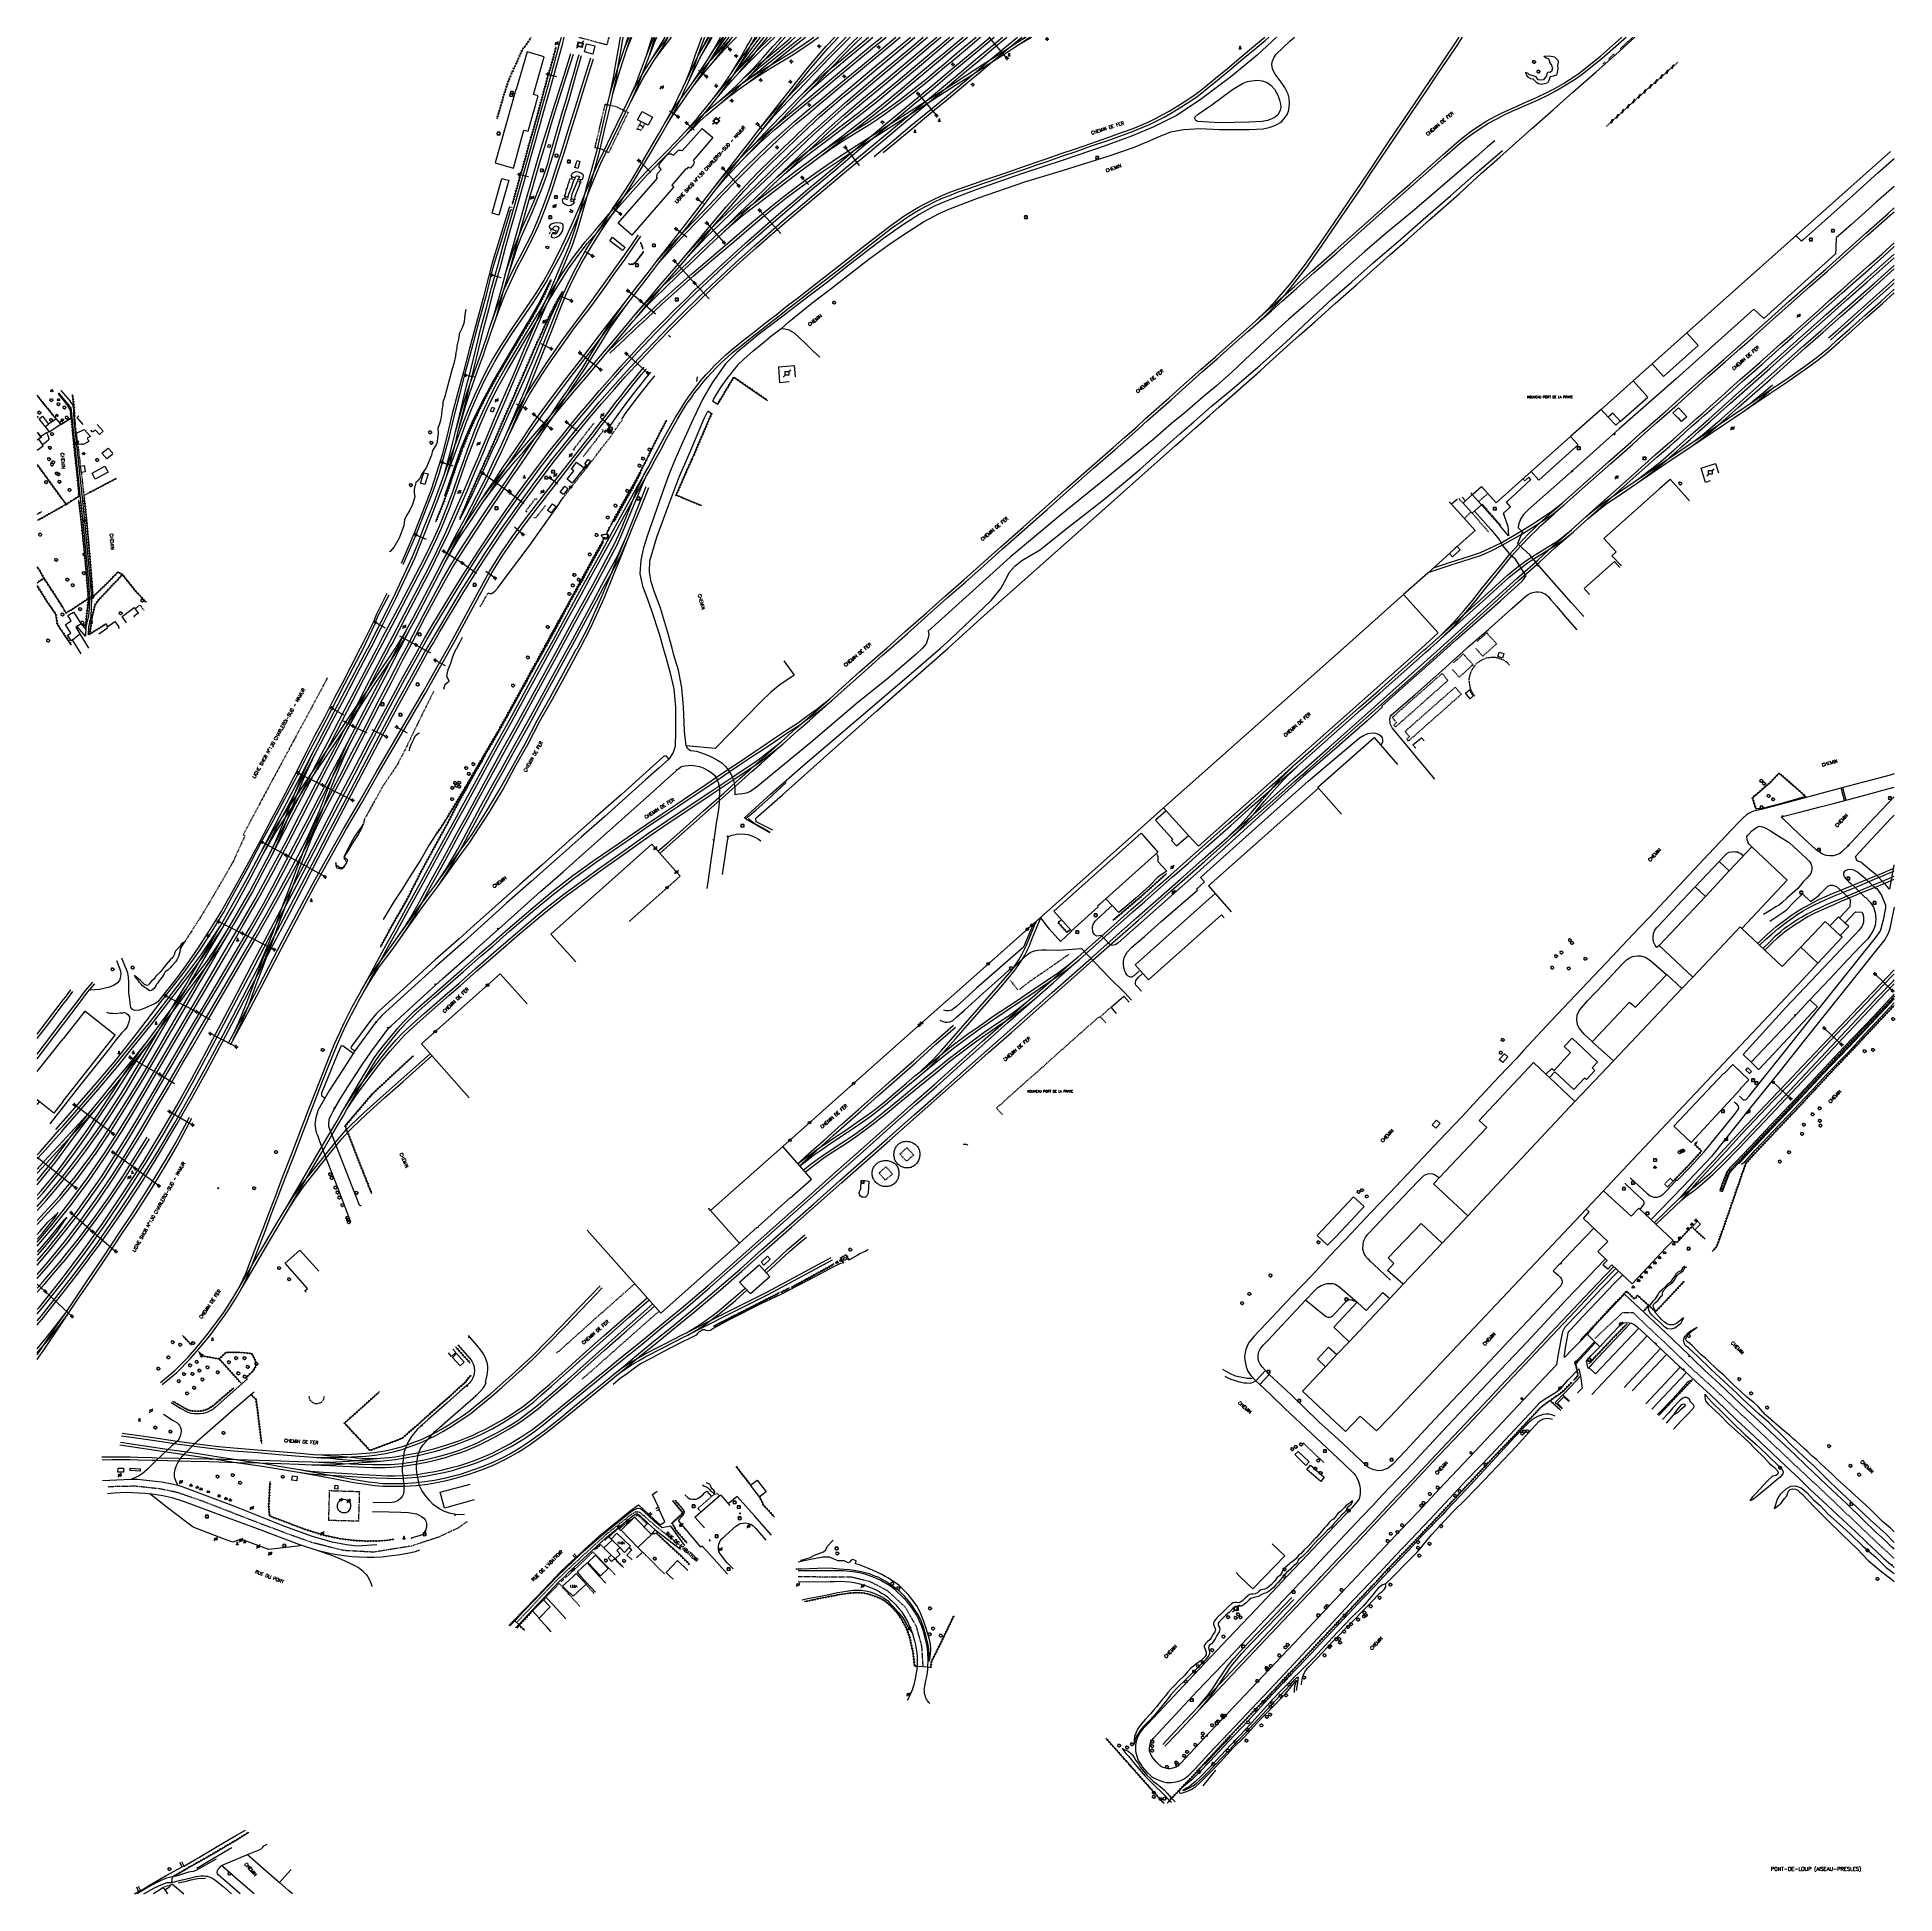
# Model space of a CAD drawing. Header units: millimetres. Extents: x 161000 to 162000, y 122000 to 123000.
import ezdxf
from ezdxf.enums import TextEntityAlignment as Align

# ---------------------------------------------------------------- set-up
doc = ezdxf.new("R2010")
doc.units = ezdxf.units.MM
doc.linetypes.add('DASHED', pattern=[0.75, 0.5, -0.25])
doc.layers.get('0').update_dxf_attribs({"linetype": 'CONTINUOUS'})
for name, color, linetype in [('W0001', 6, 'DASHED'), ('W0006', 2, 'CONTINUOUS'), ('W0008', 7, 'CONTINUOUS'), ('W0010', 4, 'CONTINUOUS'), ('W0014', 7, 'CONTINUOUS'), ('W0015', 2, 'CONTINUOUS'), ('W0016', 2, 'CONTINUOUS'), ('W0017', 7, 'CONTINUOUS'), ('W0020', 2, 'CONTINUOUS'), ('W0071', 7, 'CONTINUOUS'), ('W0101', 7, 'CONTINUOUS'), ('W0104', 1, 'CONTINUOUS'), ('W0105', 7, 'CONTINUOUS'), ('W0112', 1, 'DASHED'), ('W0120', 7, 'CONTINUOUS'), ('W0211', 2, 'CONTINUOUS'), ('W0214', 2, 'CONTINUOUS'), ('W0220', 5, 'DASHED'), ('W0300', 7, 'CONTINUOUS'), ('W0303', 7, 'CONTINUOUS'), ('W0310', 3, 'CONTINUOUS'), ('W0322', 7, 'CONTINUOUS'), ('W0323', 7, 'CONTINUOUS'), ('W0333', 7, 'CONTINUOUS'), ('W0401', 7, 'CONTINUOUS'), ('W0420', 7, 'CONTINUOUS'), ('W0438', 7, 'CONTINUOUS'), ('W0473', 7, 'CONTINUOUS'), ('W0500', 5, 'DASHED'), ('W0510', 5, 'CONTINUOUS'), ('W0511', 5, 'CONTINUOUS'), ('W0515', 5, 'CONTINUOUS'), ('W0600', 7, 'CONTINUOUS'), ('W0610', 7, 'CONTINUOUS'), ('W0611', 7, 'CONTINUOUS'), ('W0700', 7, 'CONTINUOUS'), ('W0980', 7, 'CONTINUOUS'), ('W0984', 7, 'CONTINUOUS'), ('W0989', 7, 'CONTINUOUS'), ('W0991', 7, 'CONTINUOUS')]:
    doc.layers.add(name, color=color, linetype=linetype)
doc.styles.get("Standard").update_dxf_attribs({"font": 'romans.shx', "width": 0.85})

# ---------------------------------------------------------------- blocks, each defined once
blk = doc.blocks.new('T300')
for p, q in [((-0.8, 0.5), (-0.9, 0.3)), ((-0.9, 0.3), (-0.9, 0.2)), ((-0.9, 0.2), (-0.7, 0.1)), ((-0.7, 0.6), (-0.8, 0.5)), ((-0.8, -0.1), (-0.7, 0.1)), ((-0.6, 0.7), (-0.7, 0.6)), ((-0.7, 0.1), (-0.7, 0.1)), ((-0.5, 0.7), (-0.6, 0.7)), ((-0.3, 0.6), (-0.5, 0.7)), ((-0.3, 0.6), (-0.2, 0.7)), ((-0.2, 0.6), (-0.3, 0.6)), ((-0.2, 0.7), (-0.1, 0.8)), ((-0.1, 0.8), (0.1, 0.8)), ((0.1, 0.8), (0.2, 0.7)), ((0.2, 0.7), (0.3, 0.6)), ((0.3, 0.6), (0.4, 0.5)), ((0.5, 0.5), (0.3, 0.5)), ((0.4, 0.5), (0.4, 0.5)), ((0.6, 0.4), (0.5, 0.5)), ((0.6, 0.4), (0.7, 0.3)), ((0.7, 0.3), (0.7, 0.2)), ((0.7, 0.2), (0.7, 0.1)), ((0.7, 0.1), (0.7, -0.2)), ((-0.8, -0.2), (-0.8, -0.1)), ((-0.7, -0.3), (-0.8, -0.2)), ((-0.8, -0.2), (-0.8, -0.2)), ((-0.7, -0.4), (-0.7, -0.3)), ((-0.5, -0.5), (-0.7, -0.4)), ((-0.4, -0.5), (-0.5, -0.5)), ((-0.4, -0.5), (-0.3, -0.5)), ((-0.3, -0.5), (-0.3, -0.4)), ((-0.3, -0.6), (-0.3, -0.5)), ((-0.3, -0.5), (-0.3, -0.5)), ((-0.2, -0.7), (-0.3, -0.6)), ((-0.1, -0.8), (-0.2, -0.7)), ((0.1, -0.8), (-0.1, -0.8)), ((0.2, -0.7), (0.1, -0.8)), ((0.3, -0.5), (0.2, -0.5)), ((0.3, -0.6), (0.2, -0.7)), ((0.2, -0.7), (0.2, -0.7)), ((0.5, -0.4), (0.3, -0.5)), ((0.3, -0.5), (0.3, -0.6)), ((0.3, -0.5), (0.3, -0.5)), ((0.6, -0.3), (0.5, -0.4)), ((0.7, -0.2), (0.6, -0.3)), ((0.6, -0.3), (0.6, -0.3))]:
    blk.add_line(p, q)
blk = doc.blocks.new('T303')
for p, q in [((-0.8, 0), (-0.3, 0.2)), ((-0.3, -0.2), (-0.8, 0)), ((-0.3, 0.2), (0, 0.8)), ((0, 0.8), (0.3, 0.2)), ((0.3, 0.2), (0.8, 0)), ((0.8, 0), (0.3, -0.2)), ((-0.5, -0.6), (-0.3, -0.2)), ((0, -0.3), (-0.5, -0.6)), ((0.6, -0.6), (0, -0.3)), ((0.3, -0.2), (0.6, -0.6))]:
    blk.add_line(p, q)
blk = doc.blocks.new('T600')
for p, q in [((-0.999999, 0.999999), (0.999999, 0.999999)), ((-0.999999, -0.999999), (-0.999999, 0.999999)), ((0.999999, 0.999999), (1.999998, 1.999998)), ((0.999999, 0.999999), (0.999999, -0.999999)), ((-0.999999, -0.999999), (-1.999998, -1.999998)), ((0.999999, -0.999999), (-0.999999, -0.999999))]:
    blk.add_line(p, q)
blk = doc.blocks.new('T473')
for p, q in [((-0.166667, 0.166667), (0.166667, -0.166667)), ((-0.166667, -0.166667), (0.166667, 0.166667)), ((0.500001, 0.500001), (1.000002, 1.000002)), ((-1.000002, -1.000002), (-0.500001, -0.500001))]:
    blk.add_line(p, q)
blk.add_ellipse((0, 0), major_axis=(0.471405, 0.471405), ratio=1, start_param=5.4977871438, end_param=11.780972451)
blk = doc.blocks.new('T420')
for p, q in [((0.7, 0.7), (-0.8, 0.7)), ((-0.8, 0.7), (-0.8, -0.8)), ((0.7, 0.7), (0.7, -0.8)), ((0.7, -0.8), (-0.8, -0.8))]:
    blk.add_line(p, q)
blk.add_ellipse((0, 0), major_axis=(-0.53, 0.53), ratio=1, start_param=3.926991, end_param=10.210176)
blk = doc.blocks.new('T401')
for p, q in [((-0.3, 0.3), (0, 0.3)), ((-0.3, -0.25), (-0.3, 0.3)), ((-0.3, 0.15), (0, 0.15)), ((-0.3, 0), (0, 0)), ((0, 0.3), (0, -0.25)), ((-0.3, -0.15), (0, -0.15)), ((-0.3, -0.25), (-0.3, -0.3)), ((-0.3, -0.3), (0, -0.3)), ((0, -0.3), (0, -0.25))]:
    blk.add_line(p, q)
blk = doc.blocks.new('T610')
for p, q in [((-0.500001, 0), (-1.000002, 0)), ((0, 0.500001), (0, 1.000002)), ((0.500001, 0), (1.000002, 0)), ((0, -0.500001), (0, -1.000002))]:
    blk.add_line(p, q)
blk.add_ellipse((0, 0), major_axis=(-0.353554, 0.353554), ratio=1, start_param=3.926990817, end_param=10.2101761242)
blk = doc.blocks.new('T438')
for p, q in [((-0.4, 0.2), (0.4, 0.2)), ((-0.4, -0.2), (-0.4, 0.2)), ((0.15, 1.1), (-0.3, 1.1)), ((-0.3, 1.1), (-0.3, 0.5)), ((-0.3, 0.5), (0.15, 0.5)), ((0.3, 0.65), (0.3, 0.95)), ((0.4, 0.2), (0.4, -0.2))]:
    blk.add_line(p, q)
at = {"flags": 128}
for points in [[(-0.4, -0.2), (0.4, 0.2)], [(0.4, -0.2), (-0.4, -0.2)]]:
    blk.add_lwpolyline(points, dxfattribs=at)
for centre, major_axis, start_param, end_param in [((0.15, 0.95), (0.106, -0.106), 0.7853982, 2.3561945), ((0.15, 0.65), (0.106, 0.106), 3.9269908, 5.4977871)]:
    blk.add_ellipse(centre, major_axis=major_axis, ratio=1, start_param=start_param, end_param=end_param)
blk = doc.blocks.new('t323o')
at = {"color": 0, "linetype": 'Continuous'}
for radius in [0.25, 0.15]:
    blk.add_circle((0, 0), radius, dxfattribs=at)
blk = doc.blocks.new('t500o')
at = {"color": 0, "linetype": 'Continuous'}
for centre, start, end in [((-0.5, 0.625), 216.869898, 323.130102), ((0.5, -0.125), 36.869898, 143.130102), ((0.5, -0.625), 36.869898, 143.130102), ((-0.5, 0.125), 216.869898, 323.130102)]:
    blk.add_arc(centre, 0.625, start, end, dxfattribs=at)
blk = doc.blocks.new('t310o')
at = {"color": 0, "linetype": 'Continuous'}
for centre, start, end in [((-0.5, 0.4), 216.8699, 323.1304), ((0.5, -0.4), 36.8699, 143.1303)]:
    blk.add_arc(centre, 0.625, start, end, dxfattribs=at)
blk = doc.blocks.new('t322o')
at = {"color": 0, "linetype": 'Continuous'}
for radius in [0.25, 0.15]:
    blk.add_circle((0, 0), radius, dxfattribs=at)
blk = doc.blocks.new('t220o')
at = {"color": 0, "linetype": 'Continuous'}
for p, q in [((-0.25, 0.25), (0.25, 0.25)), ((-0.25, -0.25), (0.25, -0.25))]:
    blk.add_line(p, q, dxfattribs=at)

msp = doc.modelspace()

# ---------------------------------------------------------------- linework, layer by layer
at = {"layer": 'W0001'}
for points in [[(161839, 122299.1), (161841.4, 122301.6), (161853.8, 122313.1), (161859.2, 122313.2), (161870.6, 122302.4), (161878.2, 122295.2), (161889.2, 122284.6), (161902.9, 122272.1), (161918, 122257.9), (161930.9, 122245.8), (161943.8, 122233.5), (161957.7, 122220.6), (161972.2, 122206.8), (161988.3, 122191.5), (161999.4, 122181.1), (162000, 122180.6)], [(161038.2, 122219.3), (161038.2, 122219.3), (161043.3, 122219.6), (161053, 122219.7), (161066.1, 122218.3), (161075.1, 122216.4), (161088.2, 122211.9), (161105.3, 122205.3), (161132.1, 122195), (161147.5, 122189.5), (161164.9, 122185.1), (161181.2, 122184.2), (161201.7, 122187.5)], [(161201.7, 122187.5), (161216.3, 122192.3), (161226.8, 122197.2), (161231.8, 122200.7)], [(161347.6, 122186.7), (161347.6, 122186.7), (161347.6, 122186.7), (161334.7, 122196.7), (161324.6, 122205.4), (161322.2, 122205.7), (161319.9, 122204.3), (161306.1, 122193.3), (161291.8, 122180.3), (161282, 122171)], [(161282, 122171), (161279.7, 122168.8), (161258.5, 122146.5)], [(161409.8, 122171), (161409.8, 122171), (161409.8, 122171), (161421.9, 122170.8), (161438.5, 122170.7), (161448.3, 122168.3), (161457.6, 122163.5), (161467.3, 122154.6), (161473.3, 122144.2), (161476.2, 122133.6), (161476.9, 122122.9)]]:
    msp.add_lwpolyline(points, dxfattribs=at)
at = {"layer": 'W0006'}
for points in [[(161603, 122560), (161603.5, 122558.8), (161603.4, 122556.1), (161608.3, 122550.8), (161603.6, 122547.8), (161598.8, 122542.7), (161591.7, 122536.2), (161582.5, 122528.5), (161578.8, 122532.3)], [(161557.2, 122518.6), (161556.7, 122518.1), (161551, 122512.9), (161545.1, 122519.5), (161540.4, 122525.6)], [(161922.9, 122447.9), (161926.5, 122444.4), (161927, 122444), (161948.2, 122466.6), (161958.7, 122477.7), (161954.6, 122481.5)], [(161710.8, 122318.6), (161708.9, 122319.4), (161708.1, 122319.7), (161707.4, 122319.8), (161706.6, 122319.9), (161706, 122319.9), (161705.5, 122319.6), (161705, 122319.2), (161704.5, 122318.6), (161704, 122318.1), (161703.6, 122317.7), (161697.4, 122311), (161696.8, 122310.6), (161696, 122310.5), (161695.2, 122310.5), (161694.1, 122310.8), (161693.3, 122311.4), (161692.7, 122311.9), (161683, 122319.7)], [(161862.4, 122304.6), (161839.2, 122280), (161835.5, 122283.5)], [(161837.1, 122269), (161866.9, 122300.5)], [(161874.2, 122293.7), (161854.5, 122272.8)], [(161858.8, 122270.9), (161877.5, 122290.6)], [(161884.8, 122283.7), (161866.2, 122264)], [(161869.5, 122261), (161888, 122280.7)], [(161831, 122278.8), (161832, 122272.4), (161829.5, 122269.8)], [(161825.1, 122265.4), (161821.6, 122268.8)], [(161143.1, 122187.6), (161132.6, 122186.4), (161124.7, 122185.5), (161109.6, 122191.1), (161106.4, 122189.7), (161105.5, 122189.5), (161104.9, 122189.6), (161100.4, 122191.3), (161084, 122197.5), (161079, 122201.3), (161070.7, 122207.6), (161060.6, 122215.5)], [(161150.6, 122185.1), (161159, 122182.3), (161163.7, 122180.3), (161167.6, 122178.4), (161170.8, 122176.9)], [(161177.2, 122172), (161175.5, 122173.7), (161172.9, 122175.7), (161170.8, 122176.9)], [(161177.2, 122172), (161177.9, 122171.1), (161178, 122171)], [(161178, 122171), (161178.5, 122170.1), (161179.1, 122168.7), (161179.6, 122167.4), (161180.2, 122165.9), (161180.3, 122165.5)]]:
    msp.add_lwpolyline(points, dxfattribs=at)
at = {"layer": 'W0008'}
for points in [[(162000, 122185.6), (161998.6, 122186.9), (161994.7, 122190.6), (161990.1, 122194.8), (161983.1, 122201.6), (161974.5, 122210), (161966.4, 122217.6), (161960.1, 122223.5), (161952.8, 122230.5), (161946.4, 122236.6), (161939, 122243.6), (161933, 122249.2), (161927.1, 122254.7), (161920.5, 122260.9), (161913.6, 122267.3), (161905.7, 122274.8), (161897.9, 122282.1), (161892.2, 122287.5), (161889.6, 122290.1), (161881.1, 122298.2), (161873.7, 122305.3), (161865.4, 122313.1), (161857.8, 122320.2), (161854.8, 122323), (161844.9, 122312.5), (161838.3, 122305.5), (161834.6, 122301.5)], [(161841.4, 122294.7), (161834.6, 122301.5)], [(161841.4, 122294.7), (161845, 122298.6), (161852.1, 122305.9), (161853.4, 122307.1), (161854.4, 122307.5), (161855.9, 122307.7), (161857.3, 122307.6), (161858.6, 122307.3), (161859.6, 122306.9), (161860.5, 122306.3), (161861.6, 122305.4), (161867.8, 122299.6), (161875.4, 122292.5), (161884.2, 122284.3), (161886.8, 122281.9), (161892.9, 122276.2), (161900.8, 122268.9), (161908.9, 122261.3), (161915.5, 122255), (161922, 122248.8), (161928, 122243.3), (161934.3, 122237.3), (161941.5, 122230.6), (161948.9, 122223.5), (161954.8, 122217.8), (161961.4, 122211.7), (161969.8, 122203.8), (161979.1, 122195.1), (161985.5, 122189.1), (161990.1, 122184.7), (161994.4, 122180.7), (161998.1, 122177.3), (162000, 122175.7)], [(161050.5, 122223.2), (161038.9, 122222.7), (161035.1, 122222.4), (161035.1, 122222.4)], [(161075.9, 122220), (161072.5, 122220.7), (161067, 122221.7), (161058.9, 122222.7), (161054, 122223.1), (161050.5, 122223.2)], [(161182.9, 122188), (161172.3, 122187.3), (161166.6, 122187.9), (161158.9, 122189.5), (161148.3, 122192.4), (161133.3, 122197.8), (161106.4, 122208.6), (161095.9, 122212.5), (161081.5, 122217.9), (161078.6, 122219), (161075.9, 122220)], [(161037.8, 122215.6), (161041.5, 122216), (161048, 122216.3), (161058, 122215.8), (161061.7, 122215.4), (161063, 122215.2)], [(161063, 122215.2), (161067.7, 122214.5), (161072.5, 122213.4), (161079.1, 122211.4), (161085.4, 122209), (161100.8, 122203.2), (161118.4, 122196.8), (161141.3, 122188.2), (161150.6, 122185.1)], [(161319.8, 122205.7), (161304.9, 122193.8), (161292.8, 122183.1), (161280.1, 122171)], [(161284.1, 122171), (161286.2, 122173), (161291.6, 122178.2), (161298.6, 122184.7), (161306.2, 122191.8), (161312.8, 122197.1), (161321, 122203.8)], [(161348.8, 122187.7), (161348.8, 122187.7), (161341.3, 122198), (161336.6, 122197.2), (161332.2, 122200.8), (161326.3, 122206.3), (161325.6, 122206.8), (161324.9, 122207.4), (161324.1, 122207.6), (161323.4, 122207.6), (161322.7, 122207.4), (161322, 122207.1), (161321.4, 122206.8), (161320.8, 122206.3), (161319.8, 122205.7)], [(161321, 122203.8), (161321.9, 122204.4), (161322.5, 122204.6), (161323.2, 122204.6), (161323.8, 122204.4), (161324.6, 122203.8), (161328.9, 122199.6), (161332.8, 122196), (161346.4, 122185.6), (161346.4, 122185.6)], [(161150.6, 122185.1), (161155.2, 122184.1), (161158.4, 122183.4), (161161.5, 122182.8), (161165.3, 122182.2), (161169.4, 122181.7), (161173.2, 122181.5), (161177.7, 122181.3), (161181.3, 122181.4), (161185.8, 122181.6), (161189.5, 122182), (161194.2, 122182.6), (161199.5, 122183.5), (161203.8, 122184.4)], [(161280.1, 122171), (161279.8, 122170.7), (161262.6, 122152.8), (161257.2, 122147.1)], [(161257.2, 122147.1), (161259.3, 122145.1), (161280.8, 122167.8), (161284.1, 122171)], [(161449.1, 122171), (161448.3, 122171.3), (161445.7, 122172.2), (161442.8, 122172.9), (161440.6, 122173.2), (161437.4, 122173.6), (161434.2, 122173.9), (161430.7, 122174), (161425.5, 122173.9), (161409.8, 122173.9), (161409.8, 122173.9), (161409.8, 122173.9)], [(161409.8, 122168.1), (161409.8, 122168.1), (161427, 122168.2), (161427, 122168.2), (161429.4, 122168.3), (161432.5, 122168.4), (161434.9, 122168.3), (161437.6, 122168.1), (161440, 122167.7), (161442.3, 122167.2), (161443.7, 122166.8), (161445.9, 122166.1), (161447.9, 122165.4), (161449.7, 122164.6), (161451.7, 122163.7), (161453.4, 122162.8), (161454.7, 122162), (161456.4, 122161), (161457.9, 122159.9), (161459.2, 122158.8), (161460.4, 122157.7), (161462.2, 122155.8), (161464, 122153.7), (161465.4, 122152), (161466.9, 122149.8), (161468.7, 122146.7), (161470, 122143.9), (161471.3, 122140.2), (161472.5, 122136.3), (161472.9, 122134.2), (161473.3, 122131.8), (161473.6, 122129.7), (161473.8, 122127.9), (161473.9, 122125.9), (161473.9, 122123.5), (161473.8, 122122.6), (161479.7, 122122.3), (161479.7, 122123.1), (161479.8, 122125), (161479.8, 122126.9), (161479.7, 122128.7), (161479.6, 122130.4), (161479.5, 122132), (161479.1, 122134.2), (161477.9, 122139.1), (161477.2, 122141.5), (161476.5, 122143.5), (161476, 122145.1), (161475.2, 122146.7), (161474.7, 122147.9), (161474.1, 122149.2), (161473.5, 122150.3), (161472.6, 122151.8), (161471.5, 122153.4), (161470.2, 122155.1), (161468.5, 122157.2), (161466.9, 122159), (161465.1, 122160.8), (161463.3, 122162.5), (161461.8, 122163.9), (161459.6, 122165.5), (161458, 122166.6), (161455.8, 122167.9), (161454, 122168.9), (161451.1, 122170.2), (161449.1, 122171)]]:
    msp.add_lwpolyline(points, dxfattribs=at)
at = {"layer": 'W0010'}
for points in [[(161381.7, 122579.4), (161383.6, 122580.8), (161387, 122583.7), (161393.4, 122589.5), (161403.3, 122598.5)], [(161394.7, 122571.7), (161390.7, 122574), (161386, 122576.6), (161382.9, 122579)]]:
    msp.add_lwpolyline(points, dxfattribs=at)
at = {"layer": 'W0014'}
msp.add_lwpolyline([(161773.3, 122754), (161777.8, 122758)], dxfattribs=at)
at = {"layer": 'W0015'}
msp.add_lwpolyline([(161828.5, 122285.5), (161827.9, 122285.9), (161838.4, 122297.1), (161838.9, 122296.7), (161828.5, 122285.5)], dxfattribs=at)
at = {"layer": 'W0016'}
for points in [[(161973.2, 122588.9), (161971.5, 122595.7)], [(161972.2, 122595.9), (161973.9, 122589.1)]]:
    msp.add_lwpolyline(points, dxfattribs=at)
at = {"layer": 'W0017'}
for points in [[(161667.4, 123000), (161656.9, 122990.4), (161642.7, 122978.6), (161626.3, 122966.2), (161613.6, 122957.8), (161601.3, 122951.7), (161589.3, 122946.6)], [(161590.4, 122940.6), (161598, 122943.9), (161603.8, 122946.4), (161610.4, 122949), (161617.2, 122950.2), (161626.3, 122950.8), (161636.7, 122950.3), (161652.8, 122950.2), (161660.1, 122950.7), (161663.4, 122951.3), (161666.5, 122952.5), (161669.8, 122954.3), (161671.9, 122956.5), (161673.1, 122958.3), (161673.8, 122960.1), (161674.2, 122962.2), (161674.4, 122964.4), (161674.1, 122967.1), (161673.6, 122969.3), (161671.9, 122972.9), (161669.9, 122975.8), (161666.7, 122980), (161665.9, 122981.4), (161665.2, 122983.2), (161664.8, 122985.1), (161665.1, 122986.8), (161665.9, 122988.8), (161667.2, 122990.9), (161674.5, 122997.8), (161677, 123000)], [(161589.3, 122946.6), (161574.6, 122941.3), (161553.1, 122933.9), (161530.5, 122926.5), (161505.4, 122917.7), (161489.4, 122911.7), (161482.6, 122908.8), (161474.9, 122904.5), (161466, 122898.7), (161455.8, 122891.5), (161446.5, 122884.6), (161436.4, 122876.6), (161424.9, 122867.5), (161414.9, 122860), (161402.2, 122850.2), (161388.3, 122839.7), (161376.7, 122830.2), (161370.7, 122824), (161363.4, 122813.8), (161358.5, 122805.2), (161353.1, 122793.9), (161347.8, 122782.5), (161343.8, 122773.1), (161340.4, 122764.9)], [(161400.6, 122843), (161404.8, 122846.6), (161417.1, 122856.7), (161427.5, 122864.6), (161439, 122873.7), (161447.9, 122880.4), (161459.7, 122889), (161469.2, 122895.3), (161477.3, 122900.6), (161485.7, 122905.1), (161490.9, 122907.4), (161506.9, 122913.4), (161531.8, 122922.1), (161552.7, 122928.4), (161576.7, 122936), (161590.4, 122940.6)], [(161784.9, 122944.2), (161781, 122940.9), (161774.9, 122935.5), (161765.9, 122927.8), (161753.1, 122916.8), (161741.6, 122907), (161734.4, 122900.9), (161727.7, 122895.5), (161714.9, 122884.6), (161704, 122874.9), (161692.8, 122864.8), (161682.2, 122855.3), (161673.8, 122847.9), (161666.3, 122841.1), (161653.4, 122829.1), (161643.3, 122819.6), (161635.1, 122812.3), (161627.9, 122806.3), (161618.1, 122797.9), (161610.9, 122791.9)], [(161615.3, 122786.3), (161622.9, 122792.8), (161632.1, 122801), (161643.5, 122810.5), (161658.3, 122823.2), (161672.3, 122835.8), (161685.1, 122847.8), (161697.4, 122859.1), (161708, 122868.3), (161719.4, 122878.5), (161732.8, 122890), (161746.4, 122901.8), (161761.1, 122914.5), (161775, 122926.9), (161789.1, 122939)], [(161951.2, 122891.1), (161962.4, 122901), (161977.7, 122914.8), (161991.2, 122927), (162000, 122934.6)], [(162000, 122919.6), (161990.1, 122910.9), (161977, 122899.2), (161968.8, 122892)], [(161254.3, 122908.7), (161253, 122904.2), (161248.8, 122890.7), (161245.1, 122878.4), (161243.1, 122870.7), (161240.2, 122859.5), (161236, 122844.3), (161232.6, 122831.6), (161229.6, 122819.8), (161226.3, 122807.9), (161223.5, 122797.1), (161221.5, 122788.7), (161218.2, 122775.6)], [(161219.4, 122775.2), (161222.1, 122785), (161225.3, 122798.5), (161227.6, 122807.5), (161230.7, 122819.5), (161233.8, 122831.4), (161237.9, 122846.5), (161242, 122861), (161245.6, 122876.2), (161250, 122890.3), (161254.2, 122903.9), (161255.1, 122907.2), (161255.6, 122907.1)], [(161254.3, 122908.7), (161255.8, 122908.4)], [(161951.2, 122891.1), (161950.1, 122890.2), (161947.1, 122893)], [(161968.8, 122892), (161968.5, 122886.4)], [(161968.5, 122886.4), (161968.4, 122883.4), (161929.7, 122848.4), (161924.4, 122853.5), (161882.6, 122815.9), (161851.9, 122789)], [(161400.6, 122843), (161394.2, 122838.1)], [(161377.3, 122823.5), (161380.7, 122826.8), (161385.4, 122830.9), (161391.1, 122835.5), (161394.2, 122838.1)], [(161377.3, 122823.5), (161374.8, 122820.5), (161372.7, 122817.6)], [(161330.3, 122819.5), (161327.7, 122816.5), (161321, 122807.9), (161315.9, 122801.2), (161311.8, 122795.5), (161308.8, 122791.2), (161306.4, 122787.8), (161305.6, 122788.4)], [(161314.8, 122794.3), (161317.1, 122797.8), (161323.2, 122806), (161329.9, 122814.4), (161332.6, 122817.6)], [(161355.4, 122817), (161355.1, 122814.5)], [(161363.9, 122804), (161364.4, 122805.2), (161368.3, 122811.6), (161372.7, 122817.6)], [(161363.9, 122804), (161366.5, 122802.4)], [(161345.8, 122763.5), (161348.7, 122770), (161353, 122780.1), (161359.2, 122794.7), (161361.2, 122798.6)], [(161363.2, 122797.2), (161361.2, 122798.6)], [(161610.9, 122791.9), (161601.8, 122784), (161588.6, 122773)], [(161593.7, 122767.1), (161605.7, 122777.7), (161615.3, 122786.3)], [(161851.9, 122789), (161827.4, 122767.1), (161803.1, 122745.6), (161800.3, 122743), (161798.7, 122740.4), (161797.7, 122737.4), (161797.5, 122735.8), (161799.9, 122733.6), (161797.1, 122727.3)], [(161218.2, 122775.6), (161215.2, 122765.9), (161211.9, 122755.9), (161207.6, 122744.7), (161203.3, 122733.7), (161198.2, 122721.5), (161196, 122716.5)], [(161197, 122716), (161199.3, 122721), (161203.9, 122731.6), (161209.3, 122745.5), (161213.2, 122755.5), (161216.6, 122765.4), (161219.4, 122775.2)], [(161588.6, 122773), (161576.6, 122763.2), (161550.1, 122741.9), (161524, 122720), (161479.8, 122680), (161480.1, 122678.3), (161479.7, 122676), (161478.7, 122673.3), (161476.8, 122671)], [(161340.4, 122764.9), (161337.2, 122756.3), (161328.6, 122731.7), (161326.5, 122724.9), (161325.1, 122718.4), (161324.6, 122711.1), (161326, 122704.4), (161327.5, 122700.2), (161328.8, 122696.7), (161330.9, 122691.2), (161335, 122678.7), (161337.1, 122671)], [(161341.9, 122671), (161339.4, 122679.9), (161335.6, 122692.5), (161332.3, 122701.6), (161330.6, 122706.6), (161329.7, 122712), (161330, 122718), (161333.7, 122730.7), (161340, 122747.7), (161345.8, 122763.5)], [(161486.4, 122671), (161492, 122675.9), (161513.7, 122696.6), (161519, 122703.1), (161521.8, 122708.3), (161523.4, 122711.7), (161526.6, 122715.3), (161530.2, 122718.2), (161534.1, 122720.5), (161539.7, 122723.7), (161554.8, 122735.8), (161575.1, 122751.6), (161593.7, 122767.1)], [(161792, 122736.9), (161789.6, 122743.6), (161793.3, 122747), (161791.2, 122749.6), (161804.4, 122761.8), (161803.3, 122763)], [(161767.4, 122752.2), (161769.1, 122750.2)], [(161772, 122754.5), (161772.8, 122753.6)], [(161774, 122744.7), (161782.7, 122734.9), (161785.6, 122731.5), (161787.7, 122728.9), (161788.9, 122726.4), (161792.6, 122721.9), (161795.5, 122719.4), (161801.4, 122710)], [(161792, 122736.9), (161792.3, 122731.5), (161787.8, 122736.8), (161777.8, 122748.2)], [(161832.9, 122688), (161826.2, 122695.4), (161807.8, 122716.4), (161803.9, 122721), (161799.9, 122724.8), (161797.1, 122727.3)], [(161759.1, 122671), (161764.3, 122675.6), (161776.1, 122686), (161787.9, 122696.5), (161795.7, 122703.4), (161799.4, 122706.8), (161800.4, 122707.9), (161801, 122708.9), (161801.4, 122710)], [(161188.3, 122700.3), (161182.7, 122689.2), (161180.9, 122684.7), (161175.5, 122673.9), (161174, 122671)], [(161769.9, 122671), (161770.6, 122671.7), (161781.6, 122681), (161794, 122692.2), (161801.7, 122698.9), (161802.8, 122699.8), (161804.1, 122700.6), (161805.4, 122700.9), (161807, 122701.2), (161808.5, 122701.3), (161809.9, 122701.1), (161811, 122700.6), (161811.9, 122700.1), (161812.7, 122699.6), (161813.6, 122698.7), (161815.1, 122697), (161818.3, 122693.3), (161822.7, 122688.2), (161829, 122680.8)], [(161175.7, 122671), (161176.8, 122673.3), (161182.2, 122684.5), (161182.1, 122684.5), (161183.8, 122688.8), (161189.6, 122699.6)], [(161026.1, 122677.3), (161021.5, 122682.6)], [(161023.7, 122684), (161026.3, 122680.9)], [(161014, 122416.2), (161017.9, 122420.6), (161030.1, 122434.6), (161041.6, 122448.2), (161054.1, 122464), (161066.3, 122479.9), (161079.2, 122496.5), (161087.7, 122508.5), (161095.2, 122519.9), (161100.5, 122528.8), (161104.9, 122536.9), (161113.4, 122552.5), (161120.7, 122566.2), (161127.3, 122578.2), (161132.2, 122587.5), (161139.4, 122601.1), (161145.8, 122613.6), (161150.9, 122623.4), (161155.8, 122632.5), (161161.5, 122643.7), (161165.7, 122651.7), (161170.2, 122660.4), (161175.7, 122671)], [(161174, 122671), (161168.9, 122661.1), (161164.4, 122652.3), (161160.2, 122644.3), (161154.5, 122633.2), (161149.6, 122624), (161144.6, 122614.3), (161138.2, 122601.7), (161131.2, 122588.1), (161126.4, 122579.1), (161119.9, 122566.8), (161112.5, 122553.1), (161103.8, 122537.4), (161099.3, 122529.5), (161093.9, 122520.8), (161086.5, 122509.3), (161080.4, 122500.6), (161074.6, 122492.7), (161069, 122485.4), (161065, 122480.4), (161063.5, 122479.5), (161061.2, 122478.5), (161057.9, 122477), (161055.2, 122476), (161053.2, 122475.7), (161051.9, 122476), (161051.1, 122476.5), (161050.4, 122477.3), (161050.2, 122478.3), (161050, 122480.1), (161049.7, 122482.7), (161049.4, 122485.3), (161049.3, 122488.3), (161049.3, 122491.1), (161049.2, 122493.8), (161048.8, 122495.9), (161048.2, 122497.8), (161047.4, 122499.4), (161045.6, 122504)], [(161337.1, 122671), (161338.5, 122666.1), (161340.7, 122658.2), (161342.8, 122649.1), (161343.7, 122639.1), (161343.8, 122626.1), (161343.5, 122618.2), (161342.4, 122614.7), (161340.2, 122611.1)], [(161357.9, 122614.4), (161355.2, 122615.2), (161353.4, 122615.5), (161351.9, 122615.7), (161350.4, 122616.7), (161349.5, 122618.3), (161348.6, 122626.2), (161348.1, 122639.3), (161347.2, 122649.6), (161345.3, 122659.1), (161342.9, 122667.1), (161341.9, 122671)], [(161476.8, 122671), (161476.8, 122671), (161473.3, 122667.7), (161458, 122654.5), (161442.1, 122641.8), (161416.6, 122620.1), (161388.2, 122596.8), (161384.1, 122593.8), (161381.7, 122592.9), (161380, 122592.5), (161378.1, 122592.3), (161375.6, 122591.9)], [(161380.9, 122579.5), (161394.9, 122592.3), (161413.5, 122608.7), (161442.5, 122633.3), (161470.7, 122657.2), (161486.4, 122671)], [(161724.5, 122639.3), (161724.1, 122639.7), (161734.8, 122649.3), (161750.2, 122663), (161759.1, 122671)], [(161729.1, 122634.8), (161742, 122645.9), (161756.4, 122658.7), (161769.9, 122671)], [(161724.5, 122639.3), (161716.1, 122631.7), (161700, 122617.6), (161681.7, 122601.8), (161653.8, 122576.4), (161637.3, 122561.4), (161622.6, 122548.2), (161613.5, 122540.1), (161592.8, 122521.8)], [(161752.7, 122600.3), (161729.7, 122628), (161729.1, 122629.1), (161728.6, 122630.1), (161728.5, 122631.2), (161728.4, 122632.4), (161728.5, 122633.5), (161728.7, 122634.3), (161729.1, 122634.8)], [(161596.3, 122515.7), (161605.3, 122523.7), (161624.8, 122540.6), (161624.3, 122541.1), (161628.6, 122545), (161626.5, 122547.4), (161656.1, 122573.9), (161684.5, 122599.3), (161712.1, 122622.6), (161714.2, 122623.9), (161716.5, 122625), (161718.8, 122625.3), (161720.7, 122625.1), (161722.2, 122624.6), (161723.4, 122623.8), (161724.2, 122622.7), (161724.5, 122621.8), (161724.5, 122620.3)], [(161724.5, 122620.3), (161723.6, 122618.6)], [(161340.2, 122611.1), (161334.9, 122606.4), (161327.6, 122600), (161318.6, 122591.9), (161305.6, 122580.3), (161293, 122569.2), (161280, 122557.7), (161266, 122545.2), (161253, 122533.7), (161240.8, 122522.8), (161229.7, 122512.8)], [(161357.9, 122614.4), (161359.7, 122613.8), (161361.8, 122613), (161364.1, 122611.9), (161366.4, 122610.6), (161368.6, 122609.1), (161370.5, 122607.3), (161371.7, 122605.9), (161373.2, 122603.6), (161374.1, 122602.1), (161375, 122599.7), (161375.3, 122598.2), (161375.7, 122595.3), (161375.7, 122593.2), (161375.6, 122591.9)], [(161235.1, 122507.7), (161242.2, 122514), (161248.4, 122519.6), (161257.1, 122527.3), (161271.1, 122539.8), (161283.2, 122550.4), (161293.7, 122559.8), (161304.9, 122569.8), (161316.7, 122580.2), (161328, 122590.4), (161339.4, 122600.7), (161345.5, 122606.1), (161346.6, 122607), (161347.6, 122607.3), (161348.7, 122607.6), (161350.5, 122607.8), (161351.9, 122607.9), (161353.2, 122607.8), (161354.7, 122607.6), (161356.6, 122607.2), (161358.7, 122606.5), (161360.9, 122605.3), (161362.8, 122604.1), (161364.7, 122602.6), (161365.3, 122601.7), (161365.8, 122600.9), (161366.2, 122599.8), (161366.7, 122598.8), (161366.9, 122597.8), (161367.2, 122596.7), (161367.4, 122595.9), (161367.5, 122594.9), (161367.5, 122593.7), (161367.4, 122592.4), (161367.3, 122590.9), (161367.3, 122588), (161367, 122585.5), (161366.3, 122580.7), (161365.7, 122576.7), (161364.3, 122567.6), (161362.8, 122556.6), (161361.2, 122544.9), (161360.6, 122541.4)], [(162000, 122603.2), (161997.8, 122602.6), (161987.6, 122599.9), (161975.2, 122596.6), (161961.2, 122592.9), (161943.9, 122588.2), (161928.4, 122584.1), (161924.3, 122583.2), (161922.6, 122582.5), (161921.5, 122581.9), (161920.4, 122581.1), (161918.6, 122579.6), (161916.3, 122577.2), (161912.6, 122573.3), (161900, 122559.9), (161879, 122537.6), (161868.4, 122526.3), (161862.8, 122520.5), (161856.3, 122513.6), (161848.1, 122504.9), (161815.3, 122470.2), (161800.4, 122454.2), (161796.6, 122449.9), (161787.3, 122440.3), (161777.3, 122429.6), (161767.3, 122418.7), (161755.2, 122406), (161743.2, 122393.4), (161734.6, 122384.3), (161728.3, 122377.6), (161718.4, 122367.1), (161707.6, 122355.7), (161696.5, 122344), (161686.6, 122333.3), (161675.7, 122322), (161665.2, 122310.8), (161655.1, 122300.2), (161653.7, 122298.4), (161652.6, 122297.1), (161651.9, 122295.9), (161650.9, 122293.2), (161650.5, 122291.6), (161650.2, 122289.5), (161650.3, 122287.6), (161650.6, 122285.9), (161651.1, 122283.8), (161652, 122281.6), (161653.3, 122279.3), (161656.2, 122276.4), (161658.4, 122274.3), (161664.1, 122268.9), (161671.9, 122261.5), (161686, 122248.1), (161703.3, 122232), (161708.9, 122226.6), (161710, 122225.2), (161710.7, 122224.1), (161711.6, 122222.1), (161712.2, 122219.6), (161712.4, 122218.2), (161712.5, 122217), (161712.5, 122215.6), (161712.3, 122214.3), (161711.8, 122212.8), (161710.7, 122211.1), (161708, 122207.9)], [(162000, 122590.9), (161999.5, 122590.3), (161986.4, 122576.5), (161974.6, 122564), (161973.1, 122562.4), (161971.9, 122561.4), (161970.7, 122560.4), (161969.5, 122559.8), (161968.3, 122559.4), (161967.2, 122559.1), (161965.3, 122559), (161963.4, 122559.2), (161961.3, 122559.9), (161957.8, 122562.5), (161951.5, 122568.3), (161945.3, 122574.2), (161939.2, 122580), (161948.4, 122582.4), (161960.1, 122585.4), (161966.5, 122587.1), (161984.8, 122591.9), (161993.9, 122594.4), (162000, 122596)], [(162000, 122554), (161999.7, 122554), (161997.4, 122541.2), (161996.2, 122542.6), (161994.7, 122544.1), (161990, 122549.1), (161987.8, 122550.9), (161984.6, 122553.6), (161982, 122555.6), (161981, 122556.1), (161979.8, 122556.5), (161979.2, 122558.7), (161987.8, 122568), (161998.4, 122579.4), (162000, 122581)], [(161372.2, 122569.5), (161374.2, 122570.2), (161376.5, 122570.8), (161378.6, 122570.9), (161381.1, 122570.8), (161382.8, 122570.5), (161384.8, 122569.9), (161386.4, 122569.1), (161388.4, 122568), (161389.7, 122567.2)], [(161394.5, 122571.5), (161392.4, 122572.7), (161382, 122578.7), (161380.9, 122579.5)], [(161923.3, 122563.9), (161921.9, 122565.3), (161921.3, 122566.1), (161921, 122567.1), (161920.8, 122568), (161920.7, 122569.4), (161920.9, 122570), (161921.8, 122571), (161923.4, 122572.5), (161925.9, 122574.3), (161926.7, 122574.8), (161927.6, 122575), (161928.4, 122574.9), (161929.1, 122574.7), (161929.9, 122574.4), (161930.8, 122573.9), (161933.3, 122572.5), (161936.4, 122570.5), (161943.1, 122566.5), (161943.6, 122566), (161945.9, 122563.9), (161950.5, 122559.8), (161952.4, 122558), (161953.6, 122556.7), (161954.5, 122555.8), (161955, 122554.9), (161955.4, 122553.9), (161955.6, 122552.8), (161955.6, 122551.6), (161955.4, 122550.8), (161955, 122549.5), (161954.1, 122548.4), (161952.9, 122547), (161951, 122545), (161949.5, 122543.3), (161948, 122541.5), (161942.3, 122536.4), (161939.6, 122533.9), (161938.3, 122532.7), (161936.3, 122531.6), (161931.8, 122528.7), (161929.6, 122527.5)], [(161369.1, 122549), (161369.3, 122550.2), (161370.3, 122557.4), (161371.8, 122567.1), (161372.2, 122569.5)], [(161905.8, 122556), (161908.9, 122559.4), (161910, 122560.5), (161911.2, 122561), (161912.5, 122561.3), (161913.5, 122561.4), (161914.5, 122561.3), (161915.6, 122561.2), (161916.5, 122560.7), (161917.4, 122560.3), (161918.8, 122559.1)], [(161916.6, 122429.6), (161917.7, 122428.5), (161918.6, 122427.7), (161919.4, 122427.6), (161920.2, 122427.8), (161921.9, 122429.6), (161927.3, 122436.5), (161938.7, 122450.8), (161954, 122470), (161961.5, 122479.4), (161969.9, 122489.9), (161990.6, 122515.8), (161991.9, 122517.6), (161992.6, 122518.7), (161992.9, 122519.9), (161994.4, 122525.3), (161995.1, 122529.2), (161995.4, 122531.1), (161995.5, 122532.4), (161993.2, 122538), (161990.8, 122541.4), (161990.3, 122541.3), (161984.3, 122546.9), (161980.2, 122550.3), (161978.3, 122551.3), (161976.7, 122551.7), (161974.8, 122551.5), (161973.3, 122550.8), (161972.7, 122549.9), (161972.6, 122548.7), (161973.2, 122547.6), (161974.1, 122546.5), (161975.5, 122545.1), (161976.7, 122544.2), (161978.2, 122542.7), (161984.5, 122536.4), (161984.7, 122536.6), (161987, 122534.1), (161988.8, 122531.4), (161989.7, 122528.5), (161990.1, 122525.1), (161989.7, 122521.6), (161988.7, 122518.9), (161987.3, 122516.5), (161985.7, 122514.3), (161981.7, 122510.2), (161975.1, 122503.2), (161965.3, 122492.8), (161954.6, 122481.5), (161945.8, 122472), (161922.9, 122447.9), (161918.6, 122452)], [(161873.4, 122510.7), (161872.2, 122509.7), (161871.3, 122511), (161870.3, 122512.8), (161870.1, 122514.3), (161870.1, 122515.8), (161870.5, 122517.7), (161871, 122519), (161872, 122520.3), (161876.5, 122525), (161883, 122531.9), (161892.8, 122542.3)], [(161933, 122523.9), (161940, 122528.6), (161941.9, 122530), (161946.5, 122534.7), (161950.6, 122538.6), (161954.9, 122534.5), (161958.1, 122536.8), (161959.2, 122537.5), (161960.3, 122538.7), (161962.6, 122541.1), (161964.2, 122542.7), (161965.6, 122543.2), (161966.7, 122543.2), (161967.8, 122543), (161969.1, 122542.4), (161970.7, 122541), (161971.8, 122540), (161976.6, 122535.2), (161976.2, 122534.9), (161976.1, 122531.6), (161970.6, 122525.6)], [(161592.8, 122521.8), (161585.2, 122514.9), (161581.9, 122512), (161580.5, 122511.2), (161578.8, 122510.8), (161578.2, 122510.9), (161577.3, 122511.7), (161575.3, 122513.8), (161574.3, 122514.7), (161573, 122516.1), (161571.9, 122515.9), (161570.6, 122515.8), (161569.9, 122516.2), (161569.2, 122516.9), (161568.7, 122517.7), (161568.4, 122518.6), (161568.2, 122519.8), (161568.3, 122521), (161568.8, 122522.4), (161569.8, 122523.9), (161572.4, 122526.4), (161575.4, 122529.2), (161578.8, 122532.3), (161575.5, 122536)], [(162000, 122531.4), (161998.2, 122522.6), (161997.4, 122519.3), (161996.5, 122516.8), (161994.9, 122514.1), (161992.7, 122511.4), (161989.8, 122507.6), (161984.9, 122501.4), (161973.5, 122487.2), (161964.9, 122476.5), (161952.2, 122460.5), (161937.8, 122442.4), (161921.9, 122422.6), (161901.6, 122397.2), (161886, 122380.7), (161869, 122363.1)], [(161984.7, 122536.6), (161984.5, 122536.4)], [(161536.5, 122522.6), (161531.2, 122509.9), (161526.9, 122506.1), (161517, 122497.5), (161506, 122487.9), (161495, 122478), (161493.7, 122476.9), (161492.7, 122476.2), (161491.7, 122475.8), (161490.7, 122475.6), (161489.4, 122475.6), (161488.2, 122476)], [(161973.5, 122523), (161979.1, 122528.9), (161982.6, 122528.8), (161983.2, 122527.4), (161983.5, 122525.5), (161983.5, 122524.3), (161983.4, 122523.3), (161983, 122522.1), (161982.6, 122521), (161981.2, 122519.1), (161978.8, 122516.6), (161974.2, 122511.7), (161968.2, 122505.4), (161955.2, 122491.7), (161941.4, 122477.2), (161918.6, 122452)], [(161229.7, 122512.8), (161214.7, 122499.5), (161199.6, 122485.8), (161185.6, 122473), (161184.3, 122471.6), (161182.8, 122469.9), (161180.8, 122467.3), (161177.8, 122463.3), (161171.1, 122454), (161166.7, 122447.3), (161157.4, 122432.8), (161151.4, 122422.2), (161150.6, 122420), (161150.1, 122418.2), (161149.7, 122415.7), (161149.6, 122414.3), (161149.7, 122413.4), (161149.8, 122412.2), (161150.1, 122411), (161150.5, 122409.7), (161150.8, 122408.9), (161151.1, 122408.1), (161152.1, 122405.4), (161156.2, 122394.7), (161161.7, 122380.4), (161167.7, 122364.8), (161168.8, 122362.2)], [(161593.4, 122497), (161590.4, 122494.3), (161589.9, 122494), (161589.4, 122493.8), (161588.9, 122493.8), (161588.3, 122493.9), (161587.5, 122494.2), (161586.8, 122494.9), (161586.2, 122495.9), (161585.7, 122497), (161585.1, 122498.8), (161584.9, 122500.8), (161584.9, 122502.2), (161585.4, 122504.4), (161586.9, 122507.2), (161589.4, 122509.9), (161596.3, 122515.7)], [(161042.7, 122502.7), (161044.3, 122498.5), (161044.8, 122496.9), (161045, 122495.4), (161044.8, 122494.2), (161044.7, 122493.1), (161044.3, 122491.9), (161043.1, 122490.5), (161041.2, 122489.2), (161039, 122488.4), (161033.5, 122487.1), (161028.6, 122486.8)], [(161174.7, 122370.3), (161173.6, 122370.9), (161167.6, 122386), (161163.8, 122395.7), (161160.6, 122403.9), (161157.4, 122412.2), (161157, 122413.4), (161157, 122414.9), (161157.2, 122416.6), (161157.5, 122417.7), (161158.1, 122419), (161158.6, 122420.1), (161159.2, 122421.2), (161160.3, 122423.2), (161163.4, 122428.4), (161167.3, 122434.7), (161175.5, 122447.4), (161180.2, 122454), (161188.8, 122465.7), (161189.2, 122466.2), (161190.6, 122467.5), (161202.3, 122478.3), (161218.4, 122493), (161235.1, 122507.7)], [(161486, 122470.6), (161487.6, 122469.8), (161488.9, 122469.5), (161490.1, 122469.4), (161491.6, 122469.6), (161493.1, 122470.3), (161495.3, 122472.3), (161499.3, 122476), (161509.2, 122485), (161520.6, 122495), (161524, 122498.2), (161524.8, 122497.9), (161529.8, 122502.8), (161533.3, 122506), (161534.7, 122507), (161535.9, 122507.6), (161537.1, 122507.9), (161538.9, 122508.2), (161541, 122508.5), (161543.5, 122508.4), (161550, 122508.3), (161562.4, 122509.2), (161577.3, 122493.6), (161585.7, 122485.3)], [(161837.4, 122459), (161833.1, 122463.1), (161830.4, 122466.2), (161829.4, 122468.3), (161829.1, 122470.7), (161829.3, 122473.3), (161830.5, 122476), (161834.9, 122480.9), (161843.6, 122490.2), (161853.7, 122500.9), (161855.9, 122503), (161857.3, 122504), (161859, 122504.8), (161860.4, 122505.1), (161861.9, 122505.3), (161863.4, 122505.2), (161865.4, 122504.7), (161866.6, 122504.1), (161869, 122502.5), (161877.3, 122495.1)], [(161592.2, 122488.9), (161591.7, 122489.5), (161591.5, 122490.2), (161591.5, 122491), (161591.7, 122491.7), (161592.2, 122492.6), (161593.1, 122493.8)], [(161593.1, 122493.7), (161595, 122495.5)], [(161585.7, 122485.3), (161589.3, 122481.4)], [(161594.7, 122486.2), (161592.2, 122488.9)], [(161037.4, 122474.8), (161039, 122474.3), (161040.7, 122474.3), (161042.4, 122474.2), (161044.7, 122474.5), (161046.1, 122474.6), (161047, 122474.7), (161048, 122474.3), (161048.9, 122473.6), (161049.7, 122472.3), (161049.7, 122471.1), (161049.4, 122469.5), (161048.9, 122468.1), (161048.4, 122467), (161047.1, 122465.2), (161045.5, 122463.5), (161042.6, 122460.1), (161038.7, 122455.2), (161031.6, 122446.2), (161022.2, 122434.4), (161014, 122423.8)], [(161014, 122423.8), (161006.9, 122414.7)], [(161857.8, 122385.7), (161867, 122377.2), (161868.6, 122375.9), (161870.5, 122375.3), (161872.3, 122375.3), (161873.9, 122375.8), (161875.5, 122376.9), (161877.5, 122378.8), (161880.1, 122381.6), (161882.7, 122384.5), (161883.1, 122384.2), (161889.9, 122391.2), (161897.7, 122399.6), (161903.3, 122406.4), (161914, 122419.8), (161916.1, 122422.6), (161916.3, 122423.5), (161916.1, 122424.3), (161915.4, 122425.2), (161914.6, 122425.9), (161913.8, 122426.5)], [(161010, 122411.7), (161014, 122416.2)], [(161498.7, 122403.7), (161499.4, 122403.8), (161500.2, 122403.7), (161500.9, 122403.5), (161501.1, 122403.3)], [(161728.7, 122330.6), (161719.8, 122338.9), (161718, 122340.6), (161717.2, 122341.4), (161716.5, 122342.1), (161715.9, 122342.7), (161715.4, 122343.4), (161714.8, 122344.3), (161714.3, 122345.4), (161714.2, 122346.1), (161713.9, 122347.2), (161714, 122350.1), (161714.4, 122351.8), (161715.2, 122353.5), (161716.4, 122355.1), (161720.5, 122359.4), (161725.6, 122364.8), (161735.6, 122375.4), (161743.6, 122383.9), (161745.7, 122385.9), (161746.6, 122386.7), (161747.8, 122387.5), (161749, 122387.8), (161749.9, 122387.9), (161751.3, 122387.8), (161752.5, 122387.5), (161755.1, 122385.7)], [(161863.1, 122368.6), (161864.5, 122370.3), (161865.3, 122371.5), (161865.3, 122372.6), (161865, 122373.3), (161864.4, 122373.8), (161863.9, 122374.3), (161860, 122378), (161855, 122382.8)], [(161838.2, 122358.6), (161829.2, 122349.2), (161819.7, 122339.1), (161816.4, 122335.6), (161819, 122333.2), (161820.3, 122331.9), (161820.8, 122331), (161821.1, 122330), (161821.2, 122329.1), (161820.9, 122328.4), (161820.4, 122327.5), (161819.5, 122326.5), (161816.7, 122323.5), (161808.5, 122314.8), (161802.8, 122308.8), (161792.3, 122297.6), (161782.4, 122287.1), (161769.4, 122273.3), (161758.4, 122261.7), (161747.5, 122250.1), (161736.8, 122238.7), (161729.8, 122231.3), (161728.8, 122230.3), (161727.5, 122229.3), (161726.1, 122228.7), (161724, 122228), (161722.2, 122227.9), (161719.8, 122228.3), (161717.9, 122229.1), (161716.4, 122230), (161712.9, 122233.2), (161706.2, 122239.6), (161700.6, 122244.9), (161690.1, 122254.2), (161675.1, 122268.9), (161663.5, 122279.8), (161661.4, 122281.9), (161659.6, 122283.8), (161658.5, 122285.2), (161657.8, 122286.8), (161657.5, 122288.4), (161657.5, 122290.2), (161657.9, 122292), (161658.6, 122293.3), (161660.2, 122295.5), (161662.8, 122298.2), (161667.8, 122303.5), (161675.4, 122311.6), (161683, 122319.7), (161687.8, 122324.8), (161689.6, 122326.5), (161691.4, 122327.6), (161693.3, 122328.4), (161694.7, 122328.7), (161696.2, 122328.8), (161697.7, 122328.8), (161699, 122328.4), (161699.8, 122327.9), (161701.7, 122326.6), (161710.8, 122318.6)], [(161713.6, 122203.4), (161719, 122209), (161724.5, 122214.9), (161732.6, 122223.3), (161740.7, 122231.9), (161749.5, 122241.4), (161759.6, 122252.2), (161771.9, 122265.1), (161783.9, 122277.9), (161799.4, 122294.2), (161809.3, 122304.8), (161823.1, 122319.7), (161833.2, 122330.2), (161839.4, 122336.7), (161844.6, 122342)], [(161851.5, 122335.4), (161842.6, 122326.3), (161830.4, 122313.2), (161822.7, 122305.2), (161822.1, 122304.2), (161821.4, 122302.7), (161820.7, 122299.3), (161819.8, 122294.4), (161818.8, 122289.7), (161818.1, 122284.9)], [(161822.5, 122288.8), (161822.4, 122289.8), (161823, 122294.2), (161823.9, 122298.9), (161824.5, 122302.1), (161825, 122303), (161825.8, 122303.9), (161832.4, 122310.9), (161839.9, 122318.8), (161848.9, 122328.3), (161853.7, 122333.3)], [(161230, 122204.2), (161229.9, 122204.4), (161226.7, 122204.2), (161224.8, 122204.5), (161222.5, 122204.9), (161219.4, 122205.9), (161216.6, 122207.4), (161214.7, 122208.6), (161213.2, 122209.7), (161211.3, 122211.8), (161209, 122214.7), (161207.2, 122217.3), (161205.9, 122219.7), (161204.9, 122224.3), (161204.5, 122226.7), (161204.3, 122229.2), (161204.3, 122231.2), (161204.8, 122234.3), (161205, 122236.1), (161206.2, 122239.5), (161207.7, 122241.7), (161210.4, 122244.8), (161214.1, 122249.1), (161216.6, 122251.2), (161222.5, 122256.4), (161229.2, 122262.2), (161236.2, 122268.2), (161238.6, 122270.6), (161240, 122272.2), (161240.8, 122273.4), (161241.7, 122275.4), (161241.4, 122275.6), (161242.3, 122279.4), (161242.7, 122282.2), (161242.7, 122284.3), (161242.4, 122286.2), (161241.4, 122288.5), (161240.3, 122290.9), (161239, 122292.8), (161236.7, 122295.6), (161232.2, 122300.7)], [(161834.6, 122301.5), (161831.2, 122297.9)], [(161858, 122307.4), (161848.9, 122297.7), (161837.7, 122285.8), (161835.1, 122283), (161834.3, 122287.1)], [(161226.5, 122295.7), (161233, 122288.3), (161234.1, 122286.9), (161234.8, 122285.5), (161235.3, 122284), (161235.4, 122283.1), (161235.5, 122281.9), (161235.4, 122280.7), (161235.1, 122279.2), (161234.5, 122277.6), (161233.9, 122276.5), (161232.7, 122275), (161231.4, 122273.8), (161227.6, 122270.5), (161220.6, 122264.2), (161210.5, 122255.4), (161207.2, 122252.5), (161204.7, 122250.1), (161201.9, 122246.9), (161199.8, 122243.5), (161198.8, 122241.5), (161197.7, 122238.3), (161197.3, 122236.2), (161196.9, 122232.2), (161196.6, 122229.4), (161196.6, 122227.4), (161196.9, 122225.3), (161197.5, 122219.7), (161197.5, 122217.1), (161197.3, 122215.5), (161196.7, 122214.3), (161195.6, 122212.9), (161194.3, 122211.7), (161192.3, 122210.9), (161190.1, 122210.6), (161180.8, 122210.8)], [(161831.2, 122297.9), (161826.8, 122293.3), (161822.5, 122288.8)], [(161834.3, 122287.1), (161836.7, 122289.7), (161838.1, 122291.2), (161841.4, 122294.7)], [(161818.1, 122284.9), (161811.2, 122277.6), (161800.3, 122266), (161789, 122254.1), (161777.4, 122241.7), (161764.8, 122228.4), (161755, 122218), (161743.6, 122205.8), (161734.3, 122196), (161725.9, 122187.1), (161716, 122176.6), (161710.7, 122171)], [(161720.9, 122171), (161722.8, 122172.9), (161731.7, 122182.4), (161739.9, 122191.1), (161749.9, 122201.7), (161760.5, 122212.9), (161770, 122223.1), (161782.9, 122236.5), (161795.5, 122249.9), (161806.2, 122261.4), (161809.2, 122264.6), (161811.7, 122266.4), (161814.3, 122268), (161818.2, 122270.3), (161820.4, 122272.2), (161824.5, 122276.8), (161830.1, 122282.7)], [(161830.1, 122282.7), (161831, 122278.8), (161823.2, 122270.4), (161817.5, 122264.7), (161821.1, 122261.2)], [(161113.3, 122277.3), (161105.5, 122270.5), (161095.7, 122261.8), (161095.1, 122261.4), (161094.6, 122260.9), (161093.6, 122260.4), (161091.3, 122259.3), (161089.4, 122258.8), (161087.8, 122258.5), (161086.2, 122258.5), (161084.5, 122258.6), (161082.9, 122258.8), (161081.4, 122259.2), (161077.1, 122261.4), (161072.2, 122264.5), (161072.2, 122264.5)], [(161075.9, 122220), (161075.2, 122221.2), (161074.6, 122222.5), (161074, 122224.4), (161073.9, 122225.7), (161074, 122226.8), (161074.4, 122228.7), (161075.1, 122230.8), (161076.3, 122233.2), (161077.3, 122234.7), (161079.1, 122236.8), (161084.1, 122241.9), (161086.1, 122243.9), (161093.1, 122249.9), (161106.1, 122261.2), (161115, 122269), (161116.8, 122270.4)], [(161872.6, 122258.1), (161880.7, 122266.7), (161889.1, 122275.9), (161891.3, 122277)], [(161068, 122258.3), (161068, 122258.3), (161073.3, 122255), (161075.2, 122253.8), (161076.2, 122252.9), (161076.7, 122252.2), (161077.2, 122251.2), (161077.5, 122250), (161077.6, 122249.2), (161077.4, 122248.1), (161077.2, 122247.1), (161076.9, 122246.2), (161076.5, 122245.3), (161075.9, 122244.4), (161074.8, 122243.2), (161072.4, 122241.1), (161067.5, 122236.7), (161063.8, 122233), (161059, 122228.3), (161056.6, 122226.3), (161054.6, 122225), (161050.5, 122223.2)], [(161371.7, 122172.2), (161364.5, 122180.3), (161358.1, 122187.3), (161357.4, 122186.8), (161348.9, 122196.7), (161345.5, 122200.9), (161345.5, 122201.3), (161345.7, 122201.5), (161346.1, 122201.9), (161346.4, 122202.1), (161346.2, 122202.4), (161347.2, 122203.3), (161347.7, 122203.8), (161348.1, 122204.4), (161348.5, 122205.4), (161348.5, 122205.9), (161348.2, 122206.4), (161347.9, 122207), (161347.5, 122207.6), (161343.5, 122212.1)], [(161348.7, 122215), (161350.3, 122213.4), (161351.3, 122212.8), (161352, 122212.7), (161352.8, 122212.6), (161353.6, 122212.6), (161354.9, 122212.6), (161355.7, 122212.9), (161357.1, 122213.9), (161358.4, 122215), (161359.6, 122216.1), (161360.6, 122216.9), (161363.1, 122214)], [(161386.3, 122203.6), (161377, 122214.1), (161372.1, 122210.1)], [(161180.5, 122206), (161189.3, 122205.7), (161195.8, 122205.5), (161199.9, 122205.4), (161202.1, 122205), (161204.2, 122204.6), (161205.7, 122204), (161206.9, 122203.3), (161208.2, 122202.3), (161208.9, 122201.4), (161209.4, 122200.4), (161209.6, 122199.3), (161209.6, 122197.5), (161209.3, 122196.3), (161208.8, 122195.3), (161208, 122193.6), (161201.4, 122191.6), (161201.5, 122191.3)], [(161395.4, 122193.2), (161386.3, 122203.6)], [(161708, 122207.9), (161701, 122200.6), (161690.4, 122189.3), (161680.8, 122179.1), (161673, 122171)], [(161683.2, 122171), (161686.5, 122174.6), (161695.8, 122184.4), (161707.6, 122196.9), (161713.6, 122203.4)], [(161326.8, 122197.6), (161328.9, 122199.6)], [(161332.8, 122196), (161330.6, 122193.8)], [(161374.8, 122175), (161371.6, 122178.3), (161367.7, 122183.1), (161367.3, 122183.9), (161367.1, 122184.4), (161366.9, 122185.5), (161366.9, 122187), (161367.1, 122188.4), (161367.8, 122190.1), (161368.7, 122191.2), (161376.3, 122198), (161377.6, 122198.9), (161378.7, 122199.5), (161380.2, 122199.7), (161381.4, 122199.8), (161383.1, 122199.5), (161384.6, 122198.9), (161385.5, 122198.2), (161387, 122196.7), (161389, 122194.5), (161392.4, 122190.5)], [(161203.8, 122184.4), (161206.1, 122185.3)], [(161673, 122171), (161670.6, 122168.5)], [(161677, 122164.4), (161683.2, 122171)], [(161710.7, 122171), (161707.8, 122167.9)], [(161717.4, 122167.3), (161720.9, 122171)], [(161670.6, 122168.5), (161656.2, 122153.1), (161641.6, 122137.7), (161628.8, 122124.2), (161614.6, 122109.1), (161604, 122097.9), (161597.7, 122091.2), (161595.6, 122089), (161594.9, 122088.2), (161594.2, 122087.2), (161593.4, 122086), (161592.9, 122085.1), (161592.3, 122083.8), (161592, 122082.7), (161591.7, 122081.2), (161591.5, 122079.9), (161591.5, 122078.6), (161591.5, 122077.3), (161591.7, 122076), (161591.9, 122074.8), (161592.3, 122073.6), (161592.7, 122072.4), (161593.4, 122071.1), (161594.3, 122069.6), (161595.2, 122068.2), (161596.3, 122067), (161597.6, 122065.5), (161599.3, 122063.9), (161600.3, 122063.1), (161601.3, 122062.4), (161602.7, 122061.7), (161604.5, 122061), (161606.5, 122060.4), (161608.1, 122060), (161609.3, 122059.9), (161610.9, 122059.9), (161612.3, 122060.1), (161614.1, 122060.5), (161615.9, 122061.1), (161617.2, 122061.7), (161618.9, 122062.8), (161620.1, 122063.9), (161621.5, 122065.3), (161623.5, 122067.4), (161631, 122075.4), (161641.7, 122086.7), (161657.1, 122103.1), (161669.6, 122116.2), (161683.7, 122131.5), (161695.6, 122144), (161709, 122158.5), (161717.4, 122167.3)], [(161707.8, 122167.9), (161692.5, 122151.7), (161676.9, 122135.1), (161663.5, 122120.9), (161644.1, 122100.4), (161628.4, 122083.8), (161615.8, 122070.4), (161615.1, 122069.7), (161614.5, 122069.2), (161613.9, 122068.7), (161613.3, 122068.3), (161612.6, 122068.1), (161611.6, 122067.7), (161610.7, 122067.5), (161609.8, 122067.4), (161609, 122067.4), (161608.2, 122067.6), (161607.3, 122067.8), (161606.3, 122068.1), (161605.5, 122068.5), (161604.5, 122069.2), (161603.7, 122070), (161602.7, 122071), (161601.7, 122072.1), (161600.9, 122073.1), (161600.3, 122073.9), (161599.7, 122075.2), (161599.2, 122076.3), (161599, 122077.2), (161599, 122078.2), (161599.1, 122079.7), (161599.3, 122080.8), (161599.7, 122081.9), (161600.3, 122082.8), (161601.1, 122083.8), (161610.7, 122094.1), (161624.7, 122109.1), (161638.4, 122123.5), (161651.4, 122137.3), (161668, 122154.9), (161677, 122164.4)], [(161473.8, 122122.6), (161473.7, 122121), (161473.4, 122119), (161472.8, 122115.9), (161472.2, 122113.3), (161471.3, 122110.3), (161470.3, 122107.7), (161469.4, 122105.8), (161468.5, 122104.2)], [(161477.8, 122110.9), (161478.6, 122115), (161479, 122117), (161479.4, 122119.2), (161479.6, 122120.9), (161479.7, 122122.3)], [(161480.7, 122102.6), (161480.2, 122103.1), (161479.5, 122103.9), (161479, 122104.7), (161478.7, 122105.2), (161478.4, 122105.9), (161478.1, 122106.9), (161477.9, 122107.9), (161477.8, 122109.1), (161477.7, 122110), (161477.8, 122110.9)], [(161096.4, 122018.7), (161085.4, 122012.5), (161084, 122012.1), (161081.5, 122011.6), (161077.7, 122010.5), (161074.6, 122009.6), (161072.8, 122009.1)], [(161109.3, 122000), (161103.8, 122004.8), (161097.5, 122010.2), (161097.2, 122010.8), (161097, 122011.5), (161097.1, 122012.4), (161097.5, 122013.3), (161098.1, 122014.1), (161098.8, 122014.8), (161099.3, 122015.3)], [(161072.6, 122006.1), (161077.4, 122007.3), (161083, 122008.7), (161085.7, 122009.3), (161087.1, 122009.6), (161088.1, 122009.7), (161088.8, 122009.7), (161089.7, 122009.7), (161090.6, 122009.6), (161091.7, 122009.5), (161092.7, 122009.2), (161093.6, 122008.8), (161094.9, 122008.1), (161095.7, 122007.5), (161100, 122004.1), (161104.7, 122000)]]:
    msp.add_lwpolyline(points, dxfattribs=at)
msp.add_lwpolyline([(161625.2, 122958.5), (161632.5, 122963.6), (161643.7, 122971.9), (161649, 122975.1), (161651.7, 122976.1), (161653.9, 122976.5), (161656.9, 122976.8), (161659.7, 122976.5), (161662.3, 122975.6), (161664.3, 122974.1), (161666.2, 122972), (161668, 122968.8), (161669, 122966.1), (161669.5, 122963.9), (161669.7, 122962.1), (161669.3, 122960.7), (161668.8, 122959.4), (161668, 122958.1), (161666.6, 122956.9), (161664.9, 122956), (161662.6, 122955.1), (161659.7, 122954.6), (161652.7, 122954.2), (161636.7, 122953.9), (161625, 122954.6), (161623.9, 122955.2), (161623.4, 122956.2), (161623.6, 122957.1)], close=True, dxfattribs=at)
at = {"layer": 'W0020'}
for points in [[(161656.2, 122276.4), (161661.4, 122281.9)], [(161663.5, 122279.8), (161658.4, 122274.3)]]:
    msp.add_lwpolyline(points, dxfattribs=at)
at = {"layer": 'W0071'}
for points in [[(161014, 122805.6), (161011.6, 122808.4), (161011.6, 122808.4)], [(161014, 122805.6), (161011.6, 122808.4), (161011.6, 122808.4)], [(161012.8, 122809.7), (161012.8, 122809.7), (161017.8, 122803.9)], [(161016.5, 122802.5), (161014, 122805.6)], [(161016.5, 122802.5), (161014, 122805.6)], [(161016.5, 122802.5), (161017.3, 122801.5), (161018.1, 122800.4), (161018.4, 122799.2), (161018.5, 122797.4), (161018.8, 122793.6)], [(161020, 122793.7), (161019.8, 122797.6), (161019.7, 122799.5), (161019.6, 122800.8), (161019.3, 122801.9), (161018.8, 122802.6), (161017.8, 122803.9)], [(161018.8, 122793.6), (161023.2, 122751.8), (161023.8, 122745.7), (161025.1, 122733.5), (161026.4, 122720), (161027.6, 122706.7), (161028.1, 122697.9), (161028, 122692.7), (161027.6, 122688.2), (161026.3, 122682.5), (161026.1, 122677.3)], [(161027.6, 122678.1), (161027.8, 122682.3), (161029, 122688.1), (161029.3, 122692.7), (161029.4, 122698), (161028.8, 122706.8), (161027.5, 122720.1), (161026.2, 122733.6), (161025.7, 122739.3), (161024.5, 122751.9), (161020, 122793.7)], [(161654.6, 122278), (161653.8, 122277.6), (161652.6, 122277.5), (161651.5, 122277.6), (161648.8, 122278.1), (161645.2, 122278.9), (161642.3, 122280.2), (161638.5, 122282.5)], [(161639.6, 122278.8), (161641.2, 122278), (161642.8, 122277.2), (161644.5, 122276.6), (161646.8, 122276), (161648.1, 122275.6), (161649.8, 122275.3), (161651.4, 122275.2), (161653.2, 122275.1), (161654.2, 122275.4), (161655.1, 122275.8), (161656.2, 122276.4)], [(161257.2, 122147.1), (161254.6, 122144.3)], [(161257.6, 122143.3), (161259.3, 122145.1)], [(161057.4, 122000), (161062.8, 122003), (161067.2, 122005.1), (161070, 122006.1), (161072.6, 122006.1), (161072.8, 122009.1), (161069.7, 122008.4), (161066.3, 122007.1), (161062, 122004.8), (161054.1, 122000.2), (161053.8, 122000)]]:
    msp.add_lwpolyline(points, dxfattribs=at)
at = {"layer": 'W0101'}
for points in [[(161021.5, 122795.2), (161022.4, 122796)], [(161024.7, 122791.4), (161021.5, 122795.2)], [(161023.7, 122667.8), (161019, 122675.4), (161023, 122678.6)], [(161023, 122678.6), (161027.7, 122670.9)], [(161288.7, 122171), (161282.9, 122165.7), (161286.6, 122161.9), (161286.9, 122162.2), (161288.6, 122160.4), (161295.6, 122166.8), (161294, 122168.6), (161291.7, 122171)], [(161288.7, 122171), (161290.3, 122172.5), (161291.7, 122171)], [(161350.4, 122174.1), (161344.9, 122179.5), (161338.7, 122173.1), (161340.9, 122171)], [(161342.4, 122169.5), (161340.9, 122171)], [(161068, 122003.5), (161062.7, 122000)], [(161070.4, 122000), (161068.9, 122002.1), (161068, 122003.4), (161068, 122003.5)]]:
    msp.add_lwpolyline(points, dxfattribs=at)
msp.add_lwpolyline([(161319.5, 122187.2), (161318.8, 122186.5), (161316.3, 122183.9), (161313.7, 122186.5), (161309.6, 122190.5), (161309.1, 122191), (161312.2, 122194.2), (161319.5, 122187.2)], close=True, dxfattribs=at)
at = {"layer": 'W0104'}
for points in [[(161262.1, 122949.9), (161264.4, 122949.3), (161269.7, 122968.5), (161267.3, 122969.2), (161273, 122989.5), (161263.8, 122992.1), (161258, 122971.8), (161257.8, 122971.9), (161252.4, 122952.6), (161246.7, 122932.3), (161256.5, 122929.5), (161260.5, 122944)], [(161299.2, 122990.9), (161294.7, 122992.1), (161295.9, 122996.5), (161300.3, 122995.4), (161299.2, 122990.9)], [(161353.2, 122933.6), (161353.5, 122933.2), (161353.7, 122932.9), (161353.7, 122932.4), (161353.6, 122931.9), (161353.3, 122931.2), (161352.9, 122930.7), (161352.4, 122930.1), (161352, 122929.7), (161351.5, 122929.5), (161351.1, 122929.6), (161350.6, 122930), (161349.6, 122928.9), (161349.3, 122929.1), (161341.8, 122920.3), (161342.9, 122919.4), (161320.3, 122893.4), (161312.9, 122899.8), (161334, 122924), (161333.7, 122924.6), (161333.7, 122925.3), (161333.8, 122925.9), (161334.1, 122926.5), (161336, 122928.8), (161335.4, 122929.4), (161335, 122929.9), (161334.9, 122930.5), (161335, 122931.2), (161335.2, 122931.8), (161335.5, 122932.2), (161339.3, 122936.6), (161339.8, 122937), (161340.3, 122937.1), (161340.7, 122937.1), (161341.4, 122937.1), (161341.9, 122936.8), (161342.6, 122936.4), (161344.6, 122938.5), (161345.1, 122938.9), (161345.5, 122939.1), (161346, 122939.2), (161346.6, 122939.1), (161347.2, 122938.9), (161347.4, 122938.8), (161358.1, 122950.9), (161363.6, 122946.1), (161363.9, 122945.9)], [(161323.3, 122955.4), (161325.7, 122959.9), (161331.3, 122957), (161329.1, 122952.6), (161323.3, 122955.4)], [(161290.7, 122933.6), (161292.3, 122933.1), (161291.2, 122929.3), (161289.5, 122929.9), (161290.7, 122933.6)], [(161245, 122905.3), (161250.3, 122923.9), (161252.1, 122923.4), (161253.9, 122923), (161248.6, 122904.1), (161246.8, 122904.6)], [(161309.8, 122892.2), (161316.6, 122886.8), (161315.2, 122885.1), (161308.3, 122890.4)], [(161245, 122800.7), (161246.3, 122800.2), (161245.4, 122798), (161244.2, 122798.5)], [(161880.8, 122797.7), (161883.9, 122800.4), (161886.7, 122797.4), (161888.3, 122795.5), (161885.5, 122793), (161883.9, 122794.9), (161883.7, 122794.8)], [(161021.1, 122786.7), (161025.4, 122788.7), (161028.8, 122784.9), (161027, 122784), (161027.9, 122782.2), (161024.4, 122780.5), (161024.1, 122781.1), (161023.7, 122780.8), (161021.9, 122780.7)], [(161294.5, 122768.1), (161288.1, 122759.8), (161285.4, 122761.9), (161289, 122766.5), (161287.7, 122767.4), (161290.5, 122771.1), (161294.5, 122768.1)], [(161294.9, 122770.2), (161296.7, 122772.6), (161298, 122771.6), (161296.2, 122769.2), (161294.9, 122770.2)], [(161023.3, 122769), (161025.3, 122769.3), (161025.8, 122765.9), (161023.8, 122765.5)], [(161208.3, 122765.4), (161210.6, 122764.8), (161208.8, 122759.1), (161206.5, 122759.8), (161208.3, 122765.4)], [(161281.7, 122755), (161284.2, 122758.1), (161285.8, 122756.8), (161283.4, 122753.7), (161281.7, 122755)], [(161274.8, 122745.1), (161277.5, 122748.7), (161279.4, 122747.3), (161276.7, 122743.8), (161274.8, 122745.1)], [(161786.5, 122666.4), (161787.3, 122668.8), (161789.8, 122668), (161789, 122665.5), (161786.5, 122666.4)], [(161771.4, 122648.6), (161771.7, 122647.8), (161772.2, 122646.8), (161772.7, 122646), (161773.2, 122645.2), (161771.7, 122643.7), (161769.1, 122646.7), (161771.4, 122648.6)], [(161572.2, 122533.1), (161571, 122532), (161571.4, 122531.6), (161556.9, 122518.7), (161547.4, 122529.2), (161594.5, 122571.3), (161603.5, 122561.1)], [(161789.2, 122447.8), (161787.3, 122449.4), (161790.2, 122452.5), (161792, 122450.9), (161789.2, 122447.8)], [(161921.7, 122438.5), (161917, 122433.5), (161917.1, 122433.2), (161890.6, 122404.7), (161881.3, 122413.5), (161908, 122441.8), (161908.2, 122441.6), (161913, 122446.6)], [(161921.2, 122444.9), (161923.2, 122443), (161922.1, 122441.9), (161920.1, 122443.7), (161921.2, 122444.9)], [(161755.5, 122414.9), (161753.2, 122412.4), (161751.2, 122414.2), (161753.5, 122416.7), (161755.5, 122414.9)], [(161708.9, 122375.4), (161714.5, 122370.2), (161702.1, 122357), (161698.9, 122353.6), (161694.9, 122349.3), (161689.3, 122354.5)], [(161389.8, 122340.3), (161393.3, 122343.5), (161394.8, 122341.9), (161391.3, 122338.6), (161389.8, 122340.3)], [(161434.6, 122341.2), (161434, 122342.2), (161435.4, 122342.9), (161436, 122341.9)], [(161394.6, 122332.4), (161384.1, 122323.1), (161378.2, 122329.5), (161388.7, 122338.8)], [(161223.6, 122288.9), (161225.8, 122291), (161230, 122286.4), (161227.7, 122284.4), (161223.6, 122288.9)], [(161684.9, 122232.6), (161683.1, 122230.8), (161677.3, 122236.6), (161679.1, 122238.3)], [(161693.1, 122224.5), (161691.2, 122222.1), (161683.7, 122228.6), (161685.7, 122230.9), (161693.1, 122224.5)], [(161043.6, 122229.3), (161046.5, 122229.2), (161046.5, 122227.1), (161043.5, 122227.2), (161043.6, 122229.3)], [(161050, 122229.2), (161055.5, 122228.9), (161055.5, 122227.7), (161050, 122228), (161050, 122229.2)], [(161139.8, 122222.5), (161137.2, 122222.9), (161137.5, 122225.2), (161140.1, 122224.7)], [(161160.4, 122220.1), (161161.9, 122220), (161161.9, 122218), (161160.3, 122218.1)], [(161387.7, 122222.9), (161392.5, 122216.6), (161389, 122213.8), (161384.1, 122220.2)], [(161163.6, 122205.6), (161162.8, 122206.1), (161162.1, 122206.9), (161161.8, 122208.1), (161161.7, 122209.6), (161162.3, 122210.9), (161163.1, 122211.8), (161164.2, 122212.3), (161165.3, 122212.5), (161166.5, 122212.3), (161167.5, 122211.8), (161168.4, 122211), (161168.8, 122209.9), (161168.8, 122208.8), (161168.6, 122207.5), (161168.1, 122206.7), (161167.3, 122205.8), (161166.3, 122205.3), (161165.3, 122205.2), (161164.4, 122205.3), (161163.6, 122205.6)], [(161300.6, 122182.4), (161307.5, 122175.2), (161303.4, 122171.2), (161296.5, 122178.4), (161300.6, 122182.4)]]:
    msp.add_lwpolyline(points, close=True, dxfattribs=at)
for points in [[(161997.9, 122938.4), (161888.4, 122840.8)], [(161888.4, 122840.8), (161869.6, 122824)], [(161869.6, 122824), (161875.7, 122817.3), (161894.4, 122833.9), (161888.4, 122840.8)], [(161869.6, 122824), (161859.5, 122815)], [(161859.5, 122815), (161842.1, 122799.5)], [(161852.4, 122793.1), (161852.5, 122793), (161867.3, 122806.2), (161859.5, 122815)], [(161004.3, 122790.3), (161001, 122794.5), (161002.8, 122795.8), (161006.1, 122791.5)], [(161004.3, 122790.3), (161006.4, 122787.5), (161012.7, 122791.6), (161010.5, 122794.4), (161006.1, 122791.5)], [(161004.3, 122790.3), (161006.1, 122791.5)], [(161032.4, 122791.4), (161035.5, 122787.8), (161033.5, 122786), (161031.5, 122788.4), (161030.2, 122787.4), (161030, 122787.6), (161029.7, 122787.4), (161028.9, 122788.4)], [(161842.1, 122799.5), (161825.7, 122785)], [(161846, 122795.3), (161842.1, 122799.5)], [(161852.4, 122793.1), (161848.5, 122797.5), (161846, 122795.3)], [(161846, 122795.3), (161850, 122791), (161852.4, 122793.1)], [(161000.7, 122783.5), (161000, 122783)], [(161000, 122777.5), (161003.3, 122779.9), (161002.9, 122780.4)], [(161000.7, 122783.5), (161002.5, 122784.9), (161002.4, 122785.2), (161005.1, 122787), (161005.5, 122786), (161006.2, 122784), (161006, 122782.8), (161002.9, 122780.4)], [(161000.7, 122783.5), (161002.9, 122780.4)], [(161825.7, 122785), (161804.5, 122766.1)], [(161804.5, 122766.1), (161808.7, 122761.4), (161822.9, 122774.3), (161829.8, 122780.5), (161825.7, 122785)], [(161804.5, 122766.1), (161785.6, 122749.2), (161777.8, 122758)], [(161853.1, 122715.2), (161847.9, 122720.7), (161850.2, 122722.8), (161843.7, 122730), (161873.6, 122756.8), (161873.8, 122756.9), (161873.6, 122757), (161879.3, 122762), (161889.7, 122750.3)], [(161764.4, 122751.2), (161764.6, 122751), (161761.6, 122748.4)], [(161760.4, 122749.8), (161761.6, 122748.4)], [(161761.6, 122748.4), (161774.3, 122734.3), (161764.6, 122725.6)], [(161760.5, 122721.9), (161748.8, 122711.4), (161735.8, 122699.8)], [(161764.6, 122725.6), (161763.4, 122724.6), (161760.5, 122721.9)], [(161760.5, 122721.9), (161762.1, 122720.1), (161766.2, 122723.9), (161764.6, 122725.6)], [(161835.9, 122699.9), (161833.1, 122703.1), (161849.3, 122717.6), (161852.2, 122714.4)], [(161019, 122675.4), (161018.3, 122674.9), (161016.4, 122677.9), (161018.1, 122679), (161015.2, 122683.7), (161018.3, 122685.7), (161016.5, 122688.5), (161019.5, 122690.3), (161023.7, 122684), (161020.9, 122682.2), (161023, 122678.6)], [(161045.7, 122688), (161052.3, 122692.8), (161054.4, 122689.7), (161052.1, 122688), (161052.4, 122687.7)], [(161735.8, 122699.8), (161703.4, 122671)], [(161745.4, 122671), (161754.5, 122679.1), (161735.8, 122699.8)], [(161033.3, 122678.7), (161033.3, 122678.7), (161037.9, 122681.8), (161037.5, 122682.3), (161041.9, 122685.3), (161044, 122682.4), (161043.7, 122682.2), (161044.1, 122681.6)], [(161048.2, 122684.6), (161045.7, 122688)], [(161703.4, 122671), (161606.5, 122585)], [(161745.4, 122671), (161625.3, 122564.2), (161620, 122570.1)], [(161690, 122595.5), (161689.6, 122596), (161719.9, 122622.8), (161732.6, 122608.3)], [(161742.3, 122617), (161740.7, 122618.8), (161745.4, 122622.7), (161746.9, 122621.1)], [(161690, 122595.5), (161630.7, 122542.9), (161634.4, 122538.7)], [(161702.4, 122581.6), (161690, 122595.5)], [(161606.5, 122585), (161589.2, 122569.5), (161509.2, 122498.3), (161476.8, 122469.5), (161428.1, 122426.2), (161401.5, 122402.5)], [(161608, 122583.4), (161602.2, 122578.2), (161611.3, 122568.1), (161611.4, 122567.9), (161610.9, 122567.4), (161613.5, 122564.4), (161620, 122570.1)], [(161606.5, 122585), (161608, 122583.4)], [(161620, 122570.1), (161608, 122583.4)], [(161276.6, 122516.9), (161331, 122565.3), (161346.2, 122548.2), (161318.8, 122523.7)], [(161917.9, 122520), (161942.4, 122546), (161923.3, 122563.9), (161911.2, 122551)], [(161898.3, 122537.2), (161892.8, 122542.3), (161905.8, 122556), (161911.2, 122551)], [(161898.3, 122537.2), (161911.2, 122551)], [(161639.1, 122525.6), (161637.7, 122527.3), (161598.4, 122492.3), (161591.2, 122500.3), (161634.4, 122538.7)], [(161634.4, 122538.7), (161643, 122529)], [(161891.5, 122493.7), (161873.4, 122510.7), (161898.3, 122537.2)], [(161917.9, 122520), (161917, 122520.8), (161891.5, 122493.7)], [(161917.9, 122520), (161939.7, 122499.4), (161949.7, 122509.9)], [(161949.7, 122509.9), (161962.8, 122523.7), (161965.4, 122521.3)], [(161970.9, 122516.2), (161975.5, 122521), (161974.2, 122522.3), (161970, 122526.2), (161965.4, 122521.3)], [(161965.4, 122521.3), (161970.9, 122516.2)], [(161290, 122501.9), (161276.6, 122516.9)], [(161958.8, 122501.3), (161972, 122515.2), (161970.9, 122516.2)], [(161843.4, 122378.6), (161845.4, 122380.8), (161859.2, 122395.5), (161950.9, 122492.7), (161958.8, 122501.3)], [(161958.8, 122501.3), (161949.7, 122509.9)], [(161263.8, 122479.3), (161249.3, 122495.5), (161228.4, 122476.8), (161206.9, 122457.8), (161232.7, 122428.7)], [(161848.8, 122448.7), (161837.4, 122458.9), (161857.4, 122480.3), (161860.6, 122477.5), (161877.5, 122495.2), (161885.7, 122487.6)], [(161885.7, 122487.6), (161891.5, 122493.7)], [(161581.2, 122474.2), (161578.3, 122477.5), (161578.5, 122477.8), (161585.1, 122483.5), (161588, 122480.3)], [(161848.8, 122448.7), (161885.7, 122487.6)], [(161014, 122426.9), (161042, 122462.5), (161025.7, 122475.4), (161014, 122460.6)], [(161000, 122442.9), (161014, 122460.6)], [(161812.4, 122441.5), (161815.6, 122444.6), (161816.8, 122443.5), (161825.7, 122453.1), (161822.3, 122456.3), (161826.6, 122460.9), (161835.7, 122452.3), (161840.2, 122447.9), (161837.3, 122444.9), (161838, 122444.2), (161838.8, 122443.5), (161834.3, 122438.6), (161833.3, 122439.4), (161827.5, 122433.3), (161817.2, 122442.8), (161814.3, 122439.7)], [(161770.3, 122365.1), (161751.9, 122382.4), (161780.6, 122412.7), (161776.5, 122416.6), (161805.8, 122447.7), (161812.4, 122441.5)], [(161812.4, 122441.5), (161814.3, 122439.7)], [(161828, 122426.8), (161848.8, 122448.7)], [(161828, 122426.8), (161814.3, 122439.7)], [(161014, 122426.9), (161008.9, 122420.5), (161000, 122427.6)], [(161828, 122426.8), (161770.3, 122365.1)], [(161401.5, 122402.5), (161362.6, 122368)], [(161378.2, 122350.5), (161387.7, 122359), (161387.9, 122358.7), (161388.5, 122359.3), (161388.2, 122359.5), (161405.8, 122375.2), (161406.1, 122374.9), (161406.6, 122375.4), (161406.4, 122375.6), (161417, 122385), (161401.5, 122402.5)], [(161843.4, 122378.6), (161858.4, 122365), (161862.4, 122369.3), (161880.9, 122351.9), (161876.8, 122347.7), (161867.6, 122337.9), (161858.8, 122328.6), (161847.9, 122338.7), (161845.7, 122336.5), (161843.1, 122338.8), (161845.4, 122341.2), (161840.4, 122345.9), (161845.7, 122351.4), (161832.6, 122363.8), (161835.8, 122367.3), (161834.1, 122368.8)], [(161843.4, 122378.6), (161834.1, 122368.8)], [(161362.6, 122368), (161361.5, 122369.3)], [(161362.6, 122368), (161378.2, 122350.5)], [(161834.1, 122368.8), (161728.3, 122256.7), (161721.2, 122249.3), (161712.4, 122257.3), (161704.6, 122249), (161681.3, 122270.8), (161693.7, 122283.9)], [(161735.6, 122328.3), (161727.2, 122335.8), (161730.6, 122339.5), (161727.5, 122342.5), (161745.2, 122361.1), (161756.5, 122350.5)], [(161756.5, 122350.5), (161770.3, 122365.1)], [(161296.1, 122357.4), (161335.8, 122312.8), (161378.2, 122350.5)], [(161735.6, 122328.3), (161756.5, 122350.5)], [(161133.5, 122339.7), (161141.5, 122346.7), (161151.6, 122335.4)], [(161144.8, 122324.1), (161144.1, 122324.8), (161145.5, 122326.1), (161133.5, 122339.7)], [(161706.4, 122297.4), (161698.2, 122305.2), (161710.8, 122318.6), (161715.6, 122314.2), (161724.7, 122323.8), (161728.3, 122320.6)], [(161706.4, 122297.4), (161728.3, 122320.6)], [(161728.3, 122320.6), (161735.6, 122328.3)], [(161223.8, 122293.4), (161225.5, 122291.5), (161223.2, 122289.5), (161221.5, 122291.4)], [(161693.7, 122283.9), (161689.4, 122288), (161695.4, 122294.5), (161699.9, 122290.5)], [(161693.7, 122283.9), (161699.9, 122290.5)], [(161699.9, 122290.5), (161706.4, 122297.4)], [(161821.3, 122261.4), (161818.6, 122264.2), (161822, 122267.7)], [(161822, 122267.7), (161824.8, 122265.1)], [(161235.3, 122212.2), (161219.3, 122207.7), (161217.1, 122216.3), (161233.1, 122220.7)], [(161359.4, 122197.1), (161354.1, 122202.8), (161367.9, 122214.9), (161373, 122209.1)], [(161323.5, 122186.5), (161330.8, 122193.6), (161321.7, 122202.9), (161321.6, 122202.8), (161314.4, 122195.9)], [(161309.1, 122182.5), (161305.2, 122186.4), (161309.6, 122190.5)], [(161309.1, 122191), (161307.8, 122192.2), (161312.9, 122197), (161313.3, 122196.6), (161314.1, 122195.7), (161314.4, 122195.9)], [(161323.5, 122186.5), (161314.4, 122195.9)], [(161309.1, 122182.5), (161307.4, 122180.9), (161309.2, 122179), (161311.1, 122180.7)], [(161311.1, 122180.7), (161309.1, 122182.5)], [(161313.7, 122186.5), (161312.1, 122185), (161314, 122183), (161311.3, 122180.4), (161311.1, 122180.7)], [(161318.8, 122186.5), (161320.2, 122185.2), (161317.5, 122182.5), (161319.3, 122180.8), (161319.4, 122180.9), (161320.4, 122179.9)], [(161322.8, 122180.9), (161325.9, 122184), (161323.5, 122186.5)], [(161661.1, 122171), (161671.8, 122182.1), (161665.1, 122188.6)], [(161302.9, 122171), (161296.1, 122178.3), (161290.7, 122173.3), (161292.8, 122171)], [(161300.6, 122162.4), (161292.8, 122171)], [(161302.9, 122171), (161306.2, 122167.4), (161306.2, 122167.3)], [(161645.6, 122173), (161647.7, 122171)], [(161661.1, 122171), (161654.6, 122164.2), (161647.7, 122171)], [(161266.8, 122152.4), (161272.6, 122158.3)], [(161272.6, 122158.3), (161276.2, 122154.6), (161270.4, 122148.5), (161266.8, 122152.4)], [(161284.7, 122148.2), (161277.6, 122155.9), (161274, 122159.8), (161272.6, 122158.3)], [(161276.8, 122141.2), (161274.2, 122144), (161270.2, 122148.3), (161270.4, 122148.5)], [(161116.9, 122000), (161108.2, 122007.4), (161099.3, 122015.3), (161113.3, 122021.2)], [(161113.3, 122021.2), (161120.5, 122024), (161121.7, 122025.4), (161122.1, 122025.9), (161123.9, 122026.8)], [(161113.3, 122021.2), (161130.5, 122006.2)], [(161136.7, 122012.7), (161136.5, 122012.8), (161130.5, 122006.2)], [(161068.9, 122002.1), (161071.7, 122004.1), (161071.4, 122004.7), (161072.8, 122005.3), (161078.9, 122000)], [(161137.5, 122000), (161135.4, 122001.8), (161130.5, 122006.2)]]:
    msp.add_lwpolyline(points, dxfattribs=at)
at = {"layer": 'W0105'}
for points in [[(161325.3, 122949.8), (161323.3, 122950.7)], [(161324.4, 122952.9), (161326.4, 122951.8)], [(161288.1, 122924.9), (161287.6, 122923.7)], [(161292.6, 122923.3), (161292.2, 122922)], [(161284.4, 122914.2), (161284, 122913)], [(161289, 122912.6), (161288.6, 122911.3)], [(161287.2, 122905.8), (161287.7, 122907)], [(161288.5, 122906.6), (161288, 122905.4)], [(161879.3, 122385.4), (161880.9, 122383.8)], [(161892.7, 122357.6), (161891.2, 122359.2)], [(161331.2, 122204.7), (161330, 122203.7), (161329.2, 122204.5), (161330.4, 122205.6)], [(161334.5, 122208.2), (161333.2, 122207.4)], [(161333.7, 122206.4), (161335, 122207.1)], [(161334.5, 122208.2), (161335, 122207.1)], [(161289.1, 122183.2), (161290.6, 122181.6), (161289.9, 122181), (161288.4, 122182.5)], [(161077.8, 122017.4), (161079, 122015), (161078, 122014.5), (161076.9, 122016.8)], [(161054.4, 122004.2), (161055.6, 122001.7), (161054.6, 122001.2), (161053.6, 122003.6)]]:
    msp.add_lwpolyline(points, dxfattribs=at)
at = {"layer": 'W0112'}
for points in [[(161307.9, 123000), (161306.7, 122995.8), (161292, 122999.8), (161292, 123000)], [(161849.1, 122990.9), (161846.1, 122988.2)], [(161859.3, 123000), (161857.7, 122998.6), (161852.3, 122993.7)], [(161844.4, 122986.7), (161843.1, 122985.6)], [(161323.1, 122950.3), (161325.2, 122954.5)], [(161327.2, 122953.5), (161325.1, 122949.5)], [(161287.6, 122925.1), (161289.6, 122924.4), (161289.2, 122923.1), (161287.1, 122923.8)], [(161293, 122921.8), (161290.9, 122922.5), (161291.4, 122923.7), (161293.4, 122923.1)], [(161283.8, 122914.5), (161285.8, 122913.7), (161285.4, 122912.5), (161283.4, 122913.2)], [(161289.3, 122911.1), (161287.2, 122911.7), (161287.6, 122913.1), (161289.6, 122912.4)], [(161288, 122905.4), (161286.4, 122906.1)], [(161286.8, 122907.3), (161288.5, 122906.6)], [(161275.9, 122894.1), (161277, 122896.6), (161279.4, 122895.7), (161278.9, 122894.4), (161277.7, 122894.8), (161277.2, 122893.7)], [(161021.1, 122786.7), (161020.4, 122794.2)], [(161289.4, 122777.3), (161288.8, 122777.9), (161299.6, 122791.9), (161300.2, 122791.5)], [(161300.4, 122773.9), (161302.5, 122776.8), (161306.4, 122781.8), (161308.6, 122784.5), (161311.7, 122789.2), (161315.2, 122794.1)], [(161005.2, 122786.9), (161006.4, 122787.7)], [(161021.9, 122780.7), (161023.3, 122769)], [(161304.8, 122788), (161293.9, 122773.9)], [(161304.9, 122788.1), (161304.2, 122788.7)], [(161283.3, 122752), (161286.9, 122756.7), (161294.6, 122766.5), (161300.4, 122773.9)], [(161023.8, 122765.5), (161025.1, 122753.1), (161027.4, 122754.4)], [(161801.1, 122761.1), (161800.1, 122762.1)], [(161803.3, 122763), (161801, 122761.1)], [(161263.9, 122744.2), (161263.1, 122744.7), (161268.4, 122751.6), (161269.2, 122751.1)], [(161767.8, 122749), (161765.5, 122751.6)], [(161781.2, 122754.2), (161776.2, 122749.9)], [(161273.7, 122747.8), (161268.3, 122740.9), (161267.5, 122741.5)], [(161768.7, 122741), (161772.2, 122744.3)], [(161781.5, 122733.6), (161772.8, 122743.6)], [(161777.8, 122748.2), (161778.1, 122748.5), (161784, 122741.8), (161788.1, 122737.1)], [(161238.4, 122693.1), (161238.7, 122693.6), (161239.5, 122694.8), (161242.8, 122700.7)], [(161054.8, 122689.4), (161052.8, 122692.2), (161055.4, 122694.1), (161057.4, 122691.4)], [(161783.3, 122671), (161778.4, 122666.6), (161774.8, 122670.7)], [(161775.4, 122674.6), (161780.6, 122679.1), (161785.9, 122673.3), (161783.3, 122671)], [(161762.7, 122663.1), (161767.9, 122667.8), (161773.2, 122662), (161765.7, 122655.3), (161762.1, 122659.4)], [(161773.8, 122661.2), (161772.7, 122659.5), (161771.9, 122657.8), (161771.3, 122656), (161770.9, 122654.1), (161771.1, 122652.8), (161771.3, 122651), (161771.7, 122649.4), (161772.3, 122647.8), (161773.1, 122646.5), (161774.1, 122645.1)], [(161792.9, 122661.8), (161791.5, 122663.2), (161789.8, 122664.4), (161788.5, 122664.9), (161787.2, 122665.4), (161785.3, 122665.9), (161783.8, 122665.9), (161782.1, 122665.8), (161780.3, 122665.5), (161778.5, 122664.8), (161776.9, 122663.9), (161775, 122662.6), (161773.8, 122661.2)], [(161156.3, 122655), (161154.5, 122651.6), (161147.4, 122638.2), (161140.8, 122626.1), (161134.7, 122614.7), (161126.8, 122600.1), (161120.4, 122588.2), (161114.5, 122577.1), (161111, 122570.6), (161111.9, 122569.9), (161109.3, 122564.3), (161105.7, 122556.3), (161101.5, 122548.9), (161096.2, 122539.8), (161088.9, 122527.5), (161082.9, 122518.1), (161079.3, 122512.6)], [(161213.4, 122647.5), (161209.1, 122638.8), (161204.9, 122630.3), (161198.3, 122616.6), (161193.9, 122608.1), (161185.8, 122596), (161176.1, 122578.5), (161175.7, 122576.3)], [(161555.6, 122506), (161545.9, 122499.2), (161534.6, 122491.5), (161528.7, 122486.9)], [(161528.1, 122486.9), (161524, 122492.1)], [(161519.8, 122419.8), (161516.6, 122423.2), (161527.7, 122433.2), (161540.5, 122444.5), (161554.4, 122457), (161571.8, 122472.4), (161572.1, 122472.1), (161578.3, 122477.6)], [(161575.5, 122469.1), (161572.5, 122472.4)], [(161880.9, 122383.8), (161878, 122380.7), (161876.4, 122382.2), (161879.3, 122385.4)], [(161891.1, 122359.1), (161894, 122362.3), (161895.6, 122360.8), (161892.7, 122357.6)], [(161321.8, 122328.6), (161302.2, 122311.3), (161288.5, 122299), (161279.6, 122291.1)], [(161334.9, 122313.8), (161326.4, 122306.4), (161314.4, 122295.7), (161299.2, 122282.2), (161293.4, 122277.2)], [(161147.3, 122265.6), (161146.7, 122266.6), (161146.5, 122268), (161146.5, 122268)], [(161154.5, 122267.8), (161154.2, 122266.4), (161153.5, 122265.1), (161152.5, 122264.4), (161151, 122264), (161149.6, 122264), (161148.6, 122264.4), (161147.3, 122265.6)], [(161681.5, 122243), (161693.1, 122232.1)], [(161357.4, 122205.8), (161355.8, 122207.6), (161364.7, 122215.3), (161366.2, 122215.7), (161367.4, 122214.5)], [(161313.3, 122196.6), (161321.6, 122202.8)], [(161328.5, 122199.2), (161323.3, 122204.1), (161321.7, 122202.9)], [(161307.8, 122192.2), (161307.4, 122192.1), (161305.7, 122190.4)], [(161288.7, 122174.1), (161293.8, 122178.9), (161299.3, 122184.2), (161305.7, 122177.5), (161311.3, 122171.8)], [(161303.3, 122188.1), (161305.2, 122186.4)], [(161337.8, 122172.3), (161335.7, 122174.4), (161328, 122182.1), (161326.3, 122184)], [(161284.5, 122170.2), (161285.3, 122171)], [(161285.3, 122171), (161287.8, 122173.3), (161288.7, 122174.1)], [(161274, 122159.8), (161281.1, 122167.1), (161286.2, 122161.6), (161285.8, 122161.3)], [(161282.2, 122168.1), (161283.8, 122169.6)], [(161286.2, 122161.6), (161286.9, 122160.9), (161287.5, 122160), (161292.2, 122154.9)], [(161300, 122161.8), (161295.5, 122166.7)], [(161068, 122003.4), (161068.7, 122003.9), (161071.4, 122004.7)]]:
    msp.add_lwpolyline(points, dxfattribs=at)
for points in [[(161318.2, 122959.4), (161307.7, 122937.8), (161303.9, 122939.7), (161300.4, 122940.4), (161305.9, 122964), (161312.1, 122962.5)], [(161759.6, 122653.5), (161731.5, 122628.5), (161730.5, 122629.5), (161732, 122630.9), (161729.7, 122633.6), (161739.5, 122642.3), (161756.5, 122657.3)], [(161763.6, 122649.9), (161766.9, 122646.1), (161738.4, 122620.9), (161737.5, 122622), (161738.9, 122623.3), (161736.6, 122626.1)], [(161468.1, 122394.6), (161464.6, 122398.5), (161468.4, 122401.9), (161472, 122398), (161468.1, 122394.6)], [(161453.3, 122388.2), (161457, 122391.6), (161460.6, 122387.8), (161456.7, 122384.4)], [(161157, 122201.1), (161157.5, 122217.2), (161173.5, 122216.7), (161173, 122200.7)]]:
    msp.add_lwpolyline(points, close=True, dxfattribs=at)
at = {"layer": 'W0120'}
msp.add_lwpolyline([(161772.8, 122753.7), (161777.8, 122748.2), (161772.8, 122743.6), (161767.8, 122749), (161772.8, 122753.7)], close=True, dxfattribs=at)
msp.add_lwpolyline([(161905.9, 122378.8), (161907.5, 122378.3)], dxfattribs=at)
at = {"layer": 'W0211'}
for points in [[(161811.4, 122989.8), (161812.6, 122988.8), (161813.8, 122988.3), (161814.1, 122987.4), (161814.5, 122986.2), (161815.5, 122984.9), (161815.9, 122983.1), (161815.5, 122981.6), (161814.5, 122981), (161813.6, 122981.1), (161813, 122980.5), (161812.8, 122979.2), (161812.1, 122978.2), (161811.2, 122977.1), (161809.6, 122976.8), (161808.2, 122977.1), (161807.1, 122978.7), (161805.5, 122979.2), (161803.6, 122979.8), (161802.9, 122980.5), (161801.5, 122980.9)], [(161285.8, 122913.7), (161285.9, 122914), (161286.3, 122915.7), (161287.8, 122919.1), (161288.9, 122922.4), (161289.2, 122923.1)], [(161290.9, 122922.5), (161290.6, 122921.8), (161288, 122915.4), (161287.6, 122913.5), (161287.6, 122913.1)], [(161289.6, 122924.4), (161289.9, 122924.6), (161290, 122924.9), (161290.3, 122925.2), (161290.7, 122925.4), (161291.5, 122925.2), (161292.1, 122925), (161292.1, 122924.6), (161291.5, 122924), (161291.4, 122923.8)], [(161277.8, 122896.3), (161277.6, 122896.8), (161277.8, 122897.4), (161278.5, 122898), (161279.3, 122898.4), (161280.3, 122898.1), (161280.9, 122897.2), (161280.2, 122895.1), (161279.8, 122894.4), (161279.1, 122893.9), (161278.2, 122894), (161277.4, 122894.2)], [(161282.8, 122863), (161282.5, 122862.6), (161281.1, 122860.1)], [(161305.2, 122730), (161305.8, 122729.8), (161306.1, 122729.7), (161306.6, 122729.8), (161307, 122730), (161307.2, 122730.4), (161307.5, 122730.9), (161307.7, 122731.4), (161307.6, 122731.8), (161307.2, 122732.4), (161306.8, 122733)], [(161160.9, 122555.5), (161160.9, 122553.7), (161161.4, 122552.7), (161162.4, 122552.4), (161163.4, 122552), (161164.3, 122552.2), (161165.3, 122553.1), (161165.9, 122553.9), (161166.8, 122555.6), (161167.3, 122556.7), (161166.6, 122557.5), (161165.8, 122557.9), (161165.7, 122558.7), (161166.1, 122559.7), (161167.1, 122561), (161169.8, 122565.8), (161172.7, 122570), (161174.8, 122573.9), (161175.6, 122576.3)], [(161079.3, 122512.6), (161078.3, 122512.2), (161077.8, 122511.6), (161077.2, 122510.8), (161076.7, 122510), (161075.8, 122509.2), (161074.7, 122508.1), (161074.1, 122507.1), (161073.8, 122505.7), (161073.1, 122504.4), (161071.7, 122503.1), (161069.4, 122500.5), (161067.5, 122498.1), (161066.4, 122496.6), (161063.9, 122494.3), (161063, 122492.9), (161061.6, 122491.6), (161060.4, 122490.2), (161059.9, 122489.4), (161059, 122489.3), (161057.8, 122489.7), (161055.7, 122492), (161052.5, 122494.6)], [(162000, 122484.6), (161988.4, 122472.2), (161973.1, 122456.2), (161959.7, 122442), (161947, 122428.4), (161933.6, 122414.2), (161922.6, 122402.5), (161914.1, 122393.8), (161911.4, 122391), (161909.9, 122388.9), (161909.1, 122387.1), (161907.3, 122382.6), (161906, 122378.8)], [(161907.5, 122378.3), (161911.3, 122388.1), (161913, 122390.3), (161919, 122396.6), (161930, 122408.3), (161940, 122418.9), (161949.5, 122428.9), (161960.9, 122441), (161971.6, 122452.4), (161982.2, 122463.6), (161998.3, 122480.7), (162000, 122482.5)], [(161917.8, 122393), (161920, 122394.8), (161925.2, 122400.5), (161934.9, 122410.9), (161942.8, 122419.3), (161951.7, 122428.6), (161956.2, 122433.3), (161963.3, 122441.1), (161975.1, 122453), (161984.2, 122463), (161995.3, 122474.9), (162000, 122479.9)], [(161000, 122352.7), (161002.8, 122355.9), (161009.3, 122364), (161011.4, 122367)], [(161014, 122362.4), (161012.4, 122360.6), (161006, 122352.7), (161000.1, 122346), (161000, 122345.9)], [(161015.9, 122364.5), (161014, 122362.4)], [(161434.3, 122339.9), (161432.5, 122339.5), (161429.5, 122338.1), (161418.8, 122332.3), (161400.5, 122322.9), (161389.6, 122317.7), (161373, 122309.3), (161364, 122304.5), (161362.5, 122303.4), (161361.4, 122303.2), (161360.3, 122303.5), (161359.5, 122303.8), (161358.5, 122303.7), (161357.5, 122303.3), (161356.4, 122302.7), (161355.5, 122301.8), (161354.8, 122300.9), (161352.7, 122299.9), (161346.5, 122296.8), (161336.1, 122291.4), (161330.9, 122288.5), (161324.9, 122285.5), (161321.7, 122283.2), (161317.8, 122280.3), (161313.9, 122277.5), (161310.2, 122274.4)], [(161447.4, 122347), (161447.3, 122346.8), (161445.9, 122345.9), (161444.8, 122345.6), (161443, 122344.7), (161441.6, 122343.8), (161439.9, 122343), (161437.1, 122341.3)], [(161886.5, 122310.3), (161884.4, 122308.4), (161882.8, 122307.2), (161880.9, 122306.5), (161879, 122306.4), (161877.5, 122307), (161876.2, 122307.9), (161874.7, 122309.3), (161873.4, 122310.8), (161871.3, 122313.2), (161871.1, 122314.3), (161870.1, 122316.3), (161870.4, 122317.4), (161871.5, 122318.5), (161872.8, 122319.8), (161873.6, 122320.6), (161874.5, 122321.9), (161875.3, 122322.4), (161875.2, 122323.9), (161876, 122325.2), (161877.3, 122326.7), (161878.2, 122327.6), (161879.4, 122328.4), (161880.8, 122329.5), (161881.6, 122330.6), (161882.2, 122331.7), (161883.1, 122333), (161884.1, 122334.2), (161885.7, 122335.1), (161886.3, 122335.6), (161886.7, 122336.3), (161887.3, 122337.1), (161888.3, 122337.8)], [(162000, 122195), (161997.9, 122197), (161993.7, 122200.6), (161986.5, 122207.8), (161978.8, 122214.8), (161974.5, 122218.6), (161969.5, 122223.2), (161966.4, 122226.2), (161960.7, 122231.4), (161958.3, 122233.8), (161955.7, 122236), (161953.2, 122238.4), (161951.6, 122239.7), (161949, 122242.2), (161947.1, 122243.8), (161945.4, 122245.3), (161944, 122246.6), (161939.1, 122250.6), (161934.9, 122254.3), (161930.7, 122258), (161926.7, 122262.4), (161924.6, 122264.5), (161920.7, 122267.5), (161917.4, 122270.6), (161913.2, 122274.3), (161910.7, 122276.8), (161908.2, 122279.3), (161905.2, 122281.9), (161903, 122284.1), (161901.1, 122285.9), (161898.4, 122288.5), (161896.1, 122290.3), (161893.8, 122292.5), (161891.1, 122295.3), (161889.9, 122296.4), (161888.6, 122297.3), (161887.9, 122298.1), (161887.8, 122299.1), (161888.2, 122300), (161889.5, 122301.6), (161891.8, 122303.6), (161893.8, 122305.3)], [(161881.1, 122250.2), (161885.5, 122255), (161889.1, 122258.6), (161891.8, 122261.4), (161892.1, 122262.1), (161892.2, 122262.5), (161892.1, 122263.2), (161890.9, 122264.5), (161890.2, 122265.1), (161889.9, 122266), (161888.9, 122267), (161888.5, 122267.3), (161887.7, 122267.3), (161887, 122267.3), (161886.1, 122266.9), (161884.4, 122265.6), (161880.6, 122261.6), (161878.5, 122258.9), (161875.3, 122255.5)], [(161898, 122269.1), (161898, 122267.9), (161898.2, 122266.4), (161898.6, 122265.1), (161899.8, 122263.8), (161901.4, 122262.3), (161906.3, 122257.8), (161910.4, 122253.6), (161912.6, 122251.6), (161917.2, 122247.4), (161921.7, 122243.2), (161924.9, 122239.8), (161929.9, 122235.1), (161932.9, 122231.7), (161935.5, 122229.6), (161937.2, 122227.8), (161937.5, 122226.8), (161937.2, 122225.9), (161936.3, 122225.3), (161934.4, 122225), (161931.7, 122222.5), (161927.6, 122218), (161925.1, 122215.3), (161923.6, 122213.9), (161922.3, 122211.7)], [(161817.5, 122257.3), (161817, 122257.5), (161815.7, 122258), (161814.2, 122258.3), (161812.5, 122258.3), (161811, 122258.1), (161809.5, 122257.7), (161807.9, 122257.1), (161805.1, 122255.5), (161802.8, 122253.6), (161795.5, 122245.9), (161789.8, 122239.7), (161779.1, 122228.2), (161769.5, 122217.8), (161759, 122206.9), (161756.5, 122204), (161746.1, 122193.3), (161738, 122184.6), (161730, 122176.1), (161725.2, 122171)], [(161364.7, 122215.4), (161365, 122216.5), (161364.4, 122217.5), (161363.4, 122218.2), (161362.9, 122218.9), (161362.6, 122220), (161362.2, 122220.6), (161361.2, 122221), (161360.2, 122221.3)], [(161708.3, 122211.6), (161707, 122210.6), (161706, 122209.8), (161704.9, 122209.1), (161703.9, 122208.1), (161702.5, 122206.7), (161701.9, 122206), (161700.4, 122204.8), (161699.5, 122203.6), (161698.8, 122202.7), (161698, 122201.8), (161697, 122201.2), (161695.8, 122200.1), (161694.5, 122198.4), (161693.1, 122197), (161691.6, 122195.2), (161690.4, 122193.7), (161689.1, 122192.2), (161688.3, 122191.6), (161687.3, 122190.5), (161686.7, 122189.8), (161685.3, 122188.2), (161684, 122186.9), (161682.2, 122185.2), (161680.7, 122183.4), (161679.2, 122182.2), (161677.7, 122180.4), (161676.5, 122179.3), (161674.8, 122178.1), (161674.1, 122177.5), (161673, 122176.5), (161671.8, 122175.6), (161670.8, 122174.4), (161670.1, 122172.6), (161668.9, 122171.3), (161668.5, 122171)], [(161935.5, 122207.6), (161939.1, 122210.5), (161940.9, 122213), (161942, 122214.1), (161942.4, 122215), (161942.9, 122216.7), (161944, 122217.8), (161945.3, 122218.1), (161946.8, 122218), (161948, 122217.4), (161948.9, 122216.5), (161950.2, 122215.4), (161957.2, 122208.1), (161964, 122201.3), (161972.4, 122193.1), (161980, 122185.8), (161986, 122179.6), (161992.5, 122174.1), (161996.5, 122171)], [(161411.1, 122179.8), (161411.6, 122179.8), (161416.2, 122181.1), (161418.5, 122182.4), (161422, 122183.6), (161423.4, 122184.2), (161424.7, 122185.3), (161425.6, 122187.3), (161428.7, 122190.5)], [(161456.6, 122171), (161454.8, 122172), (161449.9, 122174.3), (161442.8, 122177.2), (161440.6, 122177.7), (161441, 122179.4), (161439.3, 122180), (161438.4, 122179.7), (161437.5, 122178.6), (161436.7, 122178.3), (161434.5, 122179.4), (161431.4, 122179.4), (161428.7, 122180.4), (161426.6, 122181.3), (161423.1, 122181.3), (161416.4, 122180), (161409.7, 122178.7)], [(161458.1, 122170.2), (161456.6, 122171)], [(161480.5, 122125.4), (161481, 122129.1), (161481.2, 122131.6), (161481.1, 122134.4), (161480.4, 122137.7), (161478.8, 122143), (161477.4, 122146.7), (161475.8, 122150.8), (161474.1, 122154.5), (161471.8, 122157.9), (161469.1, 122161.2), (161466.4, 122163.9), (161464, 122166.2), (161461.2, 122168.2), (161458.1, 122170.2)], [(161668.5, 122171), (161667.7, 122170.3), (161667, 122169.3)], [(161725.2, 122171), (161724, 122169.8), (161720.5, 122165.9)], [(161996.5, 122171), (161997.4, 122170.3), (162000, 122168.2)], [(161411.9, 122158.4), (161414.9, 122159.1), (161422.9, 122160.6), (161431.2, 122162.3), (161435.9, 122163.1), (161439.3, 122163.5), (161441.8, 122163.6), (161443.7, 122163.5), (161446.1, 122163.2), (161448.5, 122162.6), (161451.1, 122161.7), (161454.5, 122160.2), (161456.1, 122159.2), (161457.9, 122158), (161459.2, 122156.6), (161461, 122154.7), (161463.6, 122151.7), (161466.1, 122148.7), (161467.9, 122145.6), (161469.5, 122142.8), (161471.3, 122140.2)], [(161667, 122169.3), (161666.1, 122168.2), (161664.7, 122166.7), (161662.5, 122164.8), (161661.1, 122164.1), (161660, 122163.9), (161659.1, 122163.7), (161658, 122163.1), (161657.1, 122162.1), (161655.9, 122161.6), (161654.6, 122161.4), (161653.7, 122161.5), (161652.9, 122161.2), (161651.9, 122160.6), (161650.5, 122159.3), (161649.2, 122158), (161647.7, 122157), (161646.7, 122156.8), (161645.9, 122156.9), (161645, 122157), (161644.1, 122156.8), (161643.2, 122156.2), (161641.4, 122154.5), (161638.3, 122151.5), (161635.4, 122148.9), (161633.9, 122147), (161633.5, 122146), (161633.4, 122145.3), (161633.6, 122144.7), (161633.8, 122144.2), (161634.4, 122143), (161634.5, 122142.2), (161634.1, 122141.1), (161633.3, 122139.8), (161632.3, 122138.2), (161631.4, 122136.9), (161630.2, 122135.9), (161629.3, 122135), (161628.5, 122133.8), (161628.5, 122133), (161629, 122131.7), (161629.4, 122130.2), (161629.4, 122128.8), (161629, 122127.8), (161627.9, 122126.7), (161626.2, 122125.3), (161624.3, 122123.9), (161621.1, 122121.3), (161619.5, 122119.5), (161617.6, 122117.5), (161614.8, 122114.7), (161612.4, 122112.2), (161610.9, 122110.6), (161608.9, 122108.5), (161607.8, 122106.9), (161606, 122104.8), (161604, 122102.3), (161602.7, 122100.7), (161601.2, 122098.9), (161599.7, 122097.2), (161596.8, 122094), (161594.4, 122091.4), (161592.6, 122088.7), (161591.6, 122086.6), (161590.9, 122084.7), (161590.7, 122082.5), (161590.6, 122080.5)], [(161720.5, 122165.9), (161713.9, 122159), (161703.6, 122148.2), (161693.5, 122137.6), (161683.3, 122126.6), (161673.8, 122116.7), (161662.7, 122104.8), (161652.1, 122093.2), (161641.6, 122082.1), (161631.7, 122071.5), (161625.3, 122065), (161622, 122061.6), (161619.5, 122059.6), (161617.2, 122057.8), (161615.7, 122056.3), (161615.2, 122055.6), (161614.9, 122054.9), (161615.2, 122054.5), (161615.5, 122054.2), (161616, 122054.3), (161617.2, 122054.5), (161618.4, 122055), (161619.8, 122055.5), (161621.8, 122056.3), (161623.9, 122057.9), (161625.7, 122059.5), (161628.5, 122062.2), (161630.8, 122064.5), (161633.6, 122067.3), (161637.2, 122071.1), (161644.1, 122078.7), (161650.2, 122084.6), (161657, 122092.1), (161659.8, 122095.2), (161663.4, 122098.8), (161666.6, 122102), (161669.3, 122104.8), (161672, 122107.5), (161674.2, 122110.3), (161676.1, 122112.6), (161677.3, 122114.1), (161678, 122114.9), (161678.1, 122115), (161677.9, 122114.4), (161677.4, 122113), (161677.1, 122111.8), (161676.9, 122110.3), (161676.9, 122108.9), (161676.9, 122108.4)], [(161584.3, 122078.2), (161585.1, 122077.1), (161586.3, 122075.6), (161587.6, 122074.1), (161589.2, 122072.2), (161591.2, 122069.6), (161596.6, 122063.4), (161601.7, 122058.4), (161606, 122054.2), (161610.9, 122049.2)]]:
    msp.add_lwpolyline(points, dxfattribs=at)
at = {"layer": 'W0214'}
for points in [[(161811.4, 122989.8), (161814.1, 122990), (161817.1, 122989.5), (161818.9, 122987.7), (161819.1, 122986.3), (161818.7, 122984.8), (161818.9, 122983.1), (161818.6, 122982), (161818.4, 122980.3), (161818.1, 122979.6), (161816.4, 122979), (161814.7, 122978.6), (161813.9, 122976.3), (161813.2, 122975.2), (161811.6, 122974.8), (161809.8, 122974.6), (161808.5, 122974.8), (161807.5, 122975.4), (161805.6, 122977.4), (161804.4, 122977.6), (161803.1, 122978.3), (161802.1, 122979.6), (161801.5, 122980.9)], [(161283.8, 122914.5), (161284.6, 122915.7), (161284.9, 122917.8), (161285.5, 122918.9), (161285.9, 122920.6), (161286.4, 122922.1), (161287.1, 122923.8)], [(161287.6, 122925.1), (161287.9, 122926.2), (161288.9, 122927.1), (161290.3, 122927.6), (161291.3, 122927.5), (161292.8, 122927), (161293.7, 122926.4), (161294, 122925.5), (161293.9, 122924.5), (161293.4, 122923.1)], [(161293, 122921.8), (161292.3, 122921.2), (161291.6, 122919.6), (161291, 122917.7), (161290, 122915.6), (161289.5, 122914.1), (161289.3, 122913.3), (161289.6, 122912.4)], [(161289.3, 122911.1), (161288.4, 122910.1), (161287.3, 122909.3), (161286.1, 122909.1), (161284.5, 122909.7), (161283.5, 122910.5), (161283, 122911.4), (161282.9, 122912.4), (161283.4, 122913.2)], [(161277, 122896.6), (161276.1, 122897.1), (161275.8, 122898.2), (161276.9, 122899.4), (161278.6, 122900), (161279.9, 122900.1), (161281.8, 122900), (161282.8, 122899.5), (161283, 122898.9), (161283, 122897.3), (161282.8, 122895.8), (161281.8, 122894.1), (161280.8, 122892.9), (161279.6, 122892.1), (161278.3, 122891.8), (161277.5, 122892), (161277, 122892.6), (161277.2, 122893.7)], [(161228.4, 122778.6), (161230.8, 122784.7), (161234.3, 122792.6), (161239.6, 122803.6), (161245, 122813.7), (161251.1, 122824.1), (161257.6, 122835.1), (161264, 122846), (161271.1, 122858.2), (161276.6, 122869.5)], [(161282.8, 122863), (161282.6, 122862.2), (161281.9, 122860.7), (161279.5, 122855.7), (161276.5, 122849.2), (161273.2, 122841.3), (161270, 122833.5), (161266.5, 122825.1), (161262.9, 122817), (161257.5, 122805), (161252.7, 122794.4), (161247.7, 122783), (161244.9, 122777.1)], [(161230.8, 122853.3), (161230.7, 122852.8), (161230.2, 122849), (161229.9, 122846.5), (161228.8, 122843.4), (161227.2, 122840.3), (161227, 122838), (161226, 122833.8), (161225.9, 122832.3), (161225.5, 122830.2), (161225.3, 122828.2), (161224.4, 122824.2)], [(161224.4, 122824.2), (161223.4, 122821.4), (161221.2, 122812.6), (161219.6, 122806.4), (161218.5, 122803.5), (161218.5, 122801.9), (161217.9, 122799.2), (161217.8, 122796.8), (161217.2, 122793.6), (161216.4, 122791.2), (161215.8, 122789.5), (161215.9, 122786.7), (161215.5, 122784.2), (161215.4, 122781.9), (161214.8, 122780.4), (161212.9, 122777.3), (161212.4, 122774.8)], [(161212.4, 122774.8), (161209.7, 122768.4), (161208.3, 122766.2), (161207, 122764.5), (161206.5, 122763), (161204.8, 122760.9), (161204, 122760.1), (161203.1, 122756.4), (161203, 122754.4), (161203.4, 122752.6), (161202.1, 122748.3), (161200.5, 122744.9), (161198.9, 122742.4), (161197.8, 122740), (161197.4, 122736.9), (161196.6, 122734.5), (161195, 122730.2), (161192.3, 122725.5), (161190, 122723), (161189.5, 122722.8)], [(161219.5, 122753), (161224.4, 122767.1), (161228.4, 122778.6)], [(161244.9, 122777.1), (161241.9, 122770.3), (161237.3, 122760.3), (161233.2, 122751.4), (161229.6, 122744.2), (161227.4, 122740.1)], [(161242.8, 122700.7), (161243.7, 122700.3), (161244.6, 122700.4), (161245.6, 122700.9), (161246.7, 122701.8), (161248.3, 122703.6), (161252.7, 122709.7), (161265, 122725.8), (161274.4, 122739.4), (161279.9, 122746.9), (161283.3, 122752)], [(161219.1, 122648.8), (161219, 122649), (161219.7, 122651.6), (161221.8, 122653.1), (161220.6, 122655.8), (161221.3, 122659.5), (161222.7, 122662.9), (161223.8, 122666.5), (161225.7, 122670.5), (161225.9, 122671)], [(161225.9, 122671), (161227.6, 122674), (161229, 122676.9)], [(161200.5, 122615.6), (161200.6, 122617.1), (161201.7, 122619.8), (161202.8, 122622), (161203.8, 122623.9), (161205.3, 122625.2), (161205.8, 122625.2)], [(161175.7, 122576.3), (161174.5, 122574.6), (161170.9, 122569.5), (161167.7, 122563.5), (161165.5, 122559.2), (161165.1, 122558.1), (161165.5, 122557.3), (161166.3, 122556.5), (161166.5, 122555.3), (161165.7, 122554.1), (161165, 122553.2), (161164.5, 122552.7), (161163.5, 122552.6), (161162.7, 122553), (161161.7, 122553.5), (161161.2, 122553.8), (161160.9, 122555.5)], [(161214.6, 122570.6), (161211.1, 122565), (161206.6, 122557.1), (161200.8, 122548.1), (161196.6, 122541.1), (161192.2, 122534.6), (161186.4, 122524.8), (161186.4, 122524.8)], [(161079.1, 122512.5), (161077, 122509), (161076.9, 122507.4), (161076.4, 122506.2), (161076.1, 122504.9), (161075.3, 122503.1), (161074.6, 122502.2), (161073.3, 122500.6), (161072.3, 122499.6), (161071.6, 122498.7), (161070.6, 122497.7), (161069.8, 122497.2), (161068.9, 122496.6), (161068.4, 122495.6), (161067.9, 122494.6), (161067.2, 122493.6), (161066.5, 122492.7), (161065.6, 122491.6), (161064.9, 122490.7), (161064.4, 122490.2), (161064.1, 122489.4), (161063, 122487.6), (161061.6, 122486.5), (161060.5, 122486.4), (161059.1, 122487.4), (161057.9, 122488.2), (161056.8, 122489), (161056, 122490), (161055.2, 122490.8), (161054.6, 122491.7), (161054, 122492.3), (161053.4, 122493), (161052.5, 122494.6)], [(161916.3, 122393.2), (161922.3, 122399.7), (161934.5, 122412.6), (161949.6, 122428.5), (161961.8, 122441.6), (161975.5, 122456.1), (161987.7, 122469), (162000, 122482.1)], [(161000, 122355.1), (161001.5, 122356.8), (161005.8, 122361.7), (161011.4, 122367)], [(161014, 122361.7), (161010.7, 122357), (161003.9, 122348.5), (161000, 122344)], [(161015.9, 122364.5), (161014, 122361.7)], [(161867.7, 122316.2), (161868.7, 122317.2), (161870.1, 122319.2), (161871.4, 122320.4), (161872.8, 122322.8), (161873.5, 122324), (161874.8, 122325.3), (161876.8, 122327.2), (161878.3, 122328.7), (161879.8, 122329.9), (161880.9, 122331.4), (161882, 122332.9), (161882.8, 122334.1), (161883.7, 122335), (161885.4, 122335.8), (161885.9, 122336.4), (161886.2, 122337.3), (161887.1, 122338.1), (161887.5, 122338.3)], [(161886.5, 122310.3), (161884.9, 122307.1), (161881.9, 122304.7), (161879.8, 122304.2), (161877.9, 122304.3), (161876.4, 122305.2), (161874.1, 122307.5), (161871, 122310.3), (161869.6, 122311.7), (161868.4, 122313.2), (161867.8, 122314.3), (161867.6, 122315.4), (161867.7, 122316.2)], [(162000, 122189.3), (161999.3, 122189.9), (161995.5, 122193.9), (161987.1, 122201.4), (161979.6, 122208.5), (161971.9, 122215.7), (161965.2, 122222.1), (161957.1, 122230.1), (161950.9, 122235.8), (161944.9, 122241.4), (161940.3, 122246.1), (161932.4, 122253.8), (161927.2, 122258.4), (161918.7, 122266.2), (161915.2, 122269.6), (161908.4, 122276), (161901.5, 122282.4), (161894, 122289.6), (161889.2, 122294), (161887.5, 122295.4), (161886.8, 122296.7), (161886.6, 122298.3), (161886.9, 122299.4), (161887.4, 122300.4), (161888.9, 122302), (161890.1, 122303), (161892.3, 122304.4), (161893.8, 122305.3)], [(161877.4, 122253.6), (161881.4, 122258), (161883.4, 122261), (161885.6, 122263.6), (161886.8, 122264), (161887.4, 122263), (161887.1, 122262.4), (161885.8, 122261.4), (161884.7, 122260.5), (161883.2, 122259.1), (161881.4, 122258)], [(161898, 122269.1), (161898.7, 122268.2), (161901.9, 122264.7), (161907.1, 122259.6), (161912.8, 122254.1), (161919.8, 122247.3), (161925.3, 122242.4), (161931.3, 122236.8), (161938.4, 122229.8), (161939.4, 122228.7), (161940.2, 122227.5), (161940, 122226.3), (161938.5, 122224.5), (161935.9, 122222.3), (161932.2, 122219), (161924.3, 122212.6), (161922.5, 122211.6)], [(161730.1, 122171), (161737.8, 122178.6), (161743.3, 122184.3), (161750.8, 122193.4), (161762.3, 122205.7), (161768.9, 122212.3), (161779.3, 122223), (161796.5, 122240.9), (161804.8, 122250.3), (161808.8, 122254.5), (161809.9, 122255.3), (161811.3, 122255.9), (161812.9, 122256.2), (161814.6, 122256), (161815.9, 122255.6)], [(161358.3, 122220.3), (161359, 122219.8), (161360.2, 122219.3), (161361, 122218.8), (161361.8, 122218), (161362.9, 122216.7), (161363.7, 122216.4), (161364.6, 122215.3)], [(161708.3, 122211.6), (161707.5, 122209.7), (161705.5, 122207.9), (161705, 122206.6), (161703.6, 122205), (161702.5, 122204.1), (161699.4, 122200.7), (161698, 122199.2), (161696.6, 122197.4), (161694.9, 122195.8), (161693.2, 122194), (161691.5, 122192.3), (161689.7, 122190.6), (161687.9, 122188.7), (161685.6, 122186.3), (161683.8, 122184.2), (161682.3, 122182.6), (161681.1, 122181.5), (161679.2, 122180), (161678.7, 122178.6), (161677.8, 122177.5), (161676.5, 122176.6), (161675.6, 122175.7), (161674.9, 122174.9), (161673.9, 122173.9), (161672.8, 122173), (161672, 122172.1), (161671, 122171.2), (161670.9, 122171)], [(161935.5, 122207.6), (161937.2, 122212.6), (161939, 122215.4), (161941.8, 122218.1), (161944.3, 122219.5), (161946.9, 122219.7), (161949.9, 122218.6), (161952.9, 122216.1), (161956.6, 122212.2), (161960.1, 122209.1), (161964.5, 122204.5), (161970.6, 122199.2), (161976.1, 122194.1), (161983.1, 122187.3), (161990, 122181.3), (161995.6, 122175.7), (162000, 122172.5)], [(161451.5, 122171), (161448.2, 122172.3), (161442.8, 122173.7), (161437.5, 122174.5), (161431.9, 122174.9), (161426.6, 122175.4), (161420.2, 122175.2), (161411.6, 122174.9), (161408.5, 122174.9)], [(161480.5, 122125.4), (161480.2, 122132), (161479.7, 122134.9), (161478.7, 122138.7), (161477.3, 122143.6), (161476, 122147), (161474.6, 122150.1), (161472.5, 122153.4), (161470.2, 122156.6), (161467.3, 122160.1), (161464.5, 122162.8), (161460.3, 122166.1), (161456.6, 122168.5), (161452.8, 122170.5), (161451.5, 122171)], [(161670.9, 122171), (161670.4, 122170.4), (161669.3, 122169)], [(161726, 122166.9), (161730.1, 122171)], [(161669.3, 122169), (161668.2, 122167.7), (161667, 122166.5), (161665.7, 122165), (161664.3, 122163.7), (161663.5, 122163), (161662.3, 122162.3), (161661.5, 122162), (161660.5, 122161.7), (161659.5, 122161.2), (161657.9, 122160.4), (161656.7, 122159.9), (161655.3, 122159.6), (161653.6, 122159.1), (161652.5, 122158.2), (161651.1, 122156.8), (161649.9, 122155.9), (161648.8, 122155.1), (161648.3, 122154.9), (161647.7, 122154.9), (161646.3, 122154.9), (161645.3, 122154.7), (161643.9, 122153.7), (161642, 122151.8), (161639.9, 122149.9), (161638.2, 122148.3), (161637, 122147.1), (161636.6, 122146.7), (161636, 122145.8), (161636, 122145.3), (161636.2, 122144.3), (161636.7, 122143.4), (161636.8, 122142.5), (161636.4, 122141.1), (161635.2, 122139.2), (161634.3, 122137.3), (161633.2, 122135.8), (161632.3, 122134.7), (161631.3, 122133.9), (161630.9, 122133.4), (161630.7, 122132.6), (161631, 122131.7), (161631.3, 122130.7), (161631.3, 122129.5), (161630.8, 122128), (161628.7, 122125.7), (161624.7, 122121.6), (161619.3, 122116.1), (161613.4, 122110.4), (161610.2, 122107), (161608.3, 122104.4), (161604.2, 122099.3), (161601.8, 122096.4), (161598.2, 122092.7), (161595.6, 122090), (161594, 122087.9), (161593, 122086.6), (161592, 122084.9), (161591.4, 122083.6), (161590.9, 122081.6), (161590.6, 122080.5)], [(161726, 122166.9), (161724.6, 122166.4), (161723.8, 122165.9), (161722.3, 122164.8), (161721.1, 122163.4), (161719.3, 122161.1), (161714, 122154.9), (161707.4, 122148.4), (161697.6, 122138), (161687.5, 122127.1), (161681.6, 122121.2), (161679.3, 122119.1), (161676.7, 122116.6), (161674.4, 122114.1), (161672.2, 122111.9), (161669.5, 122109.2), (161665.5, 122105), (161658.8, 122097.5), (161651.2, 122089.1), (161642.7, 122080.3), (161634.9, 122071.9), (161626.9, 122063.6), (161623.6, 122060.3), (161621.6, 122058.7), (161620.3, 122057.6), (161618.9, 122056.9), (161617.4, 122056.1), (161616.9, 122055.8), (161616.9, 122055.7), (161617.1, 122055.6), (161617.9, 122055.9), (161619.8, 122056.7), (161622.5, 122058.1), (161624.8, 122059.9), (161628.4, 122063.3), (161634.5, 122069.7), (161644.7, 122080.5), (161655.1, 122091.6), (161666.8, 122104.1), (161674.7, 122112.5), (161677.2, 122115.5), (161677.9, 122116.2), (161678.7, 122116.7), (161679, 122116.7), (161679, 122116.3), (161678.9, 122115.2), (161678.4, 122112.5), (161678, 122109.6)], [(161680.8, 122112.5), (161680.8, 122112.9), (161681.3, 122116.6), (161682, 122118.5), (161682.9, 122120.1), (161684.2, 122121.8), (161689, 122126.7), (161698.1, 122136.2), (161707.1, 122145.5), (161716.4, 122155), (161722.1, 122161.1), (161723.2, 122162.1), (161724.2, 122162.9), (161725.3, 122164), (161725.9, 122164.8), (161726.2, 122165.4), (161726.2, 122166.3), (161726, 122166.9)], [(161584.3, 122078.2), (161585.9, 122077.6), (161587.5, 122076.8), (161588.6, 122075.9), (161589.6, 122075), (161590.7, 122073.5), (161591.7, 122071.8), (161593, 122070), (161594, 122068.3), (161596.1, 122065.7), (161597.6, 122063.9), (161599.6, 122062.1), (161601.2, 122060.5), (161602.9, 122059.3), (161604.7, 122057.9), (161606.9, 122056), (161608.5, 122054.2), (161610.6, 122051.8), (161612.8, 122049.5)]]:
    msp.add_lwpolyline(points, dxfattribs=at)
msp.add_lwpolyline([(161303.8, 122731.7), (161304.1, 122732.2), (161304.7, 122732.1), (161305, 122732), (161305.9, 122732.3), (161306.3, 122732.4), (161306.8, 122732.2), (161307.1, 122731.9), (161307.2, 122731.4), (161307.1, 122731), (161306.9, 122730.6), (161306.6, 122730.3), (161306.3, 122730.2), (161305.9, 122730.3), (161305.1, 122730.4), (161304.7, 122730.6), (161304.5, 122730.7), (161304.3, 122730.9), (161304.1, 122731.3), (161303.8, 122731.7)], close=True, dxfattribs=at)
at = {"layer": 'W0220'}
for points in [[(161247.7, 122956.1), (161248.9, 122960.2), (161251.5, 122969.2), (161253.9, 122976.7), (161255.3, 122980), (161257.3, 122984.2), (161260.5, 122991.4), (161261.5, 122993.8), (161262.5, 122994.6), (161263.7, 122996.5), (161266.1, 123000)], [(161906.8, 122378.5), (161909, 122384.1), (161910.6, 122388.2), (161912.3, 122390.5), (161915.6, 122393.9), (161921.9, 122400.6), (161936.5, 122415.9), (161950.8, 122431.4), (161965.2, 122446.5), (161972.6, 122454.6), (161984, 122466.6), (161997.3, 122480.5), (162000, 122483.4)]]:
    msp.add_lwpolyline(points, dxfattribs=at)
at = {"layer": 'W0300'}
for points in [[(161642.9, 122084.9), (161634.7, 122076.4), (161629, 122069.9)], [(161634.6, 122066.7), (161627.7, 122058.2)], [(161085.9, 122013.9), (161093.1, 122018.2), (161104.9, 122024.9)], [(161076, 122005.9), (161079.6, 122006.7), (161083, 122007.6), (161086.3, 122008.3), (161090.6, 122008.5)]]:
    msp.add_lwpolyline(points, dxfattribs=at)
at = {"layer": 'W0310'}
for points in [[(161326.4, 122884.8), (161326.1, 122883.8), (161321.7, 122878.1), (161320.1, 122877.6), (161318.3, 122878)], [(161325.2, 122888.8), (161326.1, 122885.9)], [(161010.2, 122794.4), (161003.3, 122802.9), (161000, 122807.2)], [(161000, 122795.9), (161000.6, 122795)], [(161428.9, 122339.1), (161425.8, 122337.3), (161425, 122336.9), (161419, 122333.6), (161411.1, 122329.2), (161405.9, 122326.6)], [(161399.2, 122323.4), (161394.4, 122321), (161383.1, 122315.2), (161364, 122305.5)], [(161404.8, 122326.1), (161400.3, 122323.9)]]:
    msp.add_lwpolyline(points, dxfattribs=at)
at = {"layer": 'W0322'}
for points in [[(161229, 122778.2), (161231.1, 122783.5), (161234.3, 122791.1), (161237.4, 122797.9), (161242.4, 122807.8), (161248.4, 122818.6), (161252, 122824.6), (161256, 122831.4), (161262.1, 122841.6), (161266.1, 122848.2), (161269, 122853.5), (161272.1, 122859.2), (161274.5, 122864.2), (161276, 122867.5), (161276.8, 122869.3), (161276.6, 122869.5)], [(161281.1, 122860.1), (161276.3, 122850.9), (161268.7, 122834.4), (161262.2, 122819.4), (161255.6, 122804.2), (161252, 122796.1), (161247.2, 122785), (161244.2, 122778)], [(161214.7, 122738.9), (161218.7, 122749), (161222.5, 122759.8), (161225.6, 122768.8), (161229, 122778.2)], [(161244.2, 122778), (161240.6, 122770.2), (161235, 122757.9), (161230.3, 122746.9), (161227.4, 122740.1)]]:
    msp.add_lwpolyline(points, dxfattribs=at)
at = {"layer": 'W0323'}
for points in [[(161279.3, 122994.8), (161278, 122989.4), (161277.2, 122986.5), (161276.4, 122983.6), (161275.5, 122980.7), (161274.7, 122977.9), (161273.9, 122974.9), (161273.1, 122972), (161272.3, 122969), (161271.5, 122966.1), (161269.9, 122960.1), (161268.2, 122954), (161266.5, 122948.1), (161264.8, 122942.2), (161264, 122939.1), (161262.4, 122933.2), (161259.8, 122924), (161258.1, 122918.1), (161255.8, 122909.9)], [(161366.5, 122802.4), (161370.1, 122808.5), (161375.2, 122816.8), (161383.1, 122811.4), (161393.3, 122804.4)], [(161014, 122804.9), (161011.3, 122808)], [(161014, 122792.1), (161018.3, 122794.9), (161018, 122799.2), (161016.2, 122802.2), (161014, 122804.9)], [(161020.3, 122794.6), (161020.1, 122798.2), (161019.6, 122803.2), (161019.1, 122807.5)], [(161012.9, 122791.4), (161014, 122792.1)], [(161018.3, 122794.9), (161019.1, 122788.4)], [(161338.9, 122793.7), (161338, 122791.9), (161333.1, 122782.7), (161328.5, 122773.1)], [(161353.1, 122773.7), (161356.1, 122780.8), (161361, 122792.2), (161362, 122794.5), (161363.2, 122797.2)], [(161000, 122787.3), (161002.1, 122784.6)], [(161014, 122750.5), (161015.6, 122748.4), (161022.6, 122752.8), (161022, 122759.9), (161020.8, 122770.9), (161019.1, 122788.4)], [(161328.5, 122773.1), (161322.2, 122761), (161315.4, 122749.1), (161310.3, 122739.8), (161308.5, 122736.5)], [(161358, 122747.6), (161344.1, 122753.3), (161350, 122766.9), (161353.1, 122773.7)], [(161000, 122769.8), (161002, 122767), (161010.8, 122754.9), (161014, 122750.5)], [(161027.4, 122754.4), (161033.3, 122757.4), (161042.8, 122762.4)], [(161310.5, 122738.9), (161313.3, 122744.1), (161316.3, 122749.4), (161319.2, 122754.5), (161322.1, 122760), (161324.9, 122765.4)], [(161014, 122692.4), (161015.5, 122689.9), (161018.3, 122691.5), (161027.6, 122697.7), (161026.6, 122710.8), (161025.2, 122726.1), (161023.5, 122741.7), (161022.5, 122750.6)], [(161025.1, 122753.2), (161026.3, 122743.1), (161027.5, 122730), (161028.9, 122712.8), (161030, 122698.5), (161037.6, 122705.8), (161043.6, 122712), (161045.9, 122710.5), (161053, 122701.7), (161058.7, 122695.7)], [(161014, 122747.5), (161004.7, 122742.2), (161000, 122739.6)], [(161000, 122743.1), (161002.5, 122744.5)], [(161015.6, 122748.4), (161014, 122747.5)], [(161305.2, 122730), (161303.7, 122727.1)], [(161308.5, 122736.5), (161306.8, 122733)], [(161303.7, 122727.1), (161300.3, 122721), (161296.9, 122714.7), (161293.5, 122708.5), (161286.1, 122695.1), (161278.3, 122680.9), (161272.9, 122671)], [(161273.5, 122671), (161273.8, 122671.5), (161279.5, 122681.9), (161282.3, 122687.3), (161285.1, 122692.4), (161290.8, 122702.8), (161293.6, 122707.6), (161296.4, 122712.9), (161302.1, 122723.2), (161304.9, 122728.4)], [(161000, 122706.1), (161003.6, 122708.7), (161000.7, 122713.8), (161000, 122714.8)], [(161045.9, 122710.5), (161041.5, 122705.8), (161037.6, 122701.7), (161033.7, 122697.7), (161032.1, 122695.6), (161031, 122694.1), (161029.6, 122688), (161028.2, 122678.4), (161036.9, 122684), (161037.9, 122682.6)], [(161014, 122679.1), (161010.9, 122683.8), (161010.1, 122689.3), (161005.4, 122695.9), (161000, 122704.6)], [(161003.6, 122708.7), (161011.2, 122697), (161014, 122692.4)], [(161027.6, 122697.7), (161026.8, 122689.9), (161026, 122682.8), (161024.1, 122683.9)], [(161018.5, 122672.6), (161015.1, 122677.4), (161014, 122679.1)], [(161272.9, 122671), (161270.5, 122666.7), (161263.1, 122653.2), (161256.3, 122640.8), (161248.7, 122627.1), (161242, 122615.6), (161235.5, 122604.5), (161229.4, 122593.9), (161224.2, 122585.3), (161220.5, 122579.2)], [(161221.3, 122577.2), (161224.1, 122582.5), (161226.8, 122587.8), (161230.1, 122593.5), (161233, 122598.8), (161235.9, 122604), (161239.1, 122609.4), (161241.9, 122614.7), (161245, 122620), (161248.1, 122625.2), (161250.8, 122630.2), (161253.8, 122635.4), (161256.8, 122641), (161262.4, 122651), (161268.1, 122661.4), (161273.5, 122671)], [(161221.3, 122577.2), (161215.6, 122566.8), (161207.2, 122551.5), (161201.9, 122541), (161199.3, 122535.7), (161193.4, 122525.5), (161190.3, 122520.2), (161184.7, 122509.7)], [(161220.5, 122579.2), (161216.6, 122573.2), (161214.6, 122570.6)], [(161608.1, 122549.5), (161594.1, 122536.9), (161579.3, 122524.2)], [(161556.3, 122519.4), (161554.6, 122517.8), (161549.8, 122523.1), (161551.5, 122524.7)], [(162000, 122478.5), (161999.2, 122477.7), (161987.4, 122465.2), (161977.2, 122454.2), (161966.9, 122443.4), (161956.7, 122432.5), (161946.5, 122421.5), (161936.2, 122410.8), (161926, 122399.9), (161920.1, 122393.5), (161917.9, 122387.4), (161913.2, 122373.7), (161908.3, 122359.5), (161904.4, 122348.6), (161902, 122346)], [(161180.2, 122377), (161172.4, 122396.9), (161165.9, 122413.6), (161180.5, 122430.9), (161199.1, 122448.2), (161202.6, 122451.3)], [(161894.1, 122405.3), (161892.5, 122403.7), (161896.3, 122400), (161888.8, 122391.9), (161882.7, 122385.6), (161880.9, 122383.8)], [(161891.1, 122359.1), (161890.7, 122359.1), (161883, 122350.9), (161880.3, 122351.4)], [(161892.7, 122357.6), (161898.1, 122352.7)], [(161434.3, 122339.9), (161432.7, 122342.6), (161435.6, 122344.2), (161437.1, 122341.3)], [(161867.8, 122316.9), (161861.8, 122322.3), (161860.1, 122320.4), (161855.8, 122324.6), (161852.5, 122320.9), (161848.9, 122317.4), (161840.7, 122308.5), (161830.9, 122298)], [(161886.8, 122329.8), (161883.7, 122326.5), (161871.5, 122313.5), (161867.8, 122316.9), (161864.8, 122313.6)], [(161078.3, 122300.8), (161083.1, 122295.6)], [(161835.6, 122285.5), (161837.5, 122287.5), (161839.7, 122289.9), (161848, 122298.8), (161856.1, 122307.1)], [(161086.8, 122292.1), (161089, 122289.8), (161098, 122288.1), (161109.8, 122275.1)], [(161112.1, 122277.6), (161116.2, 122281.5), (161117.3, 122283.2), (161118, 122285), (161117.6, 122286.9), (161116.8, 122288.8), (161115.7, 122290.8), (161113.7, 122291.3), (161108.3, 122291.6), (161101.7, 122291.6), (161098, 122288.1)], [(161225.3, 122294.7), (161233.1, 122285.9)], [(161829.2, 122281.8), (161828.5, 122285.5)], [(161829.8, 122279.2), (161829.2, 122281.8)], [(161072.9, 122265.4), (161072.9, 122265.4), (161080.7, 122260.9), (161083.2, 122260.1), (161086.5, 122260), (161089, 122260.2), (161091.8, 122261.1), (161094.6, 122262.9), (161105.9, 122272.6)], [(161233.3, 122279.1), (161230.1, 122275.1), (161226.3, 122271.8), (161222.7, 122268.4), (161211.3, 122258.4), (161203.9, 122251.8), (161200.2, 122248.6), (161196.5, 122245.3), (161179.2, 122238.8), (161165.5, 122253.6), (161180.6, 122267), (161184.4, 122270.5)], [(161820.4, 122260.4), (161814.8, 122265.7), (161817.2, 122267.5), (161819.6, 122269.2), (161822, 122271), (161826.2, 122275.4)], [(161827.3, 122276.5), (161829.8, 122279.2)], [(161891.3, 122277), (161885.9, 122271.2), (161875.8, 122260.6), (161873, 122257.6)], [(161115.3, 122268.8), (161117.9, 122266.3), (161120.8, 122242.6)], [(161814.8, 122265.7), (161809.9, 122262.2), (161805.8, 122257.9), (161795.5, 122246.9), (161785, 122236), (161775.3, 122225.7), (161765.1, 122214.8), (161756, 122205.1), (161749.9, 122198.5), (161737.1, 122185.1), (161724.7, 122172.1), (161723.7, 122171)], [(161376.4, 122230.3), (161377.3, 122228.9), (161384.1, 122220.2)], [(161191.6, 122190.9), (161191.6, 122190.9), (161191.6, 122190.9), (161188.4, 122190.4), (161185, 122190.1), (161178.4, 122189.9), (161171.3, 122190.3), (161163.2, 122191.2), (161154.6, 122193.1), (161144.4, 122196.3), (161129.5, 122201.9), (161125.3, 122203.4), (161124.7, 122208.5), (161125.5, 122222.1)], [(161350.1, 122188.9), (161350.1, 122188.9), (161344.3, 122195.4), (161344.3, 122195.4), (161341.9, 122199.8), (161347.8, 122205.1), (161342.4, 122211.5)], [(161389, 122213.8), (161391.2, 122209.3), (161397, 122202.9)], [(161351.2, 122177.5), (161346.7, 122182), (161338.1, 122189.9), (161333.4, 122194.3), (161330.8, 122193.6)], [(161303.3, 122188.1), (161300.2, 122185.2)], [(161311.3, 122180.4), (161312.4, 122179), (161315.7, 122175.8)], [(161723.7, 122171), (161720.5, 122167.5)], [(161473.8, 122122.6), (161472.5, 122122.7), (161472.1, 122126.9), (161471.5, 122130.8), (161470.7, 122134.7), (161469.8, 122138.5), (161468.4, 122142.2), (161467.1, 122145), (161466.1, 122146.7), (161465, 122148.7), (161463.5, 122150.8), (161462, 122152.5), (161460.6, 122154.1), (161459.4, 122155.3), (161457.8, 122156.6), (161456.4, 122157.7), (161454.7, 122158.7), (161452.8, 122159.6), (161451, 122160.3), (161449, 122161), (161447, 122161.6), (161445.2, 122162), (161443.2, 122162.2), (161441.4, 122162.2), (161439.2, 122162.1), (161437.2, 122161.9), (161435.1, 122161.6), (161433.3, 122161.3), (161431.2, 122161), (161429.2, 122160.6), (161427.4, 122160.3), (161425.3, 122159.8), (161423.5, 122159.5), (161421.4, 122159.1), (161419.5, 122158.7), (161417.3, 122158.2), (161413.6, 122157.4), (161413, 122157.3)], [(161720.5, 122167.5), (161710, 122156.6), (161697.4, 122143.2), (161684.9, 122130), (161676.4, 122120.8), (161662.2, 122105.7), (161653.5, 122096.7), (161638.9, 122081.4), (161626.4, 122068), (161622.4, 122063.6), (161617.9, 122058.9), (161611.1, 122051.8), (161609.4, 122049.8), (161608.5, 122048.9)], [(161262.4, 122141.9), (161259.6, 122144.7), (161266.8, 122152.4)], [(161259.6, 122144.7), (161258.3, 122143.1)], [(161479.7, 122122.3), (161481.2, 122122.1), (161481.6, 122125), (161486, 122134), (161492.1, 122146.6), (161493.5, 122149.3)], [(161587, 122070.9), (161575.4, 122083.9)], [(161587, 122070.9), (161599.6, 122056.6), (161606.8, 122048.6)], [(161072.8, 122009.1), (161080.9, 122013.8), (161091.5, 122019.7), (161108.2, 122029.6), (161114, 122033.2)]]:
    msp.add_lwpolyline(points, dxfattribs=at)
msp.add_lwpolyline([(161952.4, 122591.1), (161942.6, 122588.1), (161935.6, 122586.2), (161933.2, 122585.6), (161930.7, 122585), (161928.3, 122584.3), (161925.5, 122584.5), (161923.6, 122590.4), (161933.3, 122598.8), (161938.1, 122603.6), (161947.6, 122595.3), (161951, 122592.2)], close=True, dxfattribs=at)
at = {"layer": 'W0333'}
for points in [[(161417.8, 122830.9), (161413.3, 122835.4), (161407.8, 122840.6), (161404.9, 122842.2), (161402.6, 122842.8), (161400.6, 122843)], [(161417.8, 122830.9), (161421.4, 122827.6)], [(161417.8, 122830.9), (161421.4, 122827.6)], [(161417.8, 122830.9), (161421.4, 122827.6)], [(161402.1, 122664.1), (161407.6, 122656.3), (161399.9, 122651.2), (161395.1, 122647.2), (161389.8, 122642.2), (161365.1, 122616.8), (161349.5, 122618.3)], [(161340.2, 122611.1), (161339, 122612.6), (161338.8, 122612.8), (161338.5, 122612.8), (161338, 122612.8), (161337.7, 122612.7), (161337.3, 122612.5), (161337, 122612.2), (161327.9, 122604.1), (161314.6, 122592.2), (161300.7, 122579.9), (161286.3, 122567.1), (161272, 122554.3), (161259.9, 122543.6), (161246.7, 122531.8), (161235.1, 122521.5), (161227.2, 122514.4), (161214.4, 122503.1), (161199, 122489.1), (161183.8, 122475.2), (161182.7, 122474.2), (161181.6, 122472.9), (161179.1, 122469.8), (161169, 122456.2), (161168.9, 122455.7), (161169.4, 122455.2), (161171.1, 122454)], [(161170.1, 122452.6), (161165.5, 122456.1), (161164.7, 122456.6), (161164.1, 122456.8), (161163.5, 122456.5), (161163.3, 122456), (161161.6, 122451.9), (161158.4, 122444), (161153.1, 122431.3), (161153.1, 122430.8), (161153.1, 122430.2), (161153.3, 122429.8), (161153.8, 122429.4), (161154.1, 122429.2), (161154.6, 122428.8), (161155, 122428.6)]]:
    msp.add_lwpolyline(points, dxfattribs=at)
at = {"layer": 'W0420'}
for points in [[(161276, 122940.5), (161274.9, 122940.7), (161275.3, 122942.2), (161276.4, 122942), (161276, 122940.5)], [(161463, 122393.7), (161462.6, 122394.1), (161462.4, 122394.5), (161462.1, 122394.9), (161461.9, 122395.4), (161461.7, 122395.9), (161461.6, 122396.4), (161461.5, 122396.9), (161461.4, 122397.4), (161461.3, 122397.9), (161461.3, 122398.4), (161461.4, 122398.9), (161461.4, 122399.4), (161461.5, 122399.9), (161461.6, 122400.4), (161461.8, 122400.9), (161462, 122401.4), (161462.2, 122401.8), (161462.5, 122402.3), (161462.8, 122402.7), (161463.1, 122403.1), (161463.5, 122403.5), (161463.9, 122403.8), (161464.2, 122404.1), (161464.7, 122404.4), (161465.1, 122404.7), (161465.5, 122404.9), (161466, 122405.1), (161466.5, 122405.2), (161467.1, 122405.3), (161467.6, 122405.3), (161468.1, 122405.4), (161468.6, 122405.3), (161469.2, 122405.3), (161469.7, 122405.2), (161470.2, 122405.1), (161470.7, 122404.9), (161471.2, 122404.7), (161471.6, 122404.5), (161472.1, 122404.2), (161472.5, 122403.9), (161472.9, 122403.6), (161473.3, 122403.2), (161473.7, 122402.9), (161474, 122402.5), (161474.4, 122402), (161474.6, 122401.6), (161474.8, 122401.3), (161475, 122400.8), (161475.1, 122400.3), (161475.2, 122399.8), (161475.3, 122399.2), (161475.3, 122398.7), (161475.3, 122398.2), (161475.3, 122397.6), (161475.2, 122397.1), (161475.1, 122396.5), (161475, 122396), (161474.8, 122395.5), (161474.6, 122395), (161474.3, 122394.5), (161474, 122394.1), (161473.7, 122393.6), (161473.3, 122393.2), (161473, 122392.8), (161472.6, 122392.5), (161472.1, 122392.1), (161471.7, 122391.8), (161471.5, 122391.7), (161471, 122391.5), (161470.6, 122391.3), (161470.1, 122391.2), (161469.6, 122391.1), (161469.1, 122391.1), (161468.6, 122391), (161468.2, 122391), (161467.7, 122391.1), (161467.2, 122391.1), (161466.7, 122391.2), (161466.2, 122391.4), (161465.8, 122391.6), (161465.3, 122391.8), (161464.9, 122392), (161464.5, 122392.3), (161464.1, 122392.5), (161463.7, 122392.9), (161463.3, 122393.2), (161463, 122393.6)], [(161455.3, 122394.8), (161455.9, 122394.9), (161456.4, 122395), (161457, 122395), (161457.5, 122395), (161458.1, 122394.9), (161458.6, 122394.8), (161459.1, 122394.7), (161459.6, 122394.5), (161460.1, 122394.3), (161460.6, 122394.1), (161461.1, 122393.8), (161461.6, 122393.5), (161462, 122393.2), (161462.4, 122392.8), (161462.6, 122392.6), (161462.9, 122392.2), (161463.1, 122391.7), (161463.4, 122391.2), (161463.6, 122390.7), (161463.8, 122390.2), (161463.9, 122389.7), (161464, 122389.2), (161464, 122388.6), (161464, 122388.1), (161464, 122387.6), (161464, 122387), (161463.9, 122386.5), (161463.7, 122386), (161463.6, 122385.5), (161463.4, 122385), (161463.1, 122384.5), (161462.9, 122384), (161462.6, 122383.6), (161462.2, 122383.1), (161462.2, 122383), (161461.8, 122382.7), (161461.4, 122382.4), (161461, 122382.1), (161460.5, 122381.8), (161460.1, 122381.6), (161459.6, 122381.4), (161459.1, 122381.2), (161458.6, 122381.1), (161458.1, 122381), (161457.6, 122380.9), (161457.1, 122380.9), (161456.6, 122380.9), (161456.1, 122381), (161455.6, 122381), (161455.1, 122381.2), (161454.6, 122381.3), (161454.1, 122381.5), (161453.6, 122381.7), (161453.2, 122382), (161452.8, 122382.2), (161452.4, 122382.6), (161452, 122382.9), (161451.6, 122383.2), (161451.3, 122383.6), (161451.2, 122383.7), (161450.9, 122384), (161450.7, 122384.4), (161450.4, 122384.8), (161450.2, 122385.3), (161450.1, 122385.7), (161449.9, 122386.2), (161449.8, 122386.6), (161449.7, 122387.1), (161449.7, 122387.6), (161449.6, 122388.1), (161449.6, 122388.5), (161449.7, 122389), (161449.8, 122389.5), (161449.9, 122389.9), (161450, 122390.4), (161450.2, 122390.8), (161450.4, 122391.3), (161450.7, 122391.7), (161450.9, 122392.1), (161451.2, 122392.5), (161451.5, 122392.8), (161451.9, 122393.1), (161452.3, 122393.5), (161452.6, 122393.7), (161453, 122394), (161453.5, 122394.2), (161453.9, 122394.4), (161454.3, 122394.6), (161454.8, 122394.7), (161455.3, 122394.8), (161455.3, 122394.8)], [(161443.8, 122384.2), (161445.9, 122384.2), (161447.8, 122383.8), (161447.4, 122377.4), (161447, 122376.3), (161446.5, 122375.6), (161446.1, 122375.3), (161445.5, 122375.1), (161444.9, 122375.2), (161444.3, 122375.3), (161443.3, 122375.8), (161442.8, 122376.6), (161442.7, 122377.6), (161443, 122378.7), (161443.3, 122379.4), (161443.6, 122379.4)], [(161799.6, 122266), (161798.9, 122266.7), (161799.5, 122267.4), (161800.2, 122266.7), (161799.6, 122266)], [(161771.4, 122237.5), (161772, 122238.2), (161772.8, 122237.5), (161772.1, 122236.8), (161771.4, 122237.5)]]:
    msp.add_lwpolyline(points, close=True, dxfattribs=at)
msp.add_lwpolyline([(161274.4, 122887.5), (161275.5, 122887.1), (161275.1, 122886), (161273.9, 122886.5), (161274.3, 122887.6)], dxfattribs=at)
at = {"layer": 'W0500'}
msp.add_lwpolyline([(161845, 122952), (161862.5, 122968), (161883.5, 122986.5)], dxfattribs=at)
at = {"layer": 'W0510'}
for points in [[(161334.5, 122208.2), (161331.4, 122215.1), (161333.9, 122216.8)], [(161290.6, 122181.6), (161294.9, 122185.6), (161302.8, 122192.8), (161313.4, 122201.5), (161319.4, 122206.3), (161323.8, 122209.6), (161329.2, 122204.5)], [(161330, 122203.7), (161335.5, 122198.7), (161338, 122200.4), (161335, 122207.1)], [(161279.5, 122171), (161281.3, 122172.9), (161285.4, 122176.8), (161289.9, 122181)], [(161256.9, 122147.4), (161261.9, 122152.6), (161269.1, 122160), (161275.9, 122167.2), (161279.5, 122171)], [(161253.9, 122144.5), (161256.9, 122147.4)], [(161079, 122015), (161087.9, 122020.2), (161097.9, 122026.1), (161107.4, 122031.6), (161112.2, 122034.3)], [(161055.6, 122001.7), (161060.5, 122004.6), (161069.5, 122009.8), (161078, 122014.5)], [(161052.4, 122000), (161054.6, 122001.2)]]:
    msp.add_lwpolyline(points, dxfattribs=at)
at = {"layer": 'W0511'}
for points in [[(161613, 122780), (161617.1, 122783.7), (161623.8, 122789.6), (161631.2, 122796.3), (161636.5, 122800.9), (161646.3, 122809.5), (161658.3, 122820.2), (161663.6, 122824.9), (161674.6, 122834.8), (161679.6, 122839.3), (161688, 122846.7), (161698.9, 122856.5), (161710.6, 122866.8), (161718, 122873.4), (161728.4, 122882.8), (161737.9, 122891.1), (161749.8, 122901.6), (161765.7, 122915.7), (161777.8, 122926.7), (161787.6, 122935.3), (161792.8, 122940), (161804.7, 122950.6), (161816.6, 122961.1), (161826.7, 122970.2), (161839.5, 122981.4), (161851.8, 122992.3), (161860.4, 123000)], [(161490.5, 122671), (161508.4, 122687.1), (161538.3, 122713.6), (161570.2, 122742), (161613, 122780)], [(161396.1, 122572.9), (161387.2, 122577.4), (161387, 122579.3), (161401.4, 122591.9), (161426.7, 122614.6), (161452.2, 122637.2), (161480.4, 122662), (161490.5, 122671)]]:
    msp.add_lwpolyline(points, dxfattribs=at)
at = {"layer": 'W0515'}
for points in [[(161037.6, 122772.9), (161034.9, 122776), (161038.3, 122778.7), (161040.7, 122775.9)], [(161040.8, 122775.4), (161037.6, 122772.9)], [(161029.6, 122765.2), (161036.4, 122768.9), (161038.3, 122765.8), (161031.2, 122762), (161029.6, 122765.2)]]:
    msp.add_lwpolyline(points, dxfattribs=at)
at = {"layer": 'W0600'}
for points in [[(161290.7, 122995), (161291.3, 122997.5), (161294.1, 122996.8), (161293.4, 122994.4), (161290.7, 122995)], [(161365.6, 122956.7), (161367.6, 122955), (161365.9, 122953.1), (161363.9, 122954.8), (161365.6, 122956.7)], [(161645.5, 122152.4), (161644.2, 122153.4), (161645.5, 122154.7), (161646.7, 122153.8)]]:
    msp.add_lwpolyline(points, close=True, dxfattribs=at)
for points in [[(161399.3, 122822.5), (161399.3, 122822.5), (161407.7, 122823.2), (161408.2, 122817.1)], [(161404.9, 122814.3), (161400, 122813.9), (161399.3, 122822.5)], [(161900.8, 122761), (161898.4, 122760.2), (161896, 122767.9), (161903.7, 122770.3), (161905.3, 122765.4)]]:
    msp.add_lwpolyline(points, dxfattribs=at)
at = {"layer": 'W0611'}
for points in [[(161373.1, 122993.3), (161369.5, 122997)], [(161522.2, 122988.7), (161512.6, 123000)], [(161360.4, 122978.8), (161356.1, 122982)], [(161274.9, 122980), (161279.7, 122978.8)], [(161345.1, 122957.1), (161340.5, 122960.1)], [(161474.3, 122969.6), (161484.2, 122957.8)], [(161353.8, 122949.9), (161349.7, 122953.8)], [(161387.9, 122953.2), (161390.6, 122950)], [(161442.9, 122930.8), (161435.2, 122940.6)], [(161324, 122933.5), (161330.4, 122927.1)], [(161259.6, 122926), (161264.5, 122925)], [(161377.8, 122919.9), (161369.3, 122929.4)], [(161412, 122924.4), (161415.3, 122920.7)], [(161355.6, 122912.8), (161358.8, 122910.6)], [(161309.7, 122908.3), (161314.1, 122904.8)], [(161389, 122906.8), (161400.5, 122894.3)], [(161349.8, 122892.2), (161344, 122896.7)], [(161360.6, 122899.9), (161369.9, 122889.3)], [(161299.1, 122882.1), (161295, 122884.6)], [(161244.7, 122872), (161249.7, 122870.6)], [(161354, 122867.6), (161343.2, 122879.5)], [(161287.7, 122858), (161281.6, 122860.5)], [(161325, 122857.9), (161318.1, 122863.4)], [(161361.9, 122859), (161354, 122867.6)], [(161325, 122857.9), (161332.9, 122851)], [(161276.8, 122832.2), (161271.4, 122834.8)], [(161341, 122838.4), (161339.9, 122839.4)], [(161292.3, 122830), (161303.4, 122821)], [(161328.9, 122819.1), (161317.2, 122829.6)], [(161230.7, 122818), (161235.3, 122817.2)], [(161263, 122800), (161258.1, 122802.3)], [(161267.4, 122796.9), (161276.8, 122789.1)], [(161285.1, 122792.7), (161290.7, 122788.1)], [(161303.1, 122795.3), (161307.7, 122791.3)], [(161218.1, 122771), (161223.9, 122769.1)], [(161239.8, 122765.3), (161254.5, 122754.7), (161262.1, 122748.8)], [(161276.2, 122762.7), (161280.2, 122759.5)], [(161203.9, 122732), (161209.4, 122729.7)], [(161261.6, 122732.2), (161257.1, 122736.1)], [(161218.9, 122723.1), (161228.9, 122716.8), (161236.5, 122711.4)], [(161246.6, 122708.6), (161241.6, 122712.2)], [(161182.1, 122684.9), (161187.4, 122681.9)], [(161195.2, 122677.6), (161204, 122672.7)], [(161204, 122672.7), (161207.1, 122671)], [(161207.1, 122671), (161211.8, 122668.4)], [(161214.4, 122664.4), (161219.7, 122661.6)], [(161158.7, 122638.6), (161164.9, 122635)], [(161170, 122629), (161165, 122631.6)], [(161170, 122629), (161177.6, 122625.3)], [(161188.1, 122623.2), (161180.4, 122627)], [(161193.6, 122628.4), (161199.3, 122625.4)], [(161140.6, 122603.6), (161153.6, 122597.2), (161169.8, 122589)], [(161155, 122547.7), (161134, 122559.4), (161121.1, 122566.5)], [(161097.6, 122523.7), (161110.5, 122517.3), (161127.7, 122508.6)], [(161999.1, 122486.4), (161989.6, 122495.5)], [(161085.8, 122475.1), (161069.2, 122483.7)], [(161085.8, 122475.1), (161093.2, 122471)], [(161107.2, 122456.2), (161093.2, 122463.3)], [(161962.3, 122466.3), (161971.6, 122457.4)], [(161050.1, 122450.5), (161066, 122441.3)], [(161066, 122441.3), (161073.9, 122436.5)], [(161944.2, 122428.3), (161934.7, 122437.3)], [(161040.9, 122409.3), (161020.1, 122425)], [(161071.2, 122421.3), (161083.7, 122414.2)], [(161000, 122396.7), (161014, 122385.6)], [(161065.6, 122381.3), (161052.8, 122390.6), (161040.8, 122399.4)], [(161014, 122385.6), (161020.8, 122380.2)], [(161018.4, 122366.8), (161029.8, 122356.7), (161042.4, 122346)], [(161014, 122315.5), (161004.4, 122324.5), (161000, 122328.4)], [(161018.8, 122311), (161014, 122315.5)]]:
    msp.add_lwpolyline(points, dxfattribs=at)
at = {"layer": 'W0700'}
for points in [[(161217.7, 122760.3), (161219.6, 122765.4), (161222.2, 122772.7), (161225.6, 122781.9), (161229.5, 122792.6), (161232.2, 122799.4), (161235.8, 122807.7), (161239.2, 122814.9), (161242.2, 122820.8), (161245.1, 122826.1), (161248.9, 122832.5), (161254.4, 122841), (161259.5, 122848.6), (161265.9, 122857.8), (161269.1, 122862.7), (161272.8, 122868.8), (161277, 122876.4), (161280.4, 122883), (161284.7, 122891.9), (161288.5, 122900.3), (161291.8, 122908), (161294.9, 122915.5), (161299.3, 122925.9), (161302.3, 122932.7), (161305.3, 122939), (161309.1, 122946.8), (161315.5, 122960.1), (161318.5, 122966.1), (161322.3, 122974.7), (161324.3, 122980.1), (161328.2, 122990.1), (161331.2, 123000)], [(161217.7, 122760.3), (161219.3, 122764.9), (161220.6, 122769.4), (161222.3, 122775.5), (161224, 122782.4), (161225.2, 122787.4), (161227.4, 122796.2), (161229.8, 122806.1), (161231.1, 122811.5), (161233.5, 122820.8), (161236.4, 122832.7), (161239, 122843.2), (161241.7, 122853.7), (161244.7, 122865), (161248.2, 122877.5), (161251, 122887.8), (161254.4, 122899.9), (161257.9, 122912.2), (161261.3, 122924.5), (161264.7, 122936.4), (161268.2, 122948.8), (161271.8, 122961.8), (161275, 122973.2), (161278, 122984.2), (161281.3, 122996.5), (161282.3, 123000)], [(161219.2, 122759.8), (161221, 122764.9), (161223.6, 122772.2), (161227, 122781.4), (161230.9, 122792), (161233.5, 122798.8), (161237.2, 122807.1), (161240.5, 122814.3), (161243.5, 122820.1), (161246.4, 122825.3), (161250.2, 122831.7), (161255.6, 122840.2), (161260.8, 122847.8), (161267.1, 122857), (161270.3, 122861.9), (161274.1, 122868.1), (161278.3, 122875.7), (161281.8, 122882.3), (161286.1, 122891.3), (161289.9, 122899.8), (161293.2, 122907.4), (161296.3, 122914.9), (161300.7, 122925.3), (161303.6, 122932.1), (161306.6, 122938.4), (161310.4, 122946.1), (161316.8, 122959.4), (161319.9, 122965.5), (161323.6, 122974.2), (161325.6, 122979.6), (161329.6, 122989.6), (161332.7, 123000)], [(161219.2, 122759.8), (161220.7, 122764.5), (161222.1, 122769), (161223.7, 122775.2), (161225.4, 122782), (161226.6, 122787.1), (161228.8, 122795.9), (161231.3, 122805.7), (161232.6, 122811.1), (161234.9, 122820.4), (161237.8, 122832.3), (161240.4, 122842.8), (161243.2, 122853.4), (161246.1, 122864.6), (161249.6, 122877.1), (161252.4, 122887.4), (161255.8, 122899.5), (161259.3, 122911.9), (161262.7, 122924.1), (161266.1, 122936), (161269.6, 122948.4), (161273.2, 122961.4), (161276.4, 122972.8), (161279.4, 122983.8), (161282.8, 122996.1), (161283.8, 123000)], [(161225.2, 122787.4), (161227.2, 122794.7), (161229.1, 122800.9), (161230.9, 122806.7), (161233.4, 122814.1), (161236.5, 122822.8), (161238.8, 122828.8), (161240.1, 122832.8), (161241.9, 122838.1), (161243.8, 122843.8), (161246.1, 122850.6), (161247.7, 122856.4), (161249.8, 122863.6), (161252.4, 122873.2), (161255.3, 122883.8), (161257.9, 122893.3), (161260.6, 122902.8), (161263.1, 122911.8), (161266.2, 122922.4), (161269.4, 122933.7), (161271.8, 122941.6), (161275.1, 122952.3), (161277.6, 122960.5), (161283.7, 122979.6), (161287.4, 122991.3)], [(161226.6, 122787.1), (161228.6, 122794.3), (161230.5, 122800.5), (161232.3, 122806.3), (161234.8, 122813.6), (161237.9, 122822.3), (161240.2, 122828.3), (161241.5, 122832.3), (161243.3, 122837.6), (161245.2, 122843.3), (161247.5, 122850.1), (161249.1, 122856), (161251.2, 122863.3), (161253.9, 122872.8), (161256.8, 122883.4), (161259.3, 122892.9), (161262.1, 122902.4), (161264.6, 122911.4), (161267.6, 122921.9), (161270.9, 122933.3), (161273.3, 122941.2), (161276.5, 122951.8), (161279, 122960), (161285.1, 122979.1), (161288.8, 122990.9)], [(161239.4, 122778.3), (161242, 122784.3), (161246.3, 122794.6), (161250.6, 122804.6), (161256.6, 122818.5), (161262.3, 122831.9), (161268.5, 122846.1), (161273.3, 122857.1), (161276.7, 122864.6), (161280.6, 122873.6), (161284.9, 122883.6), (161286.9, 122888.5), (161289.6, 122896.5), (161291.3, 122902.6), (161294, 122912.1), (161296.4, 122921), (161299.3, 122930.8), (161301.7, 122940.1), (161304.6, 122952.7), (161307.2, 122963.7), (161308.6, 122969.7), (161310.4, 122978.3), (161311.5, 122984.7), (161313, 122993.7), (161314.1, 123000)], [(161240.8, 122777.7), (161243.3, 122783.7), (161247.7, 122794), (161252, 122804), (161257.9, 122817.9), (161263.7, 122831.4), (161269.8, 122845.5), (161274.6, 122856.5), (161278, 122864), (161282, 122873.1), (161286.2, 122883), (161288.2, 122888), (161291, 122896), (161292.8, 122902.2), (161295.4, 122911.7), (161297.9, 122920.6), (161300.7, 122930.4), (161303.1, 122939.7), (161306, 122952.3), (161308.7, 122963.3), (161310, 122969.4), (161311.9, 122978.1), (161312.9, 122984.5), (161314.4, 122993.4), (161315.6, 123000)], [(161248.6, 122777.3), (161250.2, 122780.8), (161252.5, 122786), (161256.7, 122795.7), (161259.8, 122803.1), (161263.4, 122811.4), (161267, 122820.6), (161270.9, 122830.4), (161275.6, 122842), (161280.2, 122853.8), (161283.5, 122862), (161285.7, 122867), (161288.6, 122872.9), (161291.7, 122878.7), (161295.7, 122885.7), (161299.9, 122892.5), (161303.8, 122898.3), (161311.1, 122909.4), (161315.2, 122915.5), (161319.6, 122922.3), (161323.2, 122928.4), (161329.6, 122939.2), (161334.6, 122947.8), (161338.2, 122954.1), (161342.4, 122961.8), (161345, 122967.2), (161347.7, 122972.8), (161349.1, 122975.7), (161351.7, 122982.1), (161354.4, 122990.2), (161356.6, 122996.4), (161357.9, 123000)], [(161250, 122776.7), (161251.6, 122780.2), (161253.9, 122785.4), (161258.1, 122795.1), (161261.2, 122802.5), (161264.7, 122810.9), (161268.4, 122820), (161272.3, 122829.9), (161276.9, 122841.5), (161281.5, 122853.2), (161284.9, 122861.5), (161287, 122866.3), (161289.9, 122872.2), (161293, 122878), (161297, 122885), (161301.2, 122891.7), (161305, 122897.5), (161312.3, 122908.5), (161316.5, 122914.7), (161320.8, 122921.5), (161324.4, 122927.6), (161330.8, 122938.4), (161335.9, 122947.1), (161339.5, 122953.4), (161343.7, 122961.1), (161346.4, 122966.5), (161349, 122972.1), (161350.4, 122975.1), (161353.1, 122981.6), (161355.8, 122989.7), (161358, 122995.9), (161359.5, 123000)], [(161252.4, 122873.2), (161257.4, 122888.1), (161259.3, 122892.9), (161261.4, 122897.8), (161265.1, 122906.2), (161267.6, 122911.8), (161270.4, 122918.8), (161272.8, 122925.6), (161274.9, 122932), (161276.5, 122937.6), (161278.4, 122944.4), (161280.4, 122951.1), (161282.6, 122958.7), (161285, 122966.8), (161287.4, 122975.3), (161289.1, 122981.2), (161290.6, 122986.5), (161291.8, 122990.6)], [(161253.9, 122872.8), (161258.8, 122887.6), (161260.7, 122892.3), (161262.8, 122897.2), (161266.5, 122905.6), (161268.9, 122911.3), (161271.7, 122918.3), (161274.2, 122925.1), (161276.3, 122931.6), (161278, 122937.2), (161279.9, 122943.9), (161281.8, 122950.7), (161284, 122958.3), (161286.4, 122966.4), (161288.8, 122974.9), (161290.5, 122980.8), (161292, 122986.1), (161293.2, 122990.2)], [(161260.6, 122777.7), (161263.7, 122781.3), (161269.2, 122787.8), (161276.7, 122796.6), (161281.9, 122802.8), (161287.2, 122809.2), (161294.3, 122817.6), (161301.2, 122825.8), (161308.7, 122834.7), (161319.9, 122847.9), (161321.2, 122849.5), (161328.6, 122858.3), (161336, 122867.2), (161345.3, 122878), (161349.1, 122882.5), (161355.4, 122890), (161363.5, 122899.6), (161371.1, 122908.6), (161379.4, 122918), (161384.4, 122923.3), (161388.8, 122927.8), (161394.3, 122933.3), (161401.7, 122940.4), (161408, 122946.4), (161414.1, 122952.3), (161420.9, 122958.5), (161425.8, 122962.7), (161432.1, 122968.1), (161440.2, 122974.9), (161450.6, 122983.6), (161469, 122998.9), (161470.3, 123000)], [(161261.8, 122776.7), (161264.9, 122780.4), (161270.3, 122786.8), (161277.8, 122795.7), (161283, 122801.9), (161288.3, 122808.2), (161295.4, 122816.6), (161302.4, 122824.9), (161309.8, 122833.7), (161321, 122847), (161322.4, 122848.6), (161329.7, 122857.4), (161337.1, 122866.2), (161346.4, 122877.1), (161350.2, 122881.5), (161356.6, 122889.1), (161364.6, 122898.7), (161372.3, 122907.6), (161380.5, 122917.1), (161385.5, 122922.3), (161389.8, 122926.8), (161395.3, 122932.2), (161402.7, 122939.4), (161409, 122945.4), (161415.1, 122951.2), (161421.8, 122957.4), (161426.7, 122961.6), (161433, 122966.9), (161441.2, 122973.7), (161451.6, 122982.5), (161469.9, 122997.7), (161472.6, 123000)], [(161263.2, 122776.8), (161266.8, 122782), (161276.6, 122796.5), (161281.1, 122803.4), (161285.9, 122810.3), (161293.8, 122822.1), (161300.3, 122832.7), (161307.5, 122844.4), (161315.9, 122856.4), (161323, 122865.6), (161329.2, 122873.5), (161333.5, 122879.1), (161340.7, 122888.3), (161349.1, 122899.2), (161355.8, 122907.8), (161363.6, 122917.9), (161370.4, 122926.8), (161378.7, 122937.3), (161385.7, 122946.3), (161388.5, 122950), (161395.5, 122958.9), (161404.9, 122971), (161414.6, 122983.1), (161424.8, 122995.1), (161429.5, 123000)], [(161264.5, 122775.9), (161268, 122781.2), (161277.8, 122795.7), (161282.4, 122802.5), (161287.1, 122809.5), (161295, 122821.3), (161301.6, 122831.9), (161308.7, 122843.6), (161317.1, 122855.5), (161324.2, 122864.7), (161330.3, 122872.6), (161334.6, 122878.2), (161341.8, 122887.4), (161350.3, 122898.3), (161357, 122906.9), (161364.7, 122917), (161371.6, 122925.9), (161379.8, 122936.4), (161386.9, 122945.4), (161389.7, 122949.1), (161396.6, 122958), (161406.1, 122970.1), (161415.7, 122982.2), (161425.9, 122994.1), (161431.5, 123000)], [(161276.3, 122777.6), (161279.4, 122781.5), (161282.8, 122785.7), (161287.4, 122791.4), (161292.3, 122797.4), (161298.1, 122804.2), (161302.8, 122809.7), (161306.9, 122814.4), (161310.1, 122818), (161313.9, 122822.3), (161319.9, 122828.8), (161325.4, 122834.8), (161332.3, 122842), (161338.2, 122848), (161343.4, 122853.3), (161348.7, 122858.4), (161353.8, 122863.5), (161368.8, 122877.6), (161381.5, 122889.1), (161392, 122898.4), (161399.2, 122904.6), (161408.3, 122912.4), (161414.8, 122917.9), (161421.6, 122923.6), (161429.1, 122929.9), (161434.2, 122934.1), (161442, 122940.7), (161456.9, 122953.1), (161471.2, 122965), (161481.4, 122973.5), (161494.2, 122984.2), (161506.6, 122994.5), (161513.1, 123000)], [(161277.5, 122776.7), (161280.6, 122780.6), (161283.9, 122784.8), (161288.5, 122790.5), (161293.5, 122796.5), (161299.3, 122803.3), (161303.9, 122808.7), (161308, 122813.4), (161311.2, 122817), (161315, 122821.3), (161320.9, 122827.8), (161326.5, 122833.7), (161333.4, 122840.9), (161339.2, 122846.9), (161344.4, 122852.2), (161349.7, 122857.4), (161354.9, 122862.4), (161369.8, 122876.5), (161382.4, 122888), (161393, 122897.3), (161400.1, 122903.5), (161409.2, 122911.3), (161415.7, 122916.8), (161422.5, 122922.5), (161430.1, 122928.8), (161435.1, 122933), (161442.9, 122939.6), (161457.9, 122952), (161472.1, 122963.9), (161482.4, 122972.4), (161495.1, 122983.1), (161507.5, 122993.4), (161515.4, 123000)], [(161280.9, 122777.1), (161283.8, 122780.7), (161290.6, 122789), (161296.3, 122795.9), (161302.8, 122803.6), (161309.8, 122811.5), (161315.6, 122818), (161323.9, 122827), (161332.1, 122835.6), (161340.9, 122844.7), (161347.7, 122851.5), (161356.6, 122860.3), (161365.9, 122869), (161376, 122878.4), (161386.2, 122887.7), (161393.8, 122894.2), (161402.8, 122902.1), (161413.3, 122911), (161423.5, 122919.6), (161435, 122929.2), (161447.5, 122939.6), (161458.8, 122949.1), (161468.9, 122957.5), (161488.1, 122973.5), (161497.5, 122981.3), (161505.3, 122987.9), (161515.4, 122996.2), (161519.9, 123000)], [(161282, 122776.2), (161284.9, 122779.7), (161291.8, 122788.1), (161297.4, 122795), (161303.9, 122802.6), (161310.9, 122810.5), (161316.7, 122817), (161325, 122826), (161333.2, 122834.6), (161341.9, 122843.7), (161348.7, 122850.4), (161357.7, 122859.2), (161366.9, 122868), (161377, 122877.4), (161387.2, 122886.6), (161394.7, 122893.1), (161403.7, 122900.9), (161414.2, 122909.9), (161424.4, 122918.4), (161435.9, 122928.1), (161448.5, 122938.5), (161459.8, 122947.9), (161469.9, 122956.3), (161489.1, 122972.4), (161498.4, 122980.2), (161506.3, 122986.7), (161516.3, 122995.1), (161522.2, 123000)], [(161307.4, 122830.8), (161315.5, 122838.6), (161321.2, 122844), (161327, 122849.4), (161335.9, 122857.6), (161341.8, 122863.1), (161352.5, 122872.5), (161363.3, 122881.7), (161374.3, 122891), (161384.9, 122900.1), (161395.1, 122908.6), (161402.3, 122914.4), (161411.3, 122921.2), (161421.9, 122928.8), (161431.5, 122935.3), (161441.2, 122941.6), (161455, 122950.5), (161464.5, 122956.6), (161473.6, 122962.5), (161487.8, 122971.5), (161494.8, 122976), (161500.7, 122979.8), (161508.9, 122985.1), (161521, 122992.9), (161527.9, 122997.3)], [(161308.4, 122829.8), (161316.6, 122837.5), (161322.2, 122842.9), (161328.1, 122848.3), (161336.8, 122856.5), (161342.8, 122862), (161353.5, 122871.4), (161364.2, 122880.6), (161375.3, 122889.9), (161385.8, 122898.9), (161396, 122907.5), (161403.2, 122913.3), (161412.1, 122920), (161422.7, 122927.5), (161432.4, 122934), (161442, 122940.4), (161455.8, 122949.2), (161465.3, 122955.3), (161474.4, 122961.3), (161488.6, 122970.3), (161495.6, 122974.8), (161501.5, 122978.5), (161509.7, 122983.9), (161521.8, 122991.6), (161528.7, 122996)], [(161308.6, 122969.7), (161310.5, 122976.3), (161312.5, 122982.8), (161316.2, 122994)], [(161310, 122969.4), (161311.9, 122975.9), (161313.9, 122982.4), (161317.6, 122993.5)], [(161316.2, 122994), (161318.2, 123000)], [(161316.2, 122994), (161318.7, 123000)], [(161317.6, 122993.5), (161319.7, 123000)], [(161317.6, 122993.5), (161320.2, 123000)], [(161318.5, 122966.1), (161321.2, 122971.4), (161325.1, 122978.6), (161327.6, 122982.9), (161331.2, 122988.6), (161335.2, 122994.9), (161338.1, 123000)], [(161319.9, 122965.5), (161322.5, 122970.8), (161326.4, 122977.9), (161328.9, 122982.1), (161332.5, 122987.8), (161336.5, 122994.1), (161339.8, 123000)], [(161328.2, 122990.1), (161329.8, 122994.2), (161331.1, 122997.6), (161332.1, 123000)], [(161329.6, 122989.6), (161331.1, 122993.7), (161332.4, 122997.1), (161333.7, 123000)], [(161331.2, 122988.6), (161335.7, 122994.8), (161339.5, 122999.7), (161339.7, 123000)], [(161332.5, 122987.8), (161336.9, 122993.9), (161340.6, 122998.8), (161341.5, 123000)], [(161333.5, 122879.1), (161341.2, 122887.9), (161348.9, 122896), (161354.1, 122901.5), (161361.1, 122908.8), (161368.1, 122916.2), (161375, 122923.3), (161381.6, 122930.1), (161387.8, 122936.1), (161394.2, 122942.3), (161401.3, 122948.9), (161407.9, 122954.6), (161414.1, 122959.9), (161421.6, 122966.1), (161433.7, 122976.1), (161442.5, 122983.4), (161451.9, 122991.3), (161462.4, 123000)], [(161334.6, 122878.2), (161342.3, 122886.9), (161349.9, 122895), (161355.2, 122900.5), (161362.2, 122907.8), (161369.2, 122915.2), (161376, 122922.3), (161382.7, 122929), (161388.8, 122935.1), (161395.2, 122941.2), (161402.3, 122947.8), (161408.8, 122953.5), (161415.1, 122958.8), (161422.5, 122965), (161434.6, 122975), (161443.4, 122982.3), (161452.8, 122990.2), (161464.7, 123000)], [(161349.1, 122882.5), (161359.3, 122893.5), (161365.9, 122899.8), (161374.4, 122907.9), (161382.8, 122916), (161388, 122921), (161394.4, 122927.1), (161400.7, 122933.2), (161409.3, 122941.4), (161416.9, 122948.5), (161435.2, 122964.8), (161453.4, 122980.3), (161471.9, 122995.6), (161477.1, 123000)], [(161350.2, 122881.5), (161360.4, 122892.5), (161367, 122898.7), (161375.4, 122906.9), (161383.8, 122915), (161389, 122919.9), (161395.4, 122926.1), (161401.7, 122932.1), (161410.4, 122940.3), (161417.9, 122947.4), (161436.2, 122963.7), (161454.4, 122979.1), (161472.8, 122994.5), (161479.4, 123000)], [(161355.8, 122989.7), (161360, 122997.6), (161361.1, 123000)], [(161355.8, 122989.7), (161361.6, 122999.8), (161361.8, 123000)], [(161357.1, 122989), (161362.9, 122999), (161363.5, 123000)], [(161357.1, 122989), (161361.3, 122996.9), (161362.7, 123000)], [(161361.1, 122987.9), (161364.4, 122993.1), (161367.1, 122997), (161369.3, 123000)], [(161361.1, 122987.9), (161364, 122992.8), (161367.3, 122998.6), (161368, 123000)], [(161362.3, 122987.1), (161370.6, 122997.3), (161372.6, 123000)], [(161362.3, 122987.1), (161365.6, 122992.3), (161368.3, 122996.2), (161371.1, 123000)], [(161362.3, 122987.1), (161369.2, 122994.4), (161373.9, 122999.4), (161374.5, 123000)], [(161362.3, 122987.1), (161365.3, 122992.1), (161368.6, 122997.9), (161369.7, 123000)], [(161363.6, 122986.2), (161370.2, 122993.4), (161375, 122998.4), (161376.6, 123000)], [(161363.6, 122986.2), (161371.8, 122996.4), (161374.5, 123000)], [(161363.6, 122917.9), (161368.2, 122923.5), (161372.9, 122928.9), (161378.7, 122935), (161386.2, 122942.6), (161392.2, 122948.9), (161400.1, 122957.1), (161406.5, 122963.7), (161409.6, 122967), (161416.8, 122974.4), (161421.9, 122979.7), (161427.1, 122985), (161433.6, 122991.7), (161439, 122997.3), (161441.9, 123000)], [(161364.7, 122917), (161369.3, 122922.5), (161374, 122927.9), (161379.8, 122934), (161387.2, 122941.6), (161393.3, 122947.9), (161401.2, 122956.1), (161407.5, 122962.7), (161410.7, 122966), (161417.9, 122973.3), (161423, 122978.6), (161428.1, 122984), (161434.6, 122990.7), (161440.1, 122996.2), (161444.1, 123000)], [(161364.9, 122968), (161369.5, 122973.7), (161373.2, 122977.8), (161377.1, 122982), (161384.3, 122989.5), (161389.1, 122994.2), (161395.2, 123000)], [(161366, 122967.1), (161370.6, 122972.7), (161374.3, 122976.8), (161378.1, 122981), (161385.4, 122988.5), (161390.1, 122993.1), (161397.3, 123000), (161397.3, 123000)], [(161367.4, 122965.8), (161371.7, 122969.1), (161376.8, 122973.1), (161382.4, 122977), (161387.9, 122981.2), (161394, 122986.2), (161399.2, 122990.4), (161407.9, 122997.2), (161411.4, 123000)], [(161367.4, 122965.8), (161372.6, 122970.3), (161376.6, 122974), (161378.9, 122976.4), (161380.8, 122978.2), (161386.3, 122983.9), (161390.9, 122989.1), (161396.1, 122994.9), (161399.5, 122998.6), (161400.8, 123000)], [(161368.4, 122964.7), (161372.6, 122968), (161377.7, 122971.9), (161383.3, 122975.8), (161388.8, 122980.1), (161394.9, 122985), (161400.1, 122989.2), (161408.8, 122996.1), (161413.8, 123000)], [(161368.4, 122964.7), (161373.6, 122969.2), (161377.6, 122973), (161379.9, 122975.3), (161381.8, 122977.1), (161387.4, 122982.9), (161392, 122988.1), (161397.2, 122993.9), (161400.6, 122997.6), (161402.8, 123000)], [(161373.9, 122980.8), (161379.1, 122988.5), (161382.1, 122992.7), (161385.9, 122997.6), (161387.7, 123000)], [(161373.9, 122980.8), (161378.6, 122988.5), (161382.4, 122995.4), (161383, 122996.5), (161385.1, 123000)], [(161375.1, 122979.9), (161379.9, 122987.7), (161383.7, 122994.7), (161384.3, 122995.7), (161386.8, 123000)], [(161375.1, 122979.9), (161380.3, 122987.7), (161383.3, 122991.8), (161387, 122996.7), (161389.5, 123000)], [(161377.1, 122982), (161381.1, 122986.9), (161387.3, 122994.8), (161391.4, 123000), (161391.4, 123000)], [(161378.1, 122981), (161382.3, 122986), (161388.5, 122993.9), (161392.5, 122999), (161393.3, 123000)], [(161378.7, 122935), (161388, 122944.1), (161396.3, 122951.4), (161402.9, 122956.9), (161410.1, 122962.9), (161419.9, 122971), (161428.8, 122978.4), (161449, 122995.3), (161454.8, 123000)], [(161379.8, 122934), (161389, 122943), (161397.3, 122950.3), (161403.9, 122955.8), (161411.1, 122961.7), (161420.9, 122969.9), (161429.7, 122977.3), (161449.9, 122994.1), (161457.1, 123000)], [(161380.8, 122978.2), (161384.4, 122981.6), (161388.8, 122985.4), (161393.8, 122989.6), (161397.9, 122993), (161404.9, 122999), (161406, 123000)], [(161381.8, 122977.1), (161385.4, 122980.5), (161389.7, 122984.3), (161394.8, 122988.5), (161398.8, 122991.9), (161405.9, 122997.9), (161408.2, 123000)], [(161382.4, 122977), (161388.1, 122980.8), (161394.9, 122985), (161399.9, 122987.9), (161406.1, 122991.7), (161411.2, 122995.1), (161414.1, 122997.1), (161418.2, 123000)], [(161383.3, 122975.8), (161388.9, 122979.6), (161395.7, 122983.8), (161400.7, 122986.7), (161406.9, 122990.5), (161412, 122993.9), (161415, 122995.9), (161420.7, 123000)], [(161388.5, 122950), (161395.8, 122958.7), (161403.3, 122966.8), (161412.9, 122976.7), (161417.4, 122981.2), (161425.8, 122990), (161433.9, 122998.3), (161435.6, 123000)], [(161389.7, 122949.1), (161396.9, 122957.7), (161404.4, 122965.8), (161413.9, 122975.6), (161418.4, 122980.2), (161426.9, 122989), (161434.9, 122997.2), (161437.7, 123000)], [(161398.3, 122924.6), (161402.2, 122928.1), (161408.7, 122933.6), (161415.7, 122939.1), (161422.1, 122943.9), (161432, 122951.5), (161441.7, 122958.9), (161450.7, 122966), (161463.6, 122976.7), (161475.2, 122986.4), (161489.9, 122998.7), (161491.4, 123000)], [(161398.3, 122924.6), (161405.1, 122931), (161410, 122935.7), (161414.7, 122940.2), (161419.6, 122944.7), (161424.9, 122949.7), (161434, 122957.8), (161444.1, 122966.5), (161455.2, 122975.6), (161470.7, 122988.6), (161480.3, 122996.6), (161484.4, 123000)], [(161399.3, 122923.5), (161403.2, 122927), (161409.6, 122932.4), (161416.6, 122937.9), (161423, 122942.8), (161432.9, 122950.3), (161442.6, 122957.8), (161451.6, 122964.8), (161464.6, 122975.6), (161476.2, 122985.3), (161490.8, 122997.6), (161493.7, 123000)], [(161399.3, 122923.5), (161406.2, 122929.9), (161411.1, 122934.6), (161415.7, 122939.1), (161420.6, 122943.6), (161425.9, 122948.6), (161434.9, 122956.7), (161445.1, 122965.4), (161456.1, 122974.4), (161471.7, 122987.5), (161481.3, 122995.5), (161486.7, 123000)], [(161409.6, 122967), (161417, 122974.1), (161423.8, 122980.2), (161434.2, 122988.7), (161444.3, 122997.2), (161447.7, 123000)], [(161410.7, 122966), (161418, 122973), (161424.8, 122979), (161435.1, 122987.6), (161445.3, 122996.1), (161450, 123000)], [(161420.9, 122937.2), (161428.2, 122942.3), (161434, 122946), (161440.7, 122950.1), (161447.4, 122954.2), (161451.7, 122957.2), (161458, 122961.5), (161464.8, 122966.5), (161472.3, 122972.3), (161478.7, 122977.4), (161485.2, 122982.9), (161487.6, 122984.9), (161492.2, 122988.8), (161498.9, 122994.4), (161505.6, 123000)], [(161420.9, 122937.2), (161431.4, 122945.1), (161440.2, 122951.9), (161449, 122958.8), (161457.6, 122965.7), (161467.1, 122973.6), (161475.7, 122980.9), (161483.4, 122987.4), (161489, 122992), (161498.6, 123000)], [(161421.8, 122936), (161432.3, 122944), (161441.1, 122950.8), (161449.9, 122957.6), (161458.5, 122964.5), (161468, 122972.5), (161476.6, 122979.8), (161484.3, 122986.2), (161489.9, 122990.9), (161500, 122999.3), (161500.9, 123000)], [(161421.8, 122936), (161429, 122941), (161434.8, 122944.8), (161441.4, 122948.8), (161448.2, 122953), (161452.5, 122955.9), (161458.8, 122960.3), (161465.6, 122965.3), (161473.2, 122971.1), (161479.6, 122976.3), (161486.2, 122981.8), (161488.6, 122983.8), (161493.2, 122987.7), (161499.9, 122993.2), (161507.2, 122999.4), (161507.9, 123000)], [(161450.7, 122935.8), (161460.4, 122943.9), (161470, 122951.9), (161481.4, 122961.3), (161489.7, 122968.1), (161500.3, 122976.9), (161505.9, 122981.6), (161513.7, 122988.3), (161522.8, 122995.8), (161527.9, 123000)], [(161455.5, 122937.9), (161461.4, 122942.8), (161471, 122950.7), (161482.3, 122960.1), (161490.7, 122967), (161501.2, 122975.8), (161506.9, 122980.5), (161514.7, 122987.1), (161523.8, 122994.7), (161530.2, 123000)], [(161527.9, 122997.3), (161532.5, 123000)], [(161527.9, 122997.3), (161532.1, 123000)], [(161528.7, 122996), (161534.4, 122999.8), (161534.8, 123000)], [(161528.7, 122996), (161535.4, 123000)], [(161590.2, 122950.9), (161594.5, 122952.6), (161598.3, 122954.3), (161602.6, 122956.4), (161606.2, 122958.3), (161609.5, 122960.2), (161614.2, 122963), (161619, 122966), (161623, 122968.8), (161626.2, 122971.1), (161629.2, 122973.5), (161634.6, 122977.9), (161640.9, 122983.1), (161648.3, 122989.4), (161655, 122995), (161660.2, 122999.3), (161661, 123000)], [(161590.7, 122949.5), (161595.1, 122951.3), (161599, 122953), (161603.2, 122955.1), (161606.9, 122957), (161610.2, 122958.9), (161615, 122961.7), (161619.8, 122964.8), (161623.9, 122967.6), (161627, 122969.9), (161630.1, 122972.3), (161635.6, 122976.8), (161641.8, 122982), (161649.3, 122988.3), (161655.9, 122993.8), (161661.2, 122998.2), (161663.3, 123000)], [(161596.9, 122794.6), (161601.3, 122798.5), (161609.6, 122805.8), (161617.5, 122812.9), (161626.6, 122821), (161634.5, 122827.9), (161641.7, 122834.3), (161651.1, 122842.6), (161656.3, 122847.3), (161661.5, 122852.2), (161666.4, 122857.4), (161671.2, 122862.8), (161675.3, 122867.7), (161682.5, 122877.1), (161690.7, 122888.7), (161701.5, 122904.5), (161707, 122912.7), (161712.6, 122920.9), (161717, 122927.5), (161722.3, 122935.4), (161726.5, 122941.6), (161732.4, 122950.4), (161738.2, 122959.1), (161743.9, 122967.4), (161747.5, 122972.7), (161752, 122979.5), (161756.1, 122985.5), (161759.3, 122990.3), (161763.4, 122996.4), (161765.8, 123000)], [(161597.9, 122793.5), (161602.2, 122797.4), (161610.6, 122804.7), (161618.5, 122811.8), (161627.6, 122819.9), (161635.4, 122826.8), (161642.6, 122833.2), (161652, 122841.5), (161657.3, 122846.2), (161662.5, 122851.1), (161667.5, 122856.4), (161672.4, 122861.8), (161676.4, 122866.8), (161683.7, 122876.2), (161691.9, 122887.9), (161702.8, 122903.7), (161708.2, 122911.8), (161713.8, 122920), (161718.2, 122926.7), (161723.5, 122934.6), (161727.7, 122940.8), (161733.6, 122949.5), (161739.5, 122958.3), (161745.1, 122966.6), (161748.7, 122971.9), (161753.2, 122978.7), (161757.3, 122984.7), (161760.6, 122989.5), (161764.6, 122995.6), (161767.6, 123000)], [(161656.3, 122847.3), (161663.6, 122853.8), (161669.6, 122859.1), (161677.1, 122865.8), (161686.8, 122874.3), (161698.8, 122885), (161710.5, 122895.4), (161720, 122903.8), (161729.9, 122912.7), (161739.1, 122920.8), (161748.5, 122929.1), (161756.9, 122936.7), (161764.2, 122943.1), (161768.5, 122946.5), (161772.1, 122949.3), (161776.2, 122952.1), (161780.7, 122954.9), (161785.3, 122957.4), (161789.2, 122959.4), (161795.3, 122962.2), (161802, 122965.1), (161807.3, 122967.5), (161813.2, 122970.3), (161816.8, 122972.2), (161821.9, 122975.1), (161828, 122979), (161830.4, 122980.7), (161841.8, 122989.8), (161853.4, 123000), (161853.4, 123000)], [(161657.3, 122846.2), (161664.6, 122852.7), (161670.6, 122858), (161678.1, 122864.7), (161687.7, 122873.2), (161699.8, 122883.9), (161711.4, 122894.3), (161720.9, 122902.7), (161730.9, 122911.6), (161740, 122919.7), (161749.4, 122928), (161757.9, 122935.6), (161765.2, 122942), (161769.4, 122945.4), (161773, 122948.2), (161777, 122950.9), (161781.5, 122953.6), (161786, 122956.1), (161789.9, 122958.1), (161795.9, 122960.9), (161802.6, 122963.8), (161807.9, 122966.1), (161813.8, 122968.9), (161817.5, 122970.9), (161822.7, 122973.9), (161828.8, 122977.8), (161831.3, 122979.5), (161842.8, 122988.7), (161854.4, 122998.9), (161855.6, 123000)], [(161243.8, 122843.8), (161247.2, 122853.3), (161249.6, 122859.5), (161251.2, 122863.4), (161254.3, 122870.5), (161257.4, 122876.8), (161261.1, 122883.8), (161266.3, 122893.9), (161269.5, 122901.1), (161272.9, 122909.9), (161275.7, 122917.8), (161278.8, 122927.4), (161282.3, 122938.2), (161286, 122949.9), (161289.9, 122962.4), (161294.1, 122975.8), (161298.2, 122988.9)], [(161245.2, 122843.3), (161248.6, 122852.8), (161250.9, 122858.9), (161252.6, 122862.8), (161255.7, 122869.9), (161258.7, 122876.1), (161262.4, 122883.2), (161267.6, 122893.3), (161270.9, 122900.5), (161274.3, 122909.4), (161277.1, 122917.3), (161280.2, 122926.9), (161283.7, 122937.8), (161287.4, 122949.4), (161291.3, 122961.9), (161295.5, 122975.4), (161299.6, 122988.4)], [(161302.9, 122898.8), (161306.8, 122903.4), (161312.7, 122910.2), (161319.7, 122918.3), (161327.4, 122926.9), (161338.7, 122938.3), (161344.6, 122944.4), (161348.8, 122948.8), (161355.8, 122956.8), (161359.9, 122961.8), (161364.9, 122968), (161369.1, 122973.7), (161373.9, 122980.8)], [(161338.2, 122954.1), (161341.3, 122958.9), (161344.5, 122963.9), (161348.7, 122969.7), (161352.3, 122974.7), (161356.7, 122980.4), (161360.5, 122984.9), (161362.3, 122987.1)], [(161339.5, 122953.4), (161342.5, 122958.1), (161345.8, 122963), (161349.9, 122968.8), (161353.5, 122973.8), (161357.9, 122979.4), (161361.6, 122983.9), (161363.6, 122986.2)], [(161349.1, 122975.7), (161351.4, 122980.6), (161354.3, 122986.7), (161355.8, 122989.7)], [(161350.4, 122975.1), (161352.7, 122980), (161355.6, 122986), (161357.1, 122989)], [(161352.3, 122974.7), (161355.9, 122980), (161359, 122984.7), (161361.1, 122987.9)], [(161353.5, 122973.8), (161357.2, 122979.2), (161360.2, 122983.9), (161362.3, 122987.1)], [(161304.1, 122897.9), (161307.9, 122902.4), (161313.8, 122909.3), (161320.8, 122917.3), (161328.5, 122925.8), (161339.7, 122937.3), (161345.6, 122943.4), (161349.9, 122947.8), (161356.9, 122955.8), (161361, 122960.9), (161366, 122967.1), (161370.3, 122972.9), (161375.1, 122979.9)], [(161348.8, 122948.8), (161352.7, 122952.7), (161355.9, 122955.8), (161359.3, 122959), (161363, 122962.1), (161367.4, 122965.8)], [(161349.9, 122947.8), (161353.7, 122951.6), (161356.9, 122954.7), (161360.3, 122957.9), (161364, 122961), (161368.4, 122964.7)], [(161329, 122768.3), (161331.5, 122773), (161334.3, 122778.1), (161337.9, 122784.7), (161341, 122790.5), (161343.5, 122794.9), (161346, 122799), (161348.9, 122803.6), (161350.9, 122806.5), (161352.8, 122809.2), (161355.2, 122812.3), (161357.5, 122815.2), (161360.1, 122818.1), (161362, 122820.1), (161364.8, 122823.2), (161367.5, 122825.7), (161370.9, 122828.9), (161373.6, 122831.3), (161377.4, 122834.4), (161381.3, 122837.5), (161385, 122840.4), (161389.5, 122844), (161393.1, 122846.9), (161397.9, 122850.5), (161404.1, 122855.4), (161409.4, 122859.5), (161416.9, 122865.3), (161422.8, 122869.9), (161429.1, 122874.8), (161435.8, 122880.1), (161445.2, 122887.4), (161455.2, 122895.2), (161459.2, 122898.2), (161461.6, 122900), (161464.2, 122901.8), (161466.4, 122903.4), (161468.6, 122904.9), (161471.5, 122906.7), (161474.6, 122908.4), (161478.3, 122910.5), (161482.6, 122912.6), (161486.5, 122914.4), (161491.5, 122916.5), (161496, 122918.2), (161500.6, 122919.8), (161504.8, 122921.2), (161509.2, 122922.8), (161514.6, 122924.6), (161522.1, 122927.2), (161530.2, 122930), (161537.9, 122932.6), (161543.3, 122934.5), (161551.4, 122937.3), (161559.1, 122939.9), (161567.3, 122942.8), (161576.6, 122946), (161584.4, 122948.8), (161590.2, 122950.9)], [(161330.2, 122767.5), (161332.8, 122772.3), (161335.6, 122777.4), (161339.1, 122784), (161342.3, 122789.8), (161344.8, 122794.2), (161347.2, 122798.2), (161350.1, 122802.8), (161352.1, 122805.6), (161354, 122808.4), (161356.4, 122811.4), (161358.6, 122814.2), (161361.2, 122817.1), (161363, 122819.1), (161365.9, 122822.1), (161368.5, 122824.7), (161371.9, 122827.8), (161374.5, 122830.2), (161378.3, 122833.3), (161382.2, 122836.3), (161385.9, 122839.3), (161390.4, 122842.8), (161394, 122845.7), (161398.8, 122849.4), (161405, 122854.2), (161410.3, 122858.3), (161417.8, 122864.2), (161423.7, 122868.8), (161430, 122873.7), (161436.7, 122878.9), (161446.1, 122886.2), (161456.1, 122894), (161460.1, 122897.1), (161462.4, 122898.8), (161465, 122900.6), (161467.2, 122902.2), (161469.4, 122903.6), (161472.3, 122905.4), (161475.3, 122907.2), (161479, 122909.2), (161483.2, 122911.3), (161487, 122913.1), (161492.1, 122915.1), (161496.5, 122916.8), (161501.1, 122918.4), (161505.3, 122919.8), (161509.7, 122921.4), (161515.1, 122923.2), (161522.6, 122925.8), (161530.7, 122928.6), (161538.3, 122931.2), (161543.8, 122933.1), (161551.8, 122935.9), (161559.5, 122938.5), (161567.8, 122941.4), (161577.1, 122944.6), (161584.9, 122947.4), (161590.7, 122949.5)], [(161367.6, 122895.2), (161373.9, 122900.8), (161378.8, 122905), (161386.6, 122911.1), (161396.6, 122918.8), (161406.8, 122926.5), (161420.9, 122937.2)], [(161368.6, 122894.1), (161374.8, 122899.7), (161379.8, 122903.9), (161387.5, 122909.9), (161397.5, 122917.6), (161407.7, 122925.3), (161421.8, 122936)], [(161321.2, 122849.5), (161327.1, 122856.2), (161331.3, 122860.5), (161336.9, 122866), (161344.2, 122872.8), (161352.9, 122881.1), (161361.1, 122889), (161367.6, 122895.2), (161373.1, 122900.4), (161378.6, 122905.7), (161386.2, 122912.9), (161398.3, 122924.6)], [(161322.4, 122848.6), (161328.2, 122855.2), (161332.4, 122859.5), (161338, 122864.9), (161345.2, 122871.8), (161353.9, 122880), (161362.1, 122887.9), (161368.6, 122894.1), (161374.1, 122899.3), (161379.7, 122904.6), (161387.2, 122911.8), (161399.3, 122923.5)], [(161858.2, 122781.9), (161860.7, 122784.2), (161864.5, 122787.6), (161871.2, 122793.5), (161876.7, 122798.3), (161882.2, 122803.2), (161889.8, 122810), (161899.7, 122818.8), (161908.2, 122826.4), (161915.9, 122833.2), (161922.8, 122839.4), (161932.1, 122847.6), (161943.5, 122857.8), (161953.6, 122866.8), (161963.3, 122875.3), (161973.9, 122884.8), (161984.7, 122894.4), (161996.8, 122905.1), (162000, 122908)], [(161859.2, 122780.8), (161861.7, 122783.1), (161865.5, 122786.5), (161872.2, 122792.4), (161877.6, 122797.2), (161883.2, 122802.1), (161890.8, 122808.9), (161900.6, 122817.7), (161909.2, 122825.3), (161916.9, 122832.1), (161923.8, 122838.3), (161933, 122846.5), (161944.5, 122856.7), (161954.6, 122865.7), (161964.2, 122874.2), (161974.9, 122883.7), (161985.6, 122893.3), (161997.7, 122904), (162000, 122906)], [(161231.9, 122778.3), (161233.3, 122782), (161235.4, 122787.5), (161237.7, 122793.1), (161240.8, 122800.1), (161244, 122806.7), (161247.6, 122813.6), (161252.1, 122821.6), (161256.9, 122829.7), (161261.9, 122838.1), (161266.1, 122844.9), (161270.5, 122852.2), (161273.4, 122857.2), (161278, 122865), (161282.1, 122871.8), (161285, 122876.2), (161288.7, 122881.3), (161295.1, 122889.7), (161300.4, 122895.8), (161302.9, 122898.8)], [(161233.3, 122777.8), (161234.7, 122781.5), (161236.8, 122786.9), (161239.1, 122792.5), (161242.2, 122799.5), (161245.3, 122806.1), (161248.9, 122812.9), (161253.4, 122820.9), (161258.1, 122829), (161263.2, 122837.4), (161267.3, 122844.1), (161271.7, 122851.5), (161274.6, 122856.5), (161279.3, 122864.2), (161283.4, 122871), (161286.2, 122875.3), (161289.9, 122880.5), (161296.2, 122888.8), (161301.5, 122894.8), (161304.1, 122897.9)], [(161252.5, 122786), (161259.8, 122801), (161263.9, 122808.3), (161269.9, 122817.7), (161274.4, 122824.7), (161277.8, 122829.6), (161282.2, 122835.9), (161287.7, 122843.5), (161296.5, 122855.1), (161305.4, 122867.4), (161309.4, 122873), (161315.4, 122881.4), (161320, 122888), (161323.9, 122893.6)], [(161253.9, 122785.4), (161261.1, 122800.3), (161265.2, 122807.6), (161271.1, 122817), (161275.6, 122823.8), (161279, 122828.8), (161283.4, 122835), (161288.9, 122842.7), (161297.7, 122854.3), (161306.6, 122866.5), (161310.6, 122872.2), (161316.6, 122880.5), (161321.2, 122887.1), (161325.1, 122892.8)], [(161878.1, 122780.9), (161880.7, 122783.2), (161883.2, 122785.4), (161886.5, 122788.3), (161889.9, 122791.4), (161893.6, 122794.7), (161896.7, 122797.4), (161900.9, 122801), (161906.9, 122806.4), (161911.7, 122810.7), (161917.1, 122815.6), (161922.1, 122820), (161927.8, 122825), (161933.2, 122829.8), (161938.8, 122834.8), (161944.6, 122839.9), (161951.1, 122845.7), (161959, 122852.7), (161965, 122858.1), (161971, 122863.4), (161978.4, 122870), (161986.7, 122877.3), (161993.4, 122883.2), (162000, 122889.2)], [(161879.1, 122779.8), (161881.7, 122782.1), (161884.2, 122784.3), (161887.5, 122787.2), (161890.9, 122790.3), (161894.6, 122793.6), (161897.7, 122796.3), (161901.8, 122799.9), (161907.9, 122805.3), (161912.7, 122809.6), (161918.1, 122814.5), (161923.1, 122818.9), (161928.8, 122823.9), (161934.2, 122828.7), (161939.8, 122833.7), (161945.6, 122838.8), (161952.1, 122844.6), (161960, 122851.6), (161966, 122857), (161971.9, 122862.3), (161979.3, 122868.8), (161987.7, 122876.2), (161994.4, 122882.1), (162000, 122887.2)], [(161881.5, 122777.8), (161884.7, 122780.6), (161889.1, 122784.5), (161894.3, 122789.1), (161900.1, 122794.3), (161911, 122804), (161921.6, 122813.4), (161932, 122822.7), (161942.6, 122832.1), (161963.4, 122850.6), (161974, 122860), (161984.6, 122869.4), (162000, 122883.1)], [(161882.5, 122776.7), (161885.6, 122779.5), (161890.1, 122783.4), (161895.2, 122788), (161901.1, 122793.2), (161911.9, 122802.9), (161922.5, 122812.3), (161933, 122821.6), (161943.6, 122831), (161964.4, 122849.5), (161974.9, 122858.9), (161985.5, 122868.3), (162000, 122881.2)], [(161889.1, 122780.2), (161892.2, 122782.4), (161896.6, 122785.7), (161900.2, 122788.7), (161906.9, 122794.5), (161915, 122801.6), (161922.5, 122808.3), (161932.1, 122816.8), (161944.9, 122828.2), (161951.1, 122833.7), (161960.6, 122842.1), (161970.6, 122851), (161982, 122861.1), (161989.5, 122867.7), (161999.9, 122877), (162000, 122877.1)], [(161890, 122779), (161893.1, 122781.3), (161897.5, 122784.6), (161901.2, 122787.6), (161907.9, 122793.4), (161916, 122800.5), (161923.5, 122807.2), (161933.1, 122815.7), (161945.9, 122827.1), (161952.1, 122832.6), (161961.6, 122841), (161971.6, 122849.9), (161983, 122860), (161990.4, 122866.6), (162000, 122875.2)], [(161889.1, 122780.2), (161897.3, 122785.7), (161901.1, 122788.3), (161907.3, 122792.5), (161913.1, 122796.4), (161918.7, 122800.1), (161924.4, 122804), (161932.2, 122809.3), (161941.9, 122815.8), (161952.4, 122823.1), (161958, 122827.3), (161961.5, 122830.1), (161965.1, 122833.1), (161969.5, 122837.1), (161976.1, 122842.9), (161984.3, 122850.3), (161992.7, 122857.7), (162000, 122864.3)], [(161890, 122779), (161897.7, 122784.3), (161901.9, 122787.1), (161908.1, 122791.3), (161913.9, 122795.2), (161919.5, 122798.9), (161925.3, 122802.8), (161933, 122808.1), (161942.7, 122814.6), (161953.2, 122821.9), (161958.9, 122826.1), (161962.4, 122828.9), (161966.1, 122832), (161970.5, 122836), (161977.1, 122841.8), (161985.3, 122849.2), (161993.7, 122856.6), (162000, 122862.3)], [(161964.6, 122838), (161969.6, 122842.4), (161977, 122849.1), (161985.2, 122856.4), (161997.3, 122867.2), (162000, 122869.6)], [(161965.6, 122836.9), (161970.6, 122841.3), (161978, 122848), (161986.1, 122855.3), (161998.3, 122866.1), (162000, 122867.7)], [(161257.2, 122777.6), (161261.1, 122783.3), (161264.9, 122789), (161268.5, 122794.2), (161271.4, 122798.2), (161276.4, 122805.1), (161284.6, 122815.9), (161292.5, 122826.1), (161299.4, 122835.1), (161306.3, 122844), (161310.5, 122849.6), (161315.9, 122856.4)], [(161258.5, 122776.8), (161262.3, 122782.5), (161266.1, 122788.1), (161269.7, 122793.4), (161272.6, 122797.4), (161277.6, 122804.2), (161285.8, 122815), (161293.7, 122825.2), (161300.6, 122834.2), (161307.5, 122843.2), (161311.7, 122848.7), (161317.1, 122855.5)], [(161289.4, 122774.5), (161290.7, 122776.3), (161294.5, 122781.1), (161298.5, 122786.2), (161301.9, 122790.7), (161305.1, 122794.8), (161308.6, 122799.3), (161311.5, 122803.2), (161314.4, 122806.8), (161316.3, 122809.4), (161318.8, 122812.5), (161321.8, 122816.2), (161324.4, 122819.4), (161326.9, 122822.3)], [(161290.5, 122773.6), (161291.9, 122775.4), (161295.6, 122780.2), (161299.7, 122785.3), (161303, 122789.8), (161306.2, 122793.9), (161309.8, 122798.4), (161312.7, 122802.3), (161315.5, 122805.9), (161317.5, 122808.4), (161320, 122811.6), (161322.9, 122815.3), (161325.5, 122818.4), (161328.1, 122821.3)], [(161918.7, 122800.1), (161922.2, 122802.6), (161925.2, 122805), (161928.6, 122807.8), (161934.4, 122812.8)], [(161919.5, 122798.9), (161923, 122801.5), (161926.1, 122803.8), (161929.6, 122806.7), (161935.4, 122811.7)], [(161579.4, 122779), (161585.5, 122784.4), (161591.9, 122790), (161596.9, 122794.6)], [(161580.4, 122777.9), (161586.5, 122783.3), (161592.8, 122788.9), (161597.9, 122793.5)], [(161749.1, 122711.7), (161761.5, 122715.8), (161771.7, 122719), (161777.7, 122721.1), (161782.9, 122723.3), (161788.9, 122726.4), (161799.1, 122732.2), (161805.7, 122736.3), (161816.1, 122743.1), (161822.3, 122748.1), (161833.6, 122758.2), (161847.4, 122770.4), (161859.2, 122780.8)], [(161751.9, 122714.2), (161761.1, 122717.2), (161771.3, 122720.4), (161777.2, 122722.5), (161782.2, 122724.7), (161788.3, 122727.6), (161798.3, 122733.5), (161804.9, 122737.5), (161815.4, 122744.6), (161821.3, 122749.2), (161832.6, 122759.3), (161846.4, 122771.5), (161858.2, 122781.9)], [(161755.5, 122671), (161766.9, 122681.4), (161781.4, 122694.4), (161796.7, 122708.4), (161808, 122718.3), (161816.3, 122726), (161826.3, 122734.7), (161834, 122741.7), (161841, 122748), (161850.2, 122756.2), (161860.1, 122765), (161871.3, 122775), (161878.1, 122780.9)], [(161861, 122761.2), (161866.5, 122764.9), (161876.4, 122771.7), (161889.1, 122780.2)], [(161208.8, 122676.5), (161213.1, 122683.8), (161224.8, 122703.1), (161229.5, 122710.7), (161236.9, 122722.3), (161245, 122734.5), (161251.6, 122744.1), (161259.1, 122754.6), (161265.1, 122762.8), (161269.6, 122768.8), (161273.9, 122774.5), (161276.3, 122777.6)], [(161209.5, 122721.4), (161213.7, 122730.3), (161216.5, 122736.2), (161221, 122747.5), (161223.8, 122755.1), (161227.1, 122764.7), (161229.9, 122772.6), (161231.9, 122778.3)], [(161210.1, 122675.8), (161214.4, 122683.1), (161226, 122702.4), (161230.7, 122709.9), (161238.1, 122721.5), (161246.2, 122733.7), (161252.8, 122743.2), (161260.3, 122753.8), (161266.3, 122762), (161270.7, 122767.9), (161275.1, 122773.6), (161277.5, 122776.7)], [(161210.8, 122720.7), (161215.1, 122729.6), (161217.8, 122735.6), (161222.4, 122747), (161225.1, 122754.6), (161228.5, 122764.2), (161231.2, 122772.1), (161233.3, 122777.8)], [(161212.1, 122674.6), (161215.5, 122680.3), (161228.2, 122701.6), (161235.5, 122713.2), (161241.4, 122722.5), (161249.7, 122734.8), (161258.6, 122747.4), (161268, 122760.4), (161277.4, 122772.8), (161280.9, 122777.1)], [(161213.4, 122673.8), (161216.7, 122679.6), (161229.4, 122700.8), (161236.7, 122712.4), (161242.6, 122721.6), (161250.9, 122734), (161259.8, 122746.5), (161269.2, 122759.5), (161278.6, 122771.9), (161282, 122776.2)], [(161215, 122711.3), (161218.4, 122718), (161225, 122730.7), (161230.8, 122741.7), (161236.7, 122753.1), (161241.7, 122762.9), (161245.8, 122771.4), (161248.6, 122777.3)], [(161215.4, 122723.5), (161220.2, 122733.8), (161225, 122744.5), (161230.3, 122756.7), (161234.3, 122766.2), (161237.1, 122772.8), (161239.4, 122778.3)], [(161216.3, 122710.6), (161219.7, 122717.3), (161226.3, 122730), (161232.1, 122741.1), (161238, 122752.4), (161243, 122762.2), (161247.2, 122770.7), (161250, 122776.7)], [(161216.7, 122722.9), (161221.6, 122733.2), (161226.4, 122743.9), (161231.7, 122756.1), (161235.7, 122765.7), (161238.5, 122772.2), (161240.8, 122777.7)], [(161217.7, 122707), (161222.4, 122715.1), (161227.9, 122724), (161234.3, 122733.7), (161242.3, 122745.9), (161249.3, 122756.2), (161254.8, 122764.4), (161259.1, 122770.8), (161263.2, 122776.8)], [(161218.9, 122706.2), (161223.7, 122714.4), (161229.2, 122723.2), (161235.5, 122732.9), (161243.6, 122745), (161250.5, 122755.4), (161256, 122763.6), (161260.4, 122769.9), (161264.5, 122775.9)], [(161221.1, 122671), (161224, 122676.2), (161238.2, 122702.4), (161243.6, 122712.2), (161249.5, 122721.8), (161255.8, 122730.9), (161264.1, 122742), (161273.8, 122754.5), (161281.5, 122764.5), (161289.4, 122774.5)], [(161222.8, 122671), (161225.3, 122675.5), (161239.5, 122701.7), (161244.8, 122711.5), (161250.7, 122721), (161257, 122730), (161265.3, 122741.1), (161274.9, 122753.6), (161282.7, 122763.6), (161290.5, 122773.6)], [(161238.9, 122750.5), (161245, 122758.8), (161251, 122766.3), (161256.4, 122772.7), (161260.6, 122777.7)], [(161238.9, 122750.5), (161242.4, 122755.7), (161246.2, 122761.3), (161251, 122768.6), (161257.2, 122777.6)], [(161240.1, 122749.7), (161243.7, 122754.8), (161247.4, 122760.5), (161252.3, 122767.8), (161258.5, 122776.8)], [(161240.1, 122749.7), (161246.2, 122757.9), (161252.2, 122765.4), (161257.5, 122771.8), (161261.8, 122776.7)], [(161457.5, 122671), (161467.6, 122680), (161478.7, 122689.8), (161489.1, 122699.1), (161499, 122707.8), (161508.9, 122716.6), (161518.9, 122725.5), (161530.9, 122736.1), (161542.9, 122746.8), (161554.9, 122757.5), (161567.9, 122769), (161579.4, 122779)], [(161459.7, 122671), (161468.6, 122678.9), (161479.7, 122688.7), (161490.1, 122698), (161500, 122706.7), (161509.9, 122715.5), (161519.9, 122724.4), (161531.9, 122735), (161543.9, 122745.7), (161555.9, 122756.4), (161568.8, 122767.9), (161580.4, 122777.9)], [(161757.7, 122671), (161767.9, 122680.3), (161782.4, 122693.3), (161797.7, 122707.3), (161809, 122717.3), (161817.3, 122724.9), (161827.2, 122733.6), (161835, 122740.6), (161842, 122746.9), (161851.1, 122755.2), (161861.1, 122763.9), (161872.3, 122773.9), (161879.1, 122779.8)], [(161834, 122741.7), (161837.3, 122744.5), (161844.4, 122749.9), (161851.2, 122754.6), (161861, 122761.2), (161866.3, 122765.1), (161874.1, 122771.3), (161881.5, 122777.8)], [(161835, 122740.6), (161838.3, 122743.3), (161845.2, 122748.8), (161852, 122753.4), (161861.8, 122760), (161867.2, 122763.9), (161875, 122770.2), (161882.5, 122776.7)], [(161861.8, 122760), (161867.3, 122763.7), (161877.2, 122770.5), (161890, 122779)], [(161202.1, 122720.3), (161204.9, 122727.1), (161208.1, 122735.3), (161212.8, 122747.2), (161217.7, 122760.3)], [(161275.6, 122671), (161278, 122675.5), (161285.2, 122688.7), (161290.3, 122698), (161296, 122708.4), (161303.2, 122721.4), (161309.5, 122733), (161316.3, 122745.4), (161323.3, 122758.2), (161329, 122768.3)], [(161277.2, 122671), (161279.3, 122674.8), (161286.5, 122688), (161291.6, 122697.3), (161297.3, 122707.7), (161304.5, 122720.7), (161310.8, 122732.3), (161317.6, 122744.7), (161324.6, 122757.5), (161330.2, 122767.5)], [(161323.3, 122756.9), (161325, 122760.6), (161326.7, 122764.3), (161329, 122768.3)], [(161325, 122757), (161326.4, 122760), (161328, 122763.6), (161330.2, 122767.5)], [(161203.5, 122719.7), (161206.3, 122726.6), (161209.5, 122734.7), (161214.2, 122746.6), (161219.2, 122759.8)], [(161218.4, 122718), (161225.6, 122730.4), (161232.6, 122740.9), (161236.6, 122746.9), (161238.9, 122750.5)], [(161280.5, 122671), (161288.1, 122685), (161299.2, 122705.1), (161306.3, 122718.4), (161311.2, 122727.9), (161314.1, 122734.2), (161319, 122745.9), (161323.3, 122756.9)], [(161282.2, 122671), (161289.4, 122684.3), (161300.5, 122704.4), (161307.6, 122717.7), (161312.6, 122727.3), (161315.4, 122733.6), (161320.3, 122745.3), (161325, 122757)], [(161290.7, 122671), (161296.7, 122682.3), (161303.9, 122698.4), (161309.2, 122711.3), (161312.5, 122719.5), (161317.3, 122731.3), (161320.6, 122739.4), (161323.4, 122746.7), (161326.4, 122753.9), (161327.9, 122758)], [(161292.4, 122671), (161298, 122681.7), (161305.3, 122697.8), (161310.6, 122710.8), (161313.9, 122719), (161318.6, 122730.8), (161321.9, 122738.9), (161324.8, 122746.1), (161327.8, 122753.4), (161329.3, 122757.5)], [(161219.7, 122717.3), (161226.9, 122729.6), (161233.8, 122740.1), (161237.8, 122746.1), (161240.1, 122749.7)], [(161754.7, 122676.9), (161762.6, 122684.7), (161768.2, 122691), (161773, 122696.8), (161777.8, 122702.9), (161783.5, 122709.9), (161787.9, 122715.3), (161793, 122721.6), (161797.6, 122726.8), (161803.1, 122732.5), (161806.2, 122735.6), (161808.6, 122737.9), (161815.8, 122744.4), (161821.3, 122749.2)], [(161755.7, 122675.8), (161763.7, 122683.7), (161769.3, 122690.1), (161774.2, 122695.9), (161779, 122701.9), (161784.7, 122708.9), (161789, 122714.4), (161794.1, 122720.6), (161798.7, 122725.8), (161804.1, 122731.5), (161807.3, 122734.5), (161809.6, 122736.8), (161816.8, 122743.3), (161822.3, 122748.1)], [(161285.7, 122671), (161288.2, 122675.5), (161299.9, 122697.1), (161304.1, 122705), (161307.9, 122712), (161312.6, 122720.8), (161317.3, 122731.3)], [(161287.4, 122671), (161289.5, 122674.8), (161301.2, 122696.4), (161305.4, 122704.3), (161309.2, 122711.3), (161313.9, 122720.1), (161318.6, 122730.8)], [(161748.1, 122671), (161754.7, 122676.9), (161766.9, 122687.8), (161779.1, 122698.8), (161791.7, 122710.2), (161793.8, 122711.9), (161796.7, 122714.3), (161801.7, 122718), (161805.2, 122720.3), (161811.8, 122724.4), (161818.8, 122728.8), (161821.7, 122731), (161826.3, 122734.7)], [(161750.3, 122671), (161755.7, 122675.8), (161767.9, 122686.7), (161780.1, 122697.7), (161792.6, 122709.1), (161794.7, 122710.8), (161797.6, 122713.1), (161802.5, 122716.8), (161806, 122719), (161812.6, 122723.2), (161819.6, 122727.6), (161822.6, 122729.8), (161827.2, 122733.6)], [(161178, 122671), (161185.1, 122684.8), (161191.9, 122698.3), (161202.1, 122720.3)], [(161183.1, 122671), (161186.2, 122677), (161195.4, 122694.5), (161206, 122714.7), (161209.5, 122721.4)], [(161184.7, 122671), (161187.5, 122676.3), (161196.7, 122693.8), (161207.3, 122714), (161210.8, 122720.7)], [(161188.1, 122671), (161189.8, 122674), (161197.8, 122689.4), (161211.1, 122714.8), (161215.4, 122723.5)], [(161189.8, 122671), (161191.1, 122673.3), (161199.1, 122688.7), (161212.4, 122714.1), (161216.7, 122722.9)], [(161179.6, 122671), (161186.4, 122684.1), (161193.2, 122697.7), (161203.5, 122719.7)], [(161193.9, 122671), (161199.8, 122682.4), (161202.6, 122687.6), (161215, 122711.3)], [(161195.5, 122671), (161201.1, 122681.7), (161203.9, 122686.9), (161216.3, 122710.6)], [(161198.7, 122671), (161202.7, 122678.5), (161207.8, 122688.6), (161217.7, 122707)], [(161200.4, 122671), (161204, 122677.8), (161209.1, 122687.9), (161218.9, 122706.2)], [(161192.9, 122671), (161196.6, 122676.7), (161199.8, 122682.4)], [(161194.7, 122671), (161197.8, 122675.9), (161201.1, 122681.7)], [(161014, 122405.6), (161015.6, 122407.3), (161024.6, 122417.1), (161032.6, 122426.3), (161041.7, 122437.4), (161050.1, 122447.5), (161059.4, 122459.3), (161066.9, 122469.4), (161074.3, 122479.3), (161081.1, 122488.5), (161083.7, 122492.1), (161091.4, 122502.2), (161097.7, 122511.5), (161102.4, 122518.9), (161108.1, 122528.7), (161114.5, 122539.9), (161120.3, 122550.9), (161125.3, 122560.4), (161128.7, 122566.9), (161135, 122579.1), (161141.3, 122591.2), (161147.7, 122603.5), (161151.4, 122610.5), (161156.6, 122620.3), (161162.5, 122631.8), (161174.4, 122654.6), (161183.1, 122671)], [(161014, 122413.7), (161022.6, 122423.6), (161031.8, 122434.1), (161042.4, 122446.9), (161050.2, 122456.5), (161061, 122469.9), (161069.8, 122481.3), (161078.4, 122492.6), (161088.7, 122506.3), (161098.7, 122521.3), (161104.2, 122530.8), (161113, 122546.9), (161120, 122560.1), (161130.5, 122580.2), (161136.3, 122591.3), (161142.2, 122602.6), (161148.1, 122614), (161151.3, 122620.1), (161157.6, 122632.2), (161164.5, 122645.3), (161171, 122657.8), (161177.8, 122670.7), (161178, 122671)], [(161014, 122411.5), (161023.7, 122422.6), (161032.9, 122433.2), (161043.6, 122446), (161051.4, 122455.6), (161062.1, 122469), (161070.9, 122480.4), (161079.5, 122491.7), (161089.9, 122505.5), (161099.9, 122520.5), (161105.5, 122530), (161114.3, 122546.2), (161121.3, 122559.4), (161131.8, 122579.5), (161137.6, 122590.6), (161143.5, 122601.9), (161149.4, 122613.3), (161152.6, 122619.4), (161158.9, 122631.5), (161165.8, 122644.6), (161172.3, 122657.1), (161179.1, 122670), (161179.6, 122671)], [(161014, 122329.7), (161014.1, 122329.8), (161025.1, 122344.3), (161036.6, 122360.3), (161047.2, 122376.1), (161058.4, 122393.4), (161067.6, 122408.7), (161076.3, 122423.5), (161084.6, 122438.5), (161092.7, 122453.6), (161100.6, 122468.4), (161109.1, 122484.7), (161116.8, 122499.3), (161125.3, 122515.6), (161132.7, 122529.8), (161139.8, 122543.3), (161146.7, 122556.6), (161154.8, 122572.2), (161162.4, 122586.9), (161170.8, 122602.9), (161179.8, 122620.3), (161189, 122637.6), (161198.2, 122654.6), (161207.4, 122671)], [(161014, 122355.6), (161022.2, 122366), (161035.9, 122385.3), (161048.8, 122406), (161055.4, 122417), (161063.6, 122431.1), (161072.7, 122446.5), (161081.5, 122461.6), (161090.2, 122476.3), (161097.8, 122489.1), (161107, 122504.6), (161115.6, 122519.4), (161123.1, 122532.6), (161127.8, 122541.3), (161137.8, 122560.4), (161146.8, 122577.8), (161153.5, 122590.7), (161160, 122603.2), (161168.8, 122620), (161175.2, 122632.3), (161181.6, 122644.3), (161189.3, 122659), (161195.5, 122671)], [(161014, 122323.8), (161022.3, 122334.4), (161033.8, 122349.9), (161045.6, 122367), (161056.2, 122383), (161065.6, 122398.2), (161075.3, 122414.5), (161083.3, 122428.6), (161091.6, 122443.5), (161099.7, 122458.6), (161106.6, 122471.9), (161114.2, 122486.3), (161120.4, 122498.3), (161120.5, 122498.6), (161129, 122515), (161135.9, 122527.9), (161143.7, 122543.1), (161151.4, 122557.8), (161158.9, 122572.3), (161167.5, 122588.8), (161176.7, 122606.3), (161185.5, 122623), (161194.3, 122639.5), (161203.8, 122656.8), (161210.1, 122668.2), (161211.7, 122671)], [(161014, 122332.1), (161023.9, 122345.2), (161035.4, 122361.2), (161045.9, 122377), (161057.1, 122394.1), (161066.3, 122409.4), (161075, 122424.2), (161083.3, 122439.2), (161091.4, 122454.3), (161099.3, 122469.1), (161107.8, 122485.4), (161115.5, 122500), (161124, 122516.3), (161131.4, 122530.4), (161138.4, 122544), (161145.4, 122557.3), (161153.5, 122572.9), (161161.1, 122587.6), (161169.5, 122603.6), (161178.5, 122620.9), (161187.7, 122638.3), (161196.9, 122655.3), (161205.7, 122671)], [(161014, 122326.2), (161021.1, 122335.3), (161032.6, 122350.8), (161044.4, 122367.9), (161055, 122383.8), (161064.4, 122399), (161074.1, 122415.3), (161082, 122429.3), (161090.3, 122444.2), (161098.4, 122459.3), (161105.3, 122472.5), (161112.9, 122487), (161119.1, 122499), (161119.2, 122499.2), (161127.7, 122515.7), (161134.5, 122528.6), (161142.4, 122543.7), (161150.1, 122558.4), (161157.6, 122573), (161166.2, 122589.5), (161175.4, 122607), (161184.2, 122623.7), (161193, 122640.2), (161202.5, 122657.5), (161208.8, 122668.9), (161210, 122671)], [(161014, 122365.7), (161018.3, 122371.1), (161028.5, 122385), (161037.6, 122398.2), (161044.9, 122409.6), (161052.5, 122422), (161058.9, 122432.9), (161067.7, 122447.9), (161076.3, 122462.7), (161084.8, 122477), (161093.2, 122491.3), (161101.9, 122506.2), (161110.4, 122520.8), (161119, 122535.8), (161127.2, 122550.8), (161135.3, 122566.1), (161142.8, 122580.7), (161149.8, 122594.2), (161156.6, 122607), (161163.2, 122619.5), (161166.3, 122625.5), (161171.4, 122635.4), (161177.5, 122647.6), (161183.1, 122658.4), (161189.8, 122671)], [(161014, 122403.4), (161016.7, 122406.3), (161025.7, 122416.1), (161033.7, 122425.3), (161042.9, 122436.4), (161051.2, 122446.6), (161060.5, 122458.4), (161068.1, 122468.6), (161075.5, 122478.4), (161082.3, 122487.7), (161084.9, 122491.2), (161092.6, 122501.4), (161099, 122510.7), (161103.6, 122518.1), (161109.4, 122528), (161115.8, 122539.2), (161121.6, 122550.2), (161126.6, 122559.7), (161130, 122566.2), (161136.3, 122578.4), (161142.6, 122590.5), (161149, 122602.8), (161152.7, 122609.8), (161157.9, 122619.6), (161163.8, 122631.1), (161175.8, 122654), (161184.7, 122671)], [(161014, 122358), (161021, 122366.9), (161034.7, 122386.2), (161047.6, 122406.8), (161054.2, 122417.8), (161062.4, 122431.8), (161071.5, 122447.2), (161080.3, 122462.3), (161089, 122477.1), (161096.6, 122489.8), (161105.7, 122505.4), (161114.3, 122520.1), (161121.8, 122533.3), (161126.5, 122542), (161136.5, 122561.1), (161145.5, 122578.5), (161152.2, 122591.4), (161158.7, 122603.9), (161167.5, 122620.6), (161173.9, 122633), (161180.3, 122645), (161188, 122659.7), (161193.9, 122671)], [(161014, 122368.1), (161017.1, 122372), (161027.3, 122385.8), (161036.3, 122399), (161043.7, 122410.4), (161051.2, 122422.7), (161057.6, 122433.6), (161066.4, 122448.6), (161075.1, 122463.4), (161083.5, 122477.7), (161091.9, 122492.1), (161100.6, 122507), (161109.1, 122521.5), (161117.7, 122536.5), (161125.9, 122551.5), (161134, 122566.8), (161141.5, 122581.4), (161148.5, 122594.8), (161155.3, 122607.7), (161161.9, 122620.2), (161165, 122626.2), (161170.1, 122636), (161176.2, 122648.3), (161181.8, 122659.1), (161188.1, 122671)], [(161119.2, 122499.2), (161125.1, 122512.9), (161128.8, 122522.9), (161132.2, 122531.9), (161136, 122542.2), (161140.2, 122553.1), (161144.2, 122563.4), (161146.7, 122569.9), (161149.5, 122576.5), (161156.1, 122589), (161162.9, 122602), (161169.7, 122615.1), (161176, 122627.2), (161182.8, 122640.5), (161189.8, 122653.8), (161195.5, 122665), (161198.7, 122671)], [(161120.5, 122498.6), (161126.5, 122512.4), (161130.2, 122522.4), (161133.5, 122531.4), (161137.4, 122541.6), (161141.5, 122552.6), (161145.5, 122562.9), (161148.1, 122569.3), (161150.9, 122575.8), (161157.4, 122588.3), (161164.2, 122601.3), (161171, 122614.4), (161177.3, 122626.5), (161184.1, 122639.8), (161191.1, 122653.1), (161196.8, 122664.3), (161200.4, 122671)], [(161165, 122626.2), (161171.7, 122638.6), (161177.5, 122647.6), (161179.8, 122651.2), (161184.2, 122657.8), (161190.5, 122667.2), (161192.9, 122671)], [(161166.3, 122625.5), (161173, 122637.9), (161178.7, 122646.8), (161181, 122650.3), (161185.5, 122657), (161191.8, 122666.4), (161194.7, 122671)], [(161195.5, 122514.6), (161201.1, 122522.5), (161206.8, 122530.6), (161209.8, 122534.6), (161215.7, 122542.6), (161223.4, 122553.4), (161229, 122561.1), (161232.8, 122566), (161235.4, 122570), (161243.7, 122582.9), (161250.7, 122594.7), (161257.3, 122606.8), (161264.2, 122619.1), (161270.7, 122631.6), (161277.5, 122643.5), (161284.8, 122657), (161291.6, 122669.6), (161292.4, 122671)], [(161205.7, 122671), (161206.4, 122672.3), (161208.8, 122676.5)], [(161207.4, 122671), (161207.7, 122671.6), (161210.1, 122675.8)], [(161210, 122671), (161212.1, 122674.6)], [(161211.7, 122671), (161213.4, 122673.8)], [(161214.5, 122543.5), (161220.6, 122552.6), (161226.5, 122562.7), (161232.4, 122573.8), (161238.8, 122585.6), (161246.1, 122598.9), (161249.7, 122605.2), (161256, 122616.7), (161263.2, 122629.7), (161270.5, 122643), (161278.9, 122658.5), (161285.7, 122671)], [(161214.5, 122543.5), (161222.2, 122554.3), (161227.8, 122562), (161231.6, 122566.9), (161234.2, 122570.8), (161242.4, 122583.7), (161249.4, 122595.4), (161256.1, 122607.5), (161262.9, 122619.8), (161269.5, 122632.3), (161276.2, 122644.3), (161283.5, 122657.7), (161290.3, 122670.3), (161290.7, 122671)], [(161215.2, 122660.5), (161221.1, 122671)], [(161215.7, 122542.6), (161221.9, 122551.9), (161227.8, 122562), (161233.7, 122573.1), (161240.1, 122584.9), (161247.4, 122598.2), (161251, 122604.5), (161257.3, 122616), (161264.5, 122628.9), (161271.8, 122642.3), (161280.2, 122657.8), (161287.4, 122671)], [(161216.5, 122659.8), (161222.8, 122671)], [(161217.4, 122555.3), (161220.4, 122560.8), (161226, 122571.2), (161231.7, 122581.6), (161235.5, 122588.6), (161241.8, 122600.1), (161250.3, 122615.8), (161259.3, 122632.1), (161267.8, 122647.6), (161279.4, 122668.9), (161280.5, 122671)], [(161218.7, 122554.6), (161221.7, 122560.1), (161227.3, 122570.5), (161233, 122580.9), (161236.7, 122587.9), (161243.1, 122599.4), (161251.6, 122615.1), (161260.6, 122631.4), (161269.1, 122646.9), (161280.7, 122668.2), (161282.2, 122671)], [(161221, 122571.3), (161225.6, 122579.8), (161228.7, 122585.4), (161236.6, 122599.8), (161243.6, 122612.7), (161249.3, 122623.1), (161254.1, 122631.8), (161262.4, 122647), (161270.3, 122661.5), (161275.6, 122671)], [(161222.3, 122570.6), (161226.9, 122579.1), (161230, 122584.6), (161237.9, 122599.1), (161244.9, 122612), (161250.6, 122622.4), (161255.4, 122631.1), (161263.6, 122646.3), (161271.6, 122660.7), (161277.2, 122671)], [(161334.3, 122561.5), (161340, 122566.4), (161347.6, 122573.2), (161358.9, 122583.3), (161369.7, 122592.9), (161378.4, 122600.7), (161384.1, 122605.7), (161388.8, 122609.9), (161400.6, 122620.4), (161408.6, 122627.6), (161414.9, 122633.1), (161426.8, 122643.7), (161433.5, 122649.7), (161442.9, 122658.1), (161454.1, 122668), (161457.5, 122671)], [(161335.3, 122560.4), (161340.9, 122565.3), (161348.6, 122572.1), (161359.9, 122582.2), (161370.7, 122591.8), (161379.4, 122599.6), (161385.1, 122604.6), (161389.8, 122608.8), (161401.6, 122619.3), (161409.6, 122626.5), (161415.9, 122632), (161427.7, 122642.6), (161434.5, 122648.6), (161443.9, 122657), (161455.1, 122666.9), (161459.7, 122671)], [(161589, 122530), (161595.4, 122535.6), (161603.9, 122543.1), (161610.4, 122548.8), (161618.9, 122556.3), (161628.7, 122565.1), (161641.7, 122576.6), (161653.3, 122586.9), (161663.8, 122596.2), (161669.5, 122601.3), (161677.3, 122608.2), (161687.3, 122617.1), (161699, 122627.5), (161711.7, 122638.7), (161722.2, 122648), (161734.9, 122659.3), (161746.7, 122669.8), (161748.1, 122671)], [(161590, 122528.9), (161596.4, 122534.5), (161604.9, 122542), (161611.4, 122547.7), (161619.9, 122555.2), (161629.7, 122564), (161642.7, 122575.5), (161654.3, 122585.8), (161664.8, 122595.1), (161670.5, 122600.2), (161678.3, 122607.1), (161688.3, 122616), (161700, 122626.4), (161712.6, 122637.6), (161723.1, 122646.9), (161735.9, 122658.2), (161747.7, 122668.7), (161750.3, 122671)], [(161592, 122525.6), (161601, 122533.6), (161609.7, 122541.3), (161615.6, 122546.5), (161627.6, 122557.1), (161641, 122569), (161654.9, 122581.4), (161666, 122591.3), (161676, 122600.2), (161683.1, 122606.4), (161695.1, 122617.1), (161705.2, 122626.1), (161714.9, 122634.7), (161745.1, 122661.5), (161755.5, 122671)], [(161593, 122524.5), (161602, 122532.5), (161610.7, 122540.2), (161616.6, 122545.4), (161628.6, 122556), (161641.9, 122567.9), (161655.9, 122580.3), (161667, 122590.2), (161677, 122599.1), (161684.1, 122605.3), (161696.1, 122616), (161706.1, 122625), (161715.9, 122633.6), (161746, 122660.4), (161757.7, 122671)], [(161102.8, 122458), (161102.8, 122458), (161110.6, 122472.2), (161117, 122484.4), (161124.6, 122499), (161132, 122513.2), (161139.9, 122528.1), (161147.9, 122543.1), (161156.2, 122558), (161165, 122573.7), (161173.5, 122588.4), (161182.3, 122603.7), (161190.6, 122617.9), (161199.2, 122632.7), (161207.8, 122647.4), (161215.2, 122660.5)], [(161104.1, 122457.3), (161104.1, 122457.3), (161111.9, 122471.5), (161118.3, 122483.7), (161125.9, 122498.3), (161133.3, 122512.5), (161141.2, 122527.4), (161149.2, 122542.4), (161157.5, 122557.3), (161166.3, 122573), (161174.8, 122587.7), (161183.5, 122602.9), (161191.8, 122617.2), (161200.5, 122632), (161209.1, 122646.7), (161216.5, 122659.8)], [(161120, 122560.1), (161126.9, 122572.1), (161131.7, 122579.5), (161137.5, 122588.1), (161142.8, 122596.2), (161153.5, 122612), (161161.5, 122624), (161167.9, 122633.5), (161177.5, 122647.6)], [(161121.3, 122559.4), (161128.1, 122571.3), (161133, 122578.7), (161138.7, 122587.3), (161144, 122595.3), (161154.7, 122611.2), (161162.8, 122623.2), (161169.1, 122632.7), (161178.7, 122646.8)], [(161218.4, 122488.9), (161228.6, 122497.8), (161238, 122506.2), (161244.4, 122511.6), (161253.5, 122519.6), (161262, 122527), (161266, 122530.4), (161277.1, 122539.6), (161288.5, 122548.5), (161300.4, 122557.1), (161312.9, 122565.6), (161320.4, 122570.7), (161328.3, 122576.2), (161336.1, 122581.4), (161344.1, 122586.8), (161352.5, 122592.5), (161357.7, 122595.9), (161365.3, 122601.1), (161371.9, 122605.5), (161378, 122609.6), (161385.4, 122614.6), (161389.7, 122617.5), (161397, 122622.4), (161403.5, 122626.7), (161409.9, 122630.9), (161413, 122633.2), (161417.2, 122636.2), (161419.9, 122638.1), (161422.7, 122640.4), (161426.8, 122643.7)], [(161219.4, 122487.8), (161229.6, 122496.7), (161239, 122505.1), (161245.3, 122510.5), (161254.4, 122518.5), (161263, 122525.9), (161266.9, 122529.2), (161278, 122538.5), (161289.4, 122547.3), (161301.2, 122555.9), (161313.7, 122564.4), (161321.2, 122569.5), (161329.1, 122575), (161336.9, 122580.2), (161345, 122585.6), (161353.3, 122591.2), (161358.5, 122594.7), (161366.2, 122599.9), (161372.7, 122604.3), (161378.8, 122608.4), (161386.3, 122613.4), (161390.5, 122616.2), (161397.8, 122621.1), (161404.3, 122625.5), (161410.7, 122629.7), (161413.8, 122632), (161418.1, 122635), (161420.7, 122636.9), (161423.6, 122639.2), (161427.7, 122642.6)], [(161014, 122350.2), (161014.7, 122351.1), (161023.6, 122362.8), (161032.2, 122374.9), (161040.2, 122386.8), (161047.6, 122398.3), (161054.7, 122410), (161062.5, 122423.2), (161069.4, 122434.9), (161077.5, 122448.7), (161082.3, 122456.9), (161090.7, 122471.3), (161098.7, 122485.1), (161108.6, 122502), (161117.4, 122517.1), (161123.5, 122527.9), (161128.9, 122537.6), (161135.4, 122549.5), (161140.6, 122559.3), (161145.6, 122569), (161151.9, 122583), (161154.4, 122589.5), (161158.7, 122600.7), (161163.8, 122612.7), (161167.5, 122620.6)], [(161014, 122347.9), (161015.9, 122350.2), (161024.8, 122361.9), (161033.4, 122374), (161041.4, 122386), (161048.8, 122397.6), (161056, 122409.2), (161063.8, 122422.4), (161070.7, 122434.1), (161078.7, 122448), (161083.6, 122456.2), (161091.9, 122470.6), (161100, 122484.4), (161109.8, 122501.2), (161118.7, 122516.3), (161124.8, 122527.2), (161130.2, 122536.9), (161136.7, 122548.8), (161141.9, 122558.6), (161146.9, 122568.3), (161153.2, 122582.5), (161155.7, 122588.9), (161160.1, 122600.2), (161165.1, 122612.1), (161168.8, 122620)], [(161220.9, 122485.1), (161227, 122490.4), (161235.8, 122498.2), (161246, 122507.1), (161258.8, 122518.2), (161273, 122530.2), (161283.6, 122538.4), (161292.2, 122544.7), (161303.5, 122552.9), (161315.7, 122561.6), (161329.2, 122571.2), (161339.6, 122578.3), (161349.5, 122584.9), (161362.7, 122593.8), (161374.6, 122601.6), (161388.2, 122610.7), (161400.6, 122620.4)], [(161125.3, 122560.4), (161128.5, 122567.2), (161132.1, 122575.7), (161135.5, 122584.4), (161138.5, 122592.3), (161142.5, 122601.9), (161148.1, 122614)], [(161126.6, 122559.7), (161129.8, 122566.6), (161133.4, 122575.2), (161136.8, 122583.9), (161139.9, 122591.8), (161143.8, 122601.3), (161149.4, 122613.3)], [(161221.9, 122484), (161228, 122489.3), (161236.8, 122497.1), (161246.9, 122506), (161259.7, 122517.1), (161273.9, 122529), (161284.4, 122537.2), (161293, 122543.5), (161304.3, 122551.7), (161316.5, 122560.4), (161330.1, 122570), (161340.4, 122577.1), (161350.3, 122583.7), (161363.5, 122592.5), (161375.4, 122600.4), (161389.1, 122609.5), (161401.6, 122619.3)], [(161641, 122569), (161647.9, 122575.7), (161653.8, 122582.3), (161659.7, 122589.3), (161665, 122595.4), (161669.7, 122600.7), (161677.3, 122608.2)], [(161641.9, 122567.9), (161648.9, 122574.7), (161654.9, 122581.4), (161660.8, 122588.3), (161666.1, 122594.5), (161670.8, 122599.7), (161678.3, 122607.1)], [(161066.5, 122275.5), (161074.2, 122281.8), (161081.3, 122289.1), (161086.1, 122294.6), (161091.8, 122301.5), (161099.9, 122312.4), (161102.6, 122316.5), (161105.9, 122321.7), (161108.6, 122326.3), (161111, 122331.1), (161112.3, 122334.1), (161114.9, 122340.8), (161118.2, 122349.2), (161121.7, 122358.4), (161124.8, 122366.4), (161128.5, 122376.1), (161132.2, 122386), (161137, 122398.3), (161142, 122411.5), (161147.1, 122424.6), (161152.4, 122438.3), (161156.6, 122448.9), (161160.2, 122457.8), (161162.9, 122463.9), (161165.3, 122469.2), (161167.9, 122474.2), (161169.7, 122477.7), (161172.5, 122482.8), (161174.7, 122486.8), (161180, 122496.5), (161183.3, 122502.5), (161186.9, 122509.1), (161192.8, 122519.8), (161199.8, 122532.6), (161206.9, 122545.6), (161213.9, 122558.5), (161221, 122571.3)], [(161067.4, 122274.3), (161075.2, 122280.8), (161082.4, 122288.1), (161087.3, 122293.7), (161093, 122300.6), (161101.1, 122311.6), (161103.8, 122315.7), (161107.1, 122321), (161109.9, 122325.6), (161112.3, 122330.5), (161113.7, 122333.5), (161116.3, 122340.3), (161119.5, 122348.7), (161123.1, 122357.9), (161126.1, 122365.9), (161129.8, 122375.6), (161133.6, 122385.4), (161138.4, 122397.7), (161143.4, 122410.9), (161148.4, 122424.1), (161153.7, 122437.8), (161157.9, 122448.4), (161161.6, 122457.2), (161164.3, 122463.3), (161166.6, 122468.5), (161169.2, 122473.6), (161171, 122477), (161173.8, 122482.1), (161176, 122486.1), (161181.3, 122495.8), (161184.6, 122501.8), (161188.2, 122508.4), (161194.1, 122519.1), (161201.1, 122531.9), (161208.2, 122544.9), (161215.2, 122557.8), (161222.3, 122570.6)], [(161140.6, 122559.3), (161149.5, 122576.5)], [(161141.9, 122558.6), (161150.9, 122575.8)], [(161176, 122486.1), (161179.8, 122492.5), (161184.4, 122499.4), (161191.1, 122508.5), (161195.5, 122514.6), (161199.9, 122521.2), (161202.5, 122525.4), (161207.3, 122534), (161211.6, 122542), (161215.4, 122548.7), (161218.7, 122554.6)], [(161194.3, 122515.5), (161198.7, 122522), (161201.2, 122526.1), (161206.1, 122534.7), (161210.3, 122542.7), (161214.1, 122549.5), (161217.4, 122555.3)], [(161926.5, 122511.9), (161929.7, 122515.1), (161933.2, 122518.2), (161936.3, 122520.9), (161941, 122524.5), (161944.7, 122527.1), (161946.8, 122528.6), (161950.3, 122530.7), (161952.8, 122532), (161956.3, 122534), (161959.8, 122535.7), (161966.8, 122538.7), (161978.3, 122543.5), (161988.7, 122547.8), (161993.6, 122549.8), (161997.7, 122551.5), (162000, 122552.5)], [(161927.5, 122510.9), (161930.7, 122514), (161934.2, 122517.1), (161937.3, 122519.7), (161941.9, 122523.3), (161945.6, 122525.9), (161947.6, 122527.3), (161951, 122529.4), (161953.5, 122530.8), (161957, 122532.7), (161960.4, 122534.3), (161967.3, 122537.3), (161978.9, 122542.1), (161989.3, 122546.5), (161994.2, 122548.5), (161998.3, 122550.2), (162000, 122550.9)], [(161174.7, 122486.8), (161178.5, 122493.2), (161183.2, 122500.2), (161189.9, 122509.4), (161194.3, 122515.5), (161199.9, 122523.4), (161205.6, 122531.4), (161208.6, 122535.5), (161214.5, 122543.5)], [(161929.3, 122509.2), (161933.1, 122513), (161936.1, 122516), (161938.9, 122518.4), (161940.8, 122519.9), (161942.5, 122521.2), (161944.1, 122522.3), (161945.9, 122523.5), (161948.1, 122524.9), (161950.1, 122526.1), (161952.8, 122527.7), (161955, 122528.8), (161957.1, 122529.9), (161960, 122531.1), (161963.6, 122532.8), (161967, 122534.3), (161971, 122536), (161974.8, 122537.6), (161982, 122540.6), (161987.9, 122543.1), (161995, 122546), (162000, 122548.1)], [(161930.4, 122508.2), (161934.1, 122512), (161937.1, 122514.9), (161939.9, 122517.2), (161941.7, 122518.7), (161943.4, 122519.9), (161945, 122521), (161946.8, 122522.2), (161948.9, 122523.6), (161950.8, 122524.8), (161953.5, 122526.4), (161955.7, 122527.5), (161957.8, 122528.5), (161960.6, 122529.8), (161964.2, 122531.4), (161967.6, 122532.9), (161971.5, 122534.7), (161975.3, 122536.2), (161982.6, 122539.3), (161988.5, 122541.7), (161995.5, 122544.6), (162000, 122546.5)], [(161227.6, 122230.8), (161231.3, 122231.9), (161235.5, 122233.4), (161240.4, 122235.3), (161245, 122237.4), (161254.5, 122242.3), (161261.6, 122246.6), (161267, 122250.3), (161272.4, 122254.5), (161279.9, 122260.6), (161289.6, 122268.5), (161301.1, 122277.9), (161307.5, 122283.1), (161314.2, 122288.7), (161324.7, 122297.2), (161336.2, 122306.6), (161348.1, 122316.4), (161361.3, 122327.6), (161373.7, 122338.6), (161386.4, 122350), (161401.1, 122363.1), (161415.3, 122375.6), (161428.3, 122387.2), (161443.7, 122400.9), (161458.3, 122413.9), (161472.1, 122426.2), (161483.2, 122436), (161496.3, 122447.8), (161509.3, 122459.4), (161521.6, 122470.2), (161536, 122482.9), (161546.2, 122491.9), (161560.5, 122504.6), (161574.3, 122516.9), (161589, 122530)], [(161014, 122386.8), (161018.5, 122392.5), (161025, 122401.1), (161032.5, 122411.5), (161038.8, 122421), (161046.2, 122432.5), (161053.4, 122444.5), (161060.1, 122456), (161067.7, 122468.8), (161073.7, 122479.3), (161079.8, 122489.3), (161086.2, 122500.1), (161093.5, 122512.4), (161098.7, 122521.3)], [(161014, 122384.4), (161014.7, 122385.3), (161019.7, 122391.6), (161026.2, 122400.2), (161033.7, 122410.7), (161040, 122420.2), (161047.5, 122431.8), (161054.6, 122443.7), (161061.4, 122455.2), (161069, 122468), (161074.9, 122478.5), (161081.1, 122488.6), (161087.4, 122499.3), (161094.7, 122511.7), (161099.9, 122520.5)], [(161228, 122229.4), (161231.8, 122230.5), (161236, 122232), (161241, 122234), (161245.7, 122236.1), (161255.2, 122241), (161262.4, 122245.3), (161267.8, 122249.1), (161273.3, 122253.3), (161280.8, 122259.4), (161290.5, 122267.3), (161302.1, 122276.8), (161308.4, 122282), (161315.1, 122287.5), (161325.7, 122296.1), (161337.1, 122305.5), (161349.1, 122315.3), (161362.2, 122326.5), (161374.6, 122337.5), (161387.4, 122348.9), (161402.1, 122362), (161416.3, 122374.5), (161429.3, 122386.1), (161444.7, 122399.8), (161459.2, 122412.8), (161473.1, 122425.1), (161484.2, 122434.9), (161497.3, 122446.7), (161510.3, 122458.2), (161522.5, 122469.1), (161537, 122481.8), (161547.2, 122490.8), (161561.4, 122503.4), (161575.3, 122515.8), (161590, 122528.9)], [(161228.9, 122224.9), (161232.1, 122225.9), (161236.2, 122227.3), (161239.3, 122228.4), (161246.1, 122231.1), (161251.4, 122233.7), (161255.2, 122235.7), (161259, 122237.9), (161261.8, 122239.6), (161265.6, 122242.2), (161273.9, 122248.3), (161282.3, 122255), (161290.3, 122261.5), (161298.9, 122268.5), (161307.8, 122275.8), (161312.1, 122279.3), (161316.6, 122283), (161323.7, 122288.8), (161333.1, 122296.4), (161342.5, 122304.2), (161354.1, 122313.7), (161368, 122325.4), (161379.4, 122335.4), (161391.3, 122345.9), (161406.2, 122359.1), (161419.2, 122370.6), (161433.3, 122383.1), (161443.9, 122392.5), (161458.9, 122405.8), (161473.3, 122418.5), (161487.7, 122431.3), (161500, 122442.2), (161512.3, 122453.1), (161524.6, 122464), (161536.3, 122474.3), (161547.5, 122484.3), (161558.2, 122493.7), (161568.5, 122502.8), (161580.4, 122513.4), (161593, 122524.5)], [(161311.2, 122280.4), (161315.7, 122284.1), (161322.8, 122290), (161332.1, 122297.6), (161341.5, 122305.3), (161353.1, 122314.8), (161367, 122326.5), (161378.5, 122336.5), (161390.3, 122347), (161405.2, 122360.2), (161418.2, 122371.7), (161432.3, 122384.2), (161442.9, 122393.6), (161457.9, 122406.9), (161472.3, 122419.6), (161486.8, 122432.4), (161499, 122443.3), (161511.4, 122454.2), (161523.7, 122465.1), (161535.3, 122475.4), (161546.5, 122485.4), (161557.2, 122494.8), (161567.5, 122503.9), (161579.4, 122514.5), (161592, 122525.6)], [(161409.7, 122393.3), (161413.3, 122396), (161417.3, 122399), (161420.4, 122401.2), (161424.7, 122404.2), (161428.8, 122407), (161435.5, 122411.4), (161439.8, 122414.3), (161442.9, 122416.5), (161447.4, 122419.7), (161451.4, 122422.7), (161457, 122427.2), (161461.1, 122430.7), (161467.9, 122436.5), (161472.7, 122440.6), (161475.4, 122442.8), (161476.2, 122443.5), (161479.8, 122446.8), (161482.7, 122449.6), (161487, 122454.3), (161493.5, 122461.6), (161499.8, 122468.8), (161508.9, 122479.1), (161517.9, 122489.5), (161525, 122497.7), (161528.7, 122503.1), (161530.3, 122505.9), (161532.8, 122510.9), (161534.4, 122515), (161537.1, 122521.6), (161538.1, 122523.9)], [(161410.7, 122392.2), (161414.2, 122394.8), (161418.1, 122397.8), (161421.2, 122400), (161425.5, 122403), (161429.6, 122405.7), (161436.3, 122410.2), (161440.7, 122413.1), (161443.8, 122415.3), (161448.3, 122418.5), (161452.3, 122421.6), (161457.9, 122426.1), (161462.1, 122429.6), (161468.8, 122435.4), (161473.6, 122439.4), (161476.3, 122441.7), (161477.2, 122442.4), (161480.8, 122445.7), (161483.8, 122448.5), (161488.1, 122453.3), (161494.6, 122460.7), (161500.9, 122467.8), (161510, 122478.1), (161519.1, 122488.5), (161526.1, 122496.9), (161529.9, 122502.3), (161531.6, 122505.2), (161534.1, 122510.3), (161535.8, 122514.5), (161538.4, 122521), (161540.7, 122526.3)], [(161014, 122378.2), (161020.5, 122386.2), (161030.5, 122399.7), (161038.8, 122412.2), (161047.8, 122426.4), (161056.1, 122440.1), (161064, 122453.6), (161071.5, 122466.2), (161077.8, 122477.1), (161085.8, 122490.7), (161092.2, 122501.5), (161098.2, 122511.8), (161102.4, 122518.9)], [(161014, 122375.9), (161021.7, 122385.3), (161031.7, 122398.9), (161040, 122411.4), (161049, 122425.6), (161057.4, 122439.4), (161065.3, 122452.8), (161072.7, 122465.4), (161079.1, 122476.4), (161087, 122489.9), (161093.5, 122500.8), (161099.5, 122511.1), (161103.6, 122518.1)], [(161105.6, 122460.1), (161109.9, 122468.9), (161113.9, 122478.6), (161118, 122489.7), (161121.7, 122499.5), (161126.5, 122512.4)], [(161106.1, 122463.9), (161108.6, 122469.5), (161112.5, 122479.1), (161116.6, 122490.2), (161120.3, 122500.1), (161125.1, 122512.9)], [(161475.4, 122442.8), (161486.2, 122451.6), (161493.3, 122457.2), (161501, 122463), (161507, 122467.2), (161515.4, 122473), (161526.6, 122480.5), (161534.6, 122485.9), (161543.4, 122491.8), (161550, 122496.3), (161555.2, 122500.2), (161560.5, 122504.6)], [(161476.3, 122441.7), (161487.1, 122450.4), (161494.2, 122456), (161501.8, 122461.8), (161507.8, 122466), (161516.2, 122471.8), (161527.4, 122479.3), (161535.4, 122484.6), (161544.2, 122490.6), (161550.8, 122495.1), (161556.1, 122499), (161561.4, 122503.4)], [(161014, 122470.7), (161021.5, 122480.5), (161026.1, 122486.6), (161029.9, 122491.1)], [(161014, 122468.2), (161014.1, 122468.4), (161022.7, 122479.6), (161027.2, 122485.6), (161031, 122490.1)], [(161870.8, 122361.4), (161884.5, 122374.8), (161887, 122376.8), (161892, 122380.6), (161897, 122384.7), (161901.4, 122388.6), (161906.7, 122393.7), (161915.2, 122402.4), (161932.3, 122420.4), (161940.7, 122429.4), (161949.3, 122438.6), (161966.1, 122456.3), (161974.3, 122465.1), (161991, 122482.9), (161999.6, 122491.8), (162000, 122492.3)], [(161871.7, 122360.5), (161885.5, 122373.7), (161887.9, 122375.7), (161892.9, 122379.4), (161898, 122383.6), (161902.4, 122387.5), (161907.7, 122392.7), (161916.3, 122401.4), (161933.3, 122419.4), (161941.8, 122428.4), (161950.4, 122437.6), (161967.2, 122455.3), (161975.4, 122464.1), (161992.1, 122481.8), (162000, 122490.1)], [(162000, 122497.7), (161993, 122490.4), (161984.1, 122481.2), (161967.6, 122463.7), (161950.6, 122445.8), (161942.2, 122436.8), (161933.7, 122428), (161917.2, 122410.6), (161908.6, 122401.2), (161900.5, 122392.5), (161892.4, 122383.9), (161884.5, 122374.8)], [(162000, 122495.6), (161994.1, 122489.4), (161985.2, 122480.1), (161968.6, 122462.7), (161951.6, 122444.8), (161943.3, 122435.8), (161934.7, 122427), (161918.2, 122409.6), (161909.7, 122400.2), (161901.6, 122391.5), (161893.5, 122382.9), (161885.5, 122373.7)], [(161000, 122463.1), (161005, 122469.7), (161011.9, 122478.7), (161014, 122481.5)], [(161014, 122481.5), (161015.2, 122483), (161018.1, 122486.9)], [(161014, 122479.1), (161016.3, 122482.1), (161019.3, 122486)], [(161133.5, 122368.6), (161140.4, 122380.3), (161147.4, 122392.3), (161153.2, 122402.2), (161158.1, 122410.6), (161161, 122415.5), (161163.4, 122419.6), (161165.4, 122423), (161170.7, 122431.3), (161178.7, 122441.9), (161185.2, 122450.2), (161188.9, 122454.8), (161193.4, 122459.9), (161196.7, 122463.5), (161201.6, 122468.1), (161208.4, 122474.2), (161220.9, 122485.1)], [(161134.8, 122367.8), (161141.7, 122379.6), (161148.7, 122391.6), (161154.5, 122401.5), (161159.4, 122409.9), (161162.3, 122414.8), (161164.7, 122418.9), (161166.6, 122422.2), (161174.2, 122435.2), (161177.8, 122441.4), (161181.1, 122446.8), (161182.7, 122449.4), (161185.6, 122453.4), (161188.4, 122456.9), (161191.2, 122460.4), (161195.5, 122465.6), (161198.3, 122468.7), (161204.1, 122474.3), (161213.4, 122482.6), (161219.4, 122487.8)], [(161165.4, 122423), (161172.9, 122435.9), (161176.6, 122442.2), (161179.8, 122447.6), (161181.5, 122450.2), (161184.4, 122454.3), (161187.2, 122457.8), (161190, 122461.3), (161194.4, 122466.5), (161197.3, 122469.7), (161203.1, 122475.4), (161212.5, 122483.7), (161218.4, 122488.9)], [(161166.6, 122422.2), (161171.9, 122430.4), (161179.9, 122441), (161186.4, 122449.3), (161190, 122453.8), (161194.5, 122458.9), (161197.8, 122462.4), (161202.6, 122467), (161209.4, 122473.1), (161221.9, 122484)], [(161412.7, 122389.9), (161416.8, 122393.1), (161420.8, 122396.1), (161423.6, 122398.1), (161427.6, 122400.8), (161435, 122405.5), (161439.6, 122408.7), (161447.7, 122414.6), (161456.7, 122421.8), (161464.4, 122428.1), (161474.2, 122436.2), (161483.6, 122443.9), (161490.5, 122449.6), (161495.8, 122453.6), (161503.7, 122459.5), (161510, 122464.1), (161518.9, 122470.2), (161522.4, 122472.4), (161527.5, 122476.2), (161536, 122482.9)], [(161413.7, 122388.8), (161417.7, 122391.9), (161421.7, 122394.9), (161424.4, 122396.9), (161428.4, 122399.6), (161435.8, 122404.3), (161440.5, 122407.5), (161448.6, 122413.4), (161457.7, 122420.7), (161465.3, 122427), (161475.1, 122435), (161484.6, 122442.8), (161491.4, 122448.4), (161496.7, 122452.5), (161504.5, 122458.4), (161510.8, 122462.9), (161519.7, 122468.9), (161523.2, 122471.2), (161528.4, 122475), (161537, 122481.8)], [(161000, 122460.7), (161006.2, 122468.8), (161013, 122477.8), (161014, 122479.1)], [(161000, 122452.2), (161012.9, 122469.3), (161014, 122470.7)], [(161000, 122449.8), (161014, 122468.2)], [(161409.7, 122393.3), (161414, 122397.4), (161418.4, 122401.3), (161423.4, 122405.6), (161428, 122409.7), (161433.3, 122414.5), (161442.3, 122422.5), (161451.7, 122430.9), (161460.3, 122438.5), (161472.1, 122448.9), (161483, 122458.7), (161493.5, 122467.9)], [(161410.7, 122392.2), (161415, 122396.3), (161419.4, 122400.2), (161424.3, 122404.5), (161428.9, 122408.6), (161434.3, 122413.4), (161443.3, 122421.4), (161452.7, 122429.8), (161461.3, 122437.4), (161473.1, 122447.8), (161484, 122457.6), (161494.5, 122466.8)], [(161014, 122393.4), (161019.6, 122401), (161026.1, 122410.1), (161033, 122420.3), (161040.7, 122432.1), (161047.6, 122442.7), (161054.6, 122452.8), (161059.4, 122459.3)], [(161014, 122390.9), (161020.8, 122400.1), (161027.3, 122409.2), (161034.2, 122419.5), (161042, 122431.3), (161048.9, 122441.9), (161055.8, 122452), (161060.5, 122458.4)], [(161108.6, 122326.3), (161111.3, 122330.9), (161116.4, 122339.6), (161123, 122350.9), (161129.6, 122362.1), (161133.5, 122368.6), (161137.9, 122375.5), (161142.6, 122382.2), (161148, 122389), (161158.5, 122402.2), (161163, 122407.6), (161166.4, 122411.5), (161168.8, 122413.9), (161176.1, 122420.8), (161186.4, 122430), (161196.1, 122438.6), (161211.6, 122452.5)], [(161109.9, 122325.6), (161112.6, 122330.2), (161117.7, 122338.9), (161124.3, 122350.1), (161130.9, 122361.3), (161134.8, 122367.8), (161139.1, 122374.7), (161143.8, 122381.3), (161149.1, 122388.1), (161159.6, 122401.2), (161164.1, 122406.7), (161167.5, 122410.4), (161169.8, 122412.8), (161177.1, 122419.7), (161187.3, 122428.9), (161197.1, 122437.5), (161212.6, 122451.4)], [(161000, 122427.5), (161000.1, 122427.5)], [(161000, 122425.1), (161001.2, 122426.6)], [(161014, 122402.1), (161019.3, 122409.4), (161026.1, 122418.2), (161032.6, 122426.3)], [(161014, 122399.6), (161015, 122401.1), (161020.5, 122408.5), (161027.3, 122417.3), (161033.7, 122425.3)], [(161000, 122398), (161001.6, 122399.7), (161012.1, 122411.6), (161014, 122413.7)], [(161000, 122395.8), (161002.7, 122398.7), (161013.2, 122410.6), (161014, 122411.5)], [(161014, 122311.2), (161015.4, 122313), (161021.1, 122321.6), (161027.3, 122330.7), (161035.7, 122343.1), (161044.4, 122356.2), (161051.7, 122367.1), (161060.2, 122380.5), (161068.6, 122394.2), (161074.3, 122403.9), (161082, 122418.4)], [(161014, 122308.8), (161016.6, 122312.2), (161022.3, 122320.8), (161028.5, 122329.9), (161036.9, 122342.3), (161045.6, 122355.4), (161052.9, 122366.3), (161061.5, 122379.7), (161069.9, 122393.4), (161075.6, 122403.2), (161083.3, 122417.8)], [(161000, 122390.4), (161006, 122396.9), (161014, 122405.6)], [(161000, 122388.2), (161007.1, 122395.9), (161014, 122403.4)], [(161000, 122384.2), (161008.8, 122395.1), (161013.9, 122401.9), (161014, 122402.1)], [(161014, 122342.5), (161022, 122352.7), (161030.3, 122363.6), (161038.7, 122375.5), (161046.7, 122387.3), (161059.2, 122407.5)], [(161014, 122340.2), (161014.1, 122340.3), (161023.2, 122351.8), (161031.5, 122362.7), (161039.9, 122374.6), (161047.9, 122386.5), (161060.5, 122406.7)], [(161000, 122381.9), (161010, 122394.2), (161014, 122399.6)], [(161000, 122376.3), (161002.1, 122378.6), (161011, 122389.3), (161014, 122393.4)], [(161000, 122374.1), (161003.2, 122377.6), (161012.1, 122388.4), (161014, 122390.9)], [(161000, 122370.2), (161004, 122374.7), (161009.9, 122381.7), (161013.6, 122386.2), (161014, 122386.8)], [(161000, 122368), (161005.1, 122373.7), (161011, 122380.7), (161014, 122384.4)], [(161000, 122362.7), (161012.2, 122376), (161014, 122378.2)], [(161000, 122360.6), (161013.3, 122375), (161014, 122375.9)], [(161000, 122351), (161007.9, 122360.4), (161014, 122368.1)], [(161000, 122348.8), (161009, 122359.4), (161014, 122365.7)], [(161000, 122340.9), (161005.8, 122347.6), (161014, 122358)], [(161000, 122338.6), (161006.9, 122346.7), (161014, 122355.6)], [(161000, 122333.6), (161005, 122339.3), (161014, 122350.2)], [(161391.7, 122335.6), (161396.8, 122340.2), (161404.1, 122347), (161408.6, 122350.8), (161413.4, 122354.9)], [(161392.7, 122334.5), (161397.8, 122339.1), (161405.1, 122345.9), (161409.5, 122349.7), (161414.3, 122353.7)], [(161000, 122331.4), (161006.1, 122338.4), (161014, 122347.9)], [(161000, 122326.2), (161003, 122329.6), (161013, 122341.2), (161014, 122342.5)], [(161000, 122324), (161004.1, 122328.6), (161014, 122340.2)], [(161349.6, 122302.2), (161355.5, 122305.2), (161360.5, 122307.8), (161370.7, 122313), (161392.9, 122324.1), (161427.5, 122342.7)], [(161350.3, 122300.9), (161356.2, 122303.9), (161361.2, 122306.5), (161371.4, 122311.7), (161393.6, 122322.8), (161428.2, 122341.4)], [(161000, 122314.7), (161001.2, 122316), (161012.9, 122330.7), (161014, 122332.1)], [(161691.5, 122171), (161694.3, 122174), (161700.5, 122180.6), (161709.1, 122189.7), (161717.9, 122199), (161729.1, 122210.9), (161740.4, 122222.9), (161753.2, 122236.5), (161765.9, 122250), (161778.4, 122263.2), (161790.9, 122276.5), (161803, 122289.3), (161814.8, 122301.8), (161827, 122314.8), (161840.1, 122328.6), (161848.9, 122337.8)], [(161693.6, 122171), (161695.5, 122173), (161701.6, 122179.6), (161710.2, 122188.6), (161719, 122198), (161730.2, 122209.9), (161741.5, 122221.9), (161754.3, 122235.5), (161767, 122248.9), (161779.5, 122262.1), (161792, 122275.5), (161804.1, 122288.3), (161815.8, 122300.8), (161828.1, 122313.8), (161841.1, 122327.6), (161850, 122336.8)], [(161000, 122312.4), (161002.3, 122315.1), (161014, 122329.7)], [(161000, 122308.7), (161002.3, 122311.4), (161007.4, 122317.8), (161014, 122326.2)], [(161000, 122306.4), (161003.4, 122310.5), (161008.5, 122316.8), (161014, 122323.8)], [(161226.9, 122256.1), (161229.5, 122257.8), (161232.6, 122260), (161235, 122261.9), (161238, 122264.4), (161243.9, 122269.1), (161249.3, 122273.9), (161255.4, 122279.3), (161260.1, 122283.6), (161266.5, 122289.6), (161274.5, 122297.6), (161282.6, 122306), (161292.1, 122315.9), (161303.2, 122327.5)], [(161227, 122244), (161230.6, 122245.4), (161234.7, 122247.1), (161237.9, 122248.6), (161241, 122250.1), (161244.7, 122252), (161250.2, 122255.1), (161254.7, 122257.9), (161261.4, 122262.3), (161266.2, 122266.1), (161270.5, 122269.8), (161276, 122274.6), (161285.7, 122283.2), (161294.2, 122290.8), (161305.2, 122300.6), (161317.8, 122311.7), (161328.4, 122321.1)], [(161227.6, 122242.7), (161231.2, 122244.1), (161235.3, 122245.8), (161238.6, 122247.2), (161241.7, 122248.8), (161245.4, 122250.7), (161251, 122253.9), (161255.5, 122256.7), (161262.2, 122261.1), (161267.2, 122264.9), (161271.5, 122268.7), (161276.9, 122273.5), (161286.7, 122282.1), (161295.2, 122289.7), (161306.2, 122299.5), (161318.8, 122310.6), (161329.5, 122319.9)], [(161227.7, 122254.9), (161230.3, 122256.6), (161233.5, 122258.8), (161235.9, 122260.7), (161238.9, 122263.2), (161244.8, 122268), (161250.3, 122272.8), (161256.3, 122278.2), (161261, 122282.5), (161267.5, 122288.5), (161275.6, 122296.6), (161283.7, 122305), (161293.2, 122314.8), (161304.2, 122326.4)], [(161311.2, 122280.4), (161315.8, 122283.8), (161319.3, 122286.2), (161323.1, 122288.4), (161327.1, 122290.7), (161336.5, 122295.5), (161347.3, 122301.1), (161349.6, 122302.2), (161355.2, 122305.5), (161359, 122308), (161364.1, 122311.7), (161367.3, 122314.2), (161370.9, 122317.2), (161375, 122320.8), (161381.2, 122326.3)], [(161312.1, 122279.3), (161316.7, 122282.6), (161320.1, 122284.9), (161323.8, 122287.1), (161327.8, 122289.4), (161337.2, 122294.2), (161348, 122299.8), (161350.3, 122300.9), (161356, 122304.2), (161359.8, 122306.8), (161364.9, 122310.6), (161368.2, 122313.1), (161371.9, 122316.1), (161376, 122319.6), (161382.2, 122325.2)], [(161000, 122293.6), (161005.1, 122299.6), (161014, 122311.2)], [(161000, 122290.4), (161003.2, 122295.1), (161011, 122306.6), (161014, 122311)], [(161014, 122311), (161015.4, 122313)], [(161014, 122308.4), (161016.6, 122312.2)], [(161227.5, 122239), (161230.2, 122240.1), (161233.4, 122241.3), (161237.2, 122243), (161241.5, 122245.2), (161247.6, 122248.3), (161253.7, 122251.8), (161258.8, 122255), (161263.4, 122258.3), (161268.9, 122262.6), (161276.4, 122268.9), (161284.5, 122276), (161292.2, 122282.8), (161304.3, 122293.6), (161316.1, 122304.1), (161328.3, 122315), (161331.5, 122317.7)], [(161228.1, 122237.7), (161230.7, 122238.7), (161234, 122240), (161237.8, 122241.7), (161242.2, 122243.9), (161248.3, 122247), (161254.5, 122250.6), (161259.7, 122253.8), (161264.3, 122257.1), (161269.9, 122261.5), (161277.4, 122267.8), (161285.5, 122274.9), (161293.2, 122281.7), (161305.3, 122292.6), (161317.1, 122303), (161329.3, 122313.8), (161332.4, 122316.6)], [(161000, 122291.4), (161006.3, 122298.7), (161014, 122308.8)], [(161000, 122287.8), (161004.5, 122294.3), (161012.2, 122305.8), (161014, 122308.4)], [(161228.5, 122226.3), (161231.6, 122227.3), (161235.7, 122228.7), (161238.8, 122229.8), (161245.5, 122232.5), (161250.8, 122235), (161254.5, 122237), (161258.2, 122239.1), (161261, 122240.9), (161264.8, 122243.4), (161273, 122249.4), (161281.4, 122256.1), (161289.3, 122262.6), (161298, 122269.6), (161306.9, 122276.9), (161311.2, 122280.4)], [(161148.7, 122235.2), (161157.9, 122235), (161164.1, 122235.1), (161169.3, 122235.3), (161172.5, 122235.5), (161177, 122235.8), (161181.9, 122236.3), (161187.6, 122237.2), (161191.7, 122238.1), (161196.6, 122239.4), (161199.8, 122240.5), (161204, 122242), (161207.5, 122243.5), (161211.2, 122245.2), (161214.6, 122246.8), (161218.5, 122249.1), (161221.5, 122250.8), (161224.9, 122252.9), (161227.7, 122254.9)], [(161148.8, 122236.7), (161157.9, 122236.5), (161164.1, 122236.6), (161169.2, 122236.8), (161172.4, 122237), (161176.9, 122237.3), (161181.7, 122237.7), (161187.3, 122238.6), (161191.4, 122239.5), (161196.2, 122240.8), (161199.3, 122241.9), (161203.4, 122243.4), (161206.9, 122244.8), (161210.6, 122246.5), (161213.9, 122248.1), (161217.7, 122250.3), (161220.8, 122252.1), (161224.1, 122254.2), (161226.9, 122256.1)], [(161034.9, 122235.3), (161034.9, 122235.3), (161040.2, 122235.3), (161042.6, 122235.4), (161045, 122235.4), (161050, 122235.3), (161054.3, 122235.2), (161062, 122235), (161064.3, 122234.9), (161076.2, 122234.7), (161083, 122234.5), (161092.6, 122234.3), (161107.8, 122233.9), (161119.3, 122233.6), (161131.2, 122233.3), (161140.8, 122232.9), (161148, 122232.6), (161156.5, 122232.5), (161160.6, 122232.6), (161168, 122233.1), (161184.7, 122234.6), (161189.4, 122235), (161192.8, 122235.4), (161196.7, 122236.1), (161204.8, 122237.6), (161210.5, 122239), (161214.2, 122239.9), (161220, 122241.7), (161227, 122244)], [(161035, 122233.8), (161040.2, 122233.9), (161042.6, 122233.9), (161045.1, 122233.9), (161050, 122233.9), (161054.3, 122233.7), (161062, 122233.6), (161064.2, 122233.5), (161076.2, 122233.2), (161083, 122233.1), (161092.5, 122232.8), (161107.8, 122232.4), (161119.2, 122232.2), (161131.2, 122231.8), (161140.7, 122231.4), (161147.9, 122231.1), (161156.5, 122231), (161160.7, 122231.2), (161168.1, 122231.7), (161184.8, 122233.1), (161189.5, 122233.5), (161193, 122234), (161197, 122234.6), (161205.1, 122236.1), (161210.9, 122237.5), (161214.6, 122238.5), (161220.5, 122240.2), (161227.6, 122242.7)], [(161044.6, 122241.8), (161070.9, 122237.9), (161079.2, 122236.7), (161086.7, 122235.6), (161094.3, 122234.5), (161106.9, 122232.4), (161113.7, 122231.5), (161121.2, 122230.4), (161130, 122229), (161139.7, 122227.3), (161149.9, 122225.5), (161160.5, 122223.5), (161170.6, 122221.6), (161178.2, 122220.4), (161181.9, 122220), (161186.1, 122219.6), (161190.9, 122219.5), (161197.5, 122219.6), (161204.3, 122220), (161210.2, 122220.7), (161214.1, 122221.4), (161220.4, 122222.6), (161224.5, 122223.7), (161228.9, 122224.9)], [(161044.8, 122243.2), (161071.1, 122239.4), (161079.4, 122238.2), (161086.9, 122237.1), (161094.5, 122236), (161107.2, 122233.9), (161113.9, 122232.9), (161121.4, 122231.9), (161130.3, 122230.4), (161140, 122228.8), (161150.1, 122226.9), (161160.8, 122224.9), (161170.8, 122223.1), (161178.4, 122221.9), (161182.1, 122221.5), (161186.2, 122221.1), (161190.9, 122221), (161197.5, 122221.1), (161204.1, 122221.5), (161210, 122222.2), (161213.9, 122222.8), (161220.1, 122224.1), (161224.2, 122225.1), (161228.5, 122226.3)], [(161045.5, 122246.6), (161053.4, 122245.6), (161062.2, 122244.3), (161075.2, 122242.4), (161084.6, 122241.1), (161091.5, 122240.2), (161097.4, 122239.5), (161105.7, 122238.7), (161118.6, 122237.7), (161130.2, 122236.7), (161141.5, 122235.8), (161148.7, 122235.2)], [(161045.7, 122248.1), (161053.6, 122247), (161062.4, 122245.8), (161075.4, 122243.9), (161084.8, 122242.6), (161091.7, 122241.7), (161097.6, 122241), (161105.8, 122240.2), (161118.7, 122239.2), (161130.3, 122238.2), (161141.6, 122237.3), (161148.8, 122236.7)], [(161140, 122228.8), (161147.3, 122227.7), (161154.1, 122227.1), (161164.1, 122226.5), (161175.3, 122225.8), (161182.6, 122225.5), (161188.4, 122225.2), (161192.4, 122225.2), (161196.9, 122225.3), (161204.5, 122225.9), (161209.6, 122226.7), (161214.1, 122227.5), (161218.5, 122228.4), (161223.2, 122229.6), (161227.6, 122230.8)], [(161147.9, 122231.1), (161157.6, 122230.7), (161164.6, 122230.4), (161173.1, 122230), (161180.5, 122229.7), (161187, 122229.7), (161190.6, 122229.8), (161196.8, 122230.3), (161204.9, 122231.6), (161209.6, 122232.5), (161215.1, 122233.8), (161219.8, 122235), (161224.1, 122236.4), (161228.1, 122237.7)], [(161148, 122232.6), (161157.6, 122232.2), (161164.6, 122231.8), (161173.2, 122231.4), (161180.5, 122231.2), (161187, 122231.2), (161190.5, 122231.3), (161196.6, 122231.8), (161204.6, 122233), (161209.3, 122233.9), (161214.7, 122235.2), (161219.4, 122236.5), (161223.7, 122237.8), (161227.5, 122239)], [(161148.7, 122235.2), (161152.9, 122234.9), (161157.7, 122234.6), (161162.3, 122234.2), (161167, 122233.8), (161172.1, 122233.4), (161177.9, 122233.1), (161181.6, 122233), (161184.8, 122233.1)], [(161148.8, 122236.7), (161153.1, 122236.4), (161157.8, 122236), (161162.4, 122235.7), (161167.1, 122235.3), (161172.2, 122234.8), (161177.9, 122234.5), (161181.6, 122234.5), (161184.7, 122234.6)], [(161139.7, 122227.3), (161147.1, 122226.3), (161154, 122225.7), (161164, 122225.1), (161175.2, 122224.4), (161182.5, 122224), (161188.4, 122223.8), (161192.5, 122223.7), (161196.9, 122223.8), (161204.7, 122224.4), (161209.8, 122225.2), (161214.3, 122226), (161218.9, 122227), (161223.6, 122228.1), (161228, 122229.4)], [(161607.2, 122079.5), (161613.8, 122086.4), (161626.3, 122099.7), (161635.5, 122109.4), (161649.3, 122124.1), (161667.8, 122143.6), (161691.2, 122168.5), (161693.6, 122171)], [(161690.1, 122169.5), (161691.5, 122171)], [(161606.1, 122080.5), (161612.7, 122087.5), (161625.2, 122100.7), (161634.4, 122110.4), (161648.2, 122125.1), (161666.7, 122144.7), (161690.1, 122169.5)], [(161625.2, 122100.7), (161627.6, 122103.6), (161629.7, 122106.1), (161632, 122109.2), (161633.2, 122110.9), (161634, 122112.1), (161636.2, 122115.4), (161637.9, 122117.9), (161639.6, 122120.4), (161641.2, 122122.8), (161642.7, 122124.7), (161644.6, 122127), (161647.4, 122130.2), (161652.4, 122135.6), (161660.7, 122144.1), (161666.8, 122150.5), (161675.6, 122159.7)], [(161626.3, 122099.7), (161628.8, 122102.6), (161630.9, 122105.2), (161633.2, 122108.3), (161634.5, 122110), (161637.5, 122114.6), (161639.1, 122117), (161640.9, 122119.6), (161642.4, 122121.9), (161643.9, 122123.7), (161645.8, 122126.1), (161648.5, 122129.2), (161653.5, 122134.6), (161661.8, 122143.1), (161667.9, 122149.4), (161676.7, 122158.6)]]:
    msp.add_lwpolyline(points, dxfattribs=at)

# ---------------------------------------------------------------- block references
at = {"layer": 'W0220'}
for p, rotation in [((161259.8, 122989.9), 65.75630337154465), ((161260.4, 122991.3), 65.75630337154465), ((161261, 122992.7), 67.25624330506675), ((161261.7, 122994), 39.9053280838065), ((161262.7, 122995), 56.54215433234122), ((161263.6, 122996.3), 56.54215433234122), ((161264.4, 122997.5), 55.67499512021549), ((161265.3, 122998.8), 55.67499512021549), ((161255.5, 122980.4), 65.23959934450372), ((161256.1, 122981.7), 65.23959934450372), ((161256.7, 122983.1), 65.23959934450372), ((161257.4, 122984.5), 65.75630337154465), ((161258, 122985.8), 65.75630337154465), ((161258.6, 122987.2), 65.75630337154465), ((161259.2, 122988.6), 65.75630337154465), ((161251.9, 122970.5), 72.09629134062666), ((161252.4, 122971.9), 72.09629134062666), ((161252.8, 122973.4), 72.09629134062666), ((161253.3, 122974.8), 72.09629134062666), ((161253.8, 122976.2), 72.09629134062666), ((161254.3, 122977.6), 67.11828215599502), ((161254.9, 122979), 67.11828215599502), ((161248.9, 122960.4), 73.69218012975915), ((161249.4, 122961.9), 73.69218012975915), ((161249.8, 122963.3), 73.69218012975915), ((161250.2, 122964.8), 73.69218012975915), ((161250.6, 122966.2), 73.69218012975915), ((161251, 122967.6), 73.69218012975915), ((161251.5, 122969.1), 73.69218012975915), ((161248.1, 122957.5), 74.52776361323086), ((161248.5, 122959), 74.52776361323086), ((161996.9, 122480.1), 46.36659191612431), ((161997.9, 122481.2), 47.02293876650265), ((161998.9, 122482.3), 47.02293876650265), ((162000, 122483.4), 47.02293876650265), ((161987.6, 122470.3), 46.36659191612431), ((161988.6, 122471.4), 46.36659191612431), ((161989.7, 122472.5), 46.36659191612431), ((161990.7, 122473.6), 46.36659191612431), ((161991.7, 122474.7), 46.36659191612431), ((161992.8, 122475.8), 46.36659191612431), ((161993.8, 122476.8), 46.36659191612431), ((161994.8, 122477.9), 46.36659191612431), ((161995.9, 122479), 46.36659191612431), ((161978.3, 122460.6), 46.42641003495692), ((161979.3, 122461.6), 46.42641003495692), ((161980.3, 122462.7), 46.42641003495692), ((161981.4, 122463.8), 46.42641003495692), ((161982.4, 122464.9), 46.42641003495692), ((161983.4, 122466), 46.42641003495692), ((161984.5, 122467.1), 46.36659191612431), ((161985.5, 122468.2), 46.36659191612431), ((161986.5, 122469.2), 46.36659191612431), ((161968, 122449.6), 47.38762825914924), ((161969, 122450.7), 47.38762825914924), ((161970.1, 122451.8), 47.38762825914924), ((161971.1, 122452.9), 47.38762825914924), ((161972.1, 122454), 47.38762825914924), ((161973.1, 122455.1), 46.42641003495692), ((161974.1, 122456.2), 46.42641003495692), ((161975.2, 122457.3), 46.42641003495692), ((161976.2, 122458.4), 46.42641003495692), ((161977.2, 122459.5), 46.42641003495692), ((161958.8, 122439.8), 46.37272012518144), ((161959.8, 122440.9), 46.37272012518144), ((161960.8, 122442), 46.37272012518144), ((161961.9, 122443), 46.37272012518144), ((161962.9, 122444.1), 46.37272012518144), ((161963.9, 122445.2), 46.37272012518144), ((161965, 122446.3), 46.37272012518144), ((161966, 122447.4), 47.38762825914924), ((161967, 122448.5), 47.38762825914924), ((161949.5, 122430), 47.21566726905723), ((161950.5, 122431.1), 47.21566726905723), ((161951.5, 122432.2), 46.37272012518144), ((161952.5, 122433.3), 46.37272012518144), ((161953.6, 122434.4), 46.37272012518144), ((161954.6, 122435.4), 46.37272012518144), ((161955.7, 122436.5), 46.37272012518144), ((161956.7, 122437.6), 46.37272012518144), ((161957.7, 122438.7), 46.37272012518144), ((161940.3, 122420.1), 47.21566726905723), ((161941.3, 122421.2), 47.21566726905723), ((161942.3, 122422.3), 47.21566726905723), ((161943.4, 122423.4), 47.21566726905723), ((161944.4, 122424.5), 47.21566726905723), ((161945.4, 122425.6), 47.21566726905723), ((161946.4, 122426.7), 47.21566726905723), ((161947.4, 122427.8), 47.21566726905723), ((161948.4, 122428.9), 47.21566726905723), ((161931.1, 122410.2), 46.47419833842014), ((161932.1, 122411.3), 46.47419833842014), ((161933.1, 122412.4), 46.47419833842014), ((161934.2, 122413.5), 46.47419833842014), ((161935.2, 122414.6), 46.47419833842014), ((161936.2, 122415.7), 46.47419833842014), ((161937.2, 122416.8), 47.21566726905723), ((161938.3, 122417.9), 47.21566726905723), ((161939.3, 122419), 47.21566726905723), ((161921.8, 122400.5), 46.97128721133527), ((161922.8, 122401.5), 46.47419833842014), ((161923.8, 122402.6), 46.47419833842014), ((161924.9, 122403.7), 46.47419833842014), ((161925.9, 122404.8), 46.47419833842014), ((161926.9, 122405.9), 46.47419833842014), ((161928, 122407), 46.47419833842014), ((161929, 122408.1), 46.47419833842014), ((161930, 122409.2), 46.47419833842014), ((161912.5, 122390.7), 45.59966479074738), ((161913.5, 122391.7), 45.59966479074738), ((161914.6, 122392.8), 45.59966479074738), ((161915.6, 122393.9), 46.97128721133527), ((161916.6, 122395), 46.97128721133527), ((161917.7, 122396.1), 46.97128721133527), ((161918.7, 122397.2), 46.97128721133527), ((161919.7, 122398.3), 46.97128721133527), ((161920.7, 122399.4), 46.97128721133527), ((161907.4, 122379.9), 68.86937453456267), ((161907.9, 122381.3), 68.86937453456267), ((161908.4, 122382.7), 68.86937453456267), ((161909, 122384.1), 68.40468955075542), ((161909.5, 122385.5), 68.40468955075542), ((161910.1, 122386.9), 68.40468955075542), ((161910.6, 122388.3), 53.11788663874179), ((161911.5, 122389.5), 53.11788663874179)]:
    msp.add_blockref('t220o', p, dxfattribs=dict(at, rotation=rotation))
at = {"layer": 'W0300', "rotation": 359.9999899820874}
for p in [(161806.1, 122986.6), (161808.5, 122981.4), (161429.2, 122857), (161014.7, 122800.5), (161016, 122795.1), (161211.7, 122787.1), (161212.3, 122781.5), (161032.4, 122772.2), (161324.4, 122769.2), (161326.3, 122773), (161329.8, 122777.8), (161884.8, 122759.6), (161017.5, 122756.1), (161201.3, 122758.7), (161317.8, 122755.6), (161307.3, 122741.3), (161311.5, 122747.6), (161301.3, 122731.8), (161025.5, 122721.4), (161297.6, 122721.4), (161025.2, 122711.3), (161289.3, 122710.3), (161016.3, 122707.8), (161019.2, 122704.8), (161286.6, 122700.1), (161288.5, 122704.7), (161291.7, 122707.8), (161023.2, 122691.9), (161045, 122689.7), (161056.7, 122696.5), (161024.5, 122684.6), (161029, 122684.7), (161275, 122682.3)]:
    msp.add_blockref('T300', p, dxfattribs=at)
at = {"layer": 'W0300'}
for p in [(161007.7, 122804.5), (161011.5, 122802.3), (161001.2, 122797.7), (161007.6, 122793.7), (161013.1, 122792.4), (161008.1, 122786.2), (161006.4, 122772.7), (161006.9, 122778.8), (161008, 122769.8), (161008.7, 122771), (161004.9, 122760.3), (161010.6, 122765), (161011.5, 122764.6), (161012.1, 122760.5), (161001.7, 122732), (161010.3, 122718.4), (161013.7, 122689), (161006, 122675), (161264.3, 122665.9), (161256.3, 122650.8), (161231.1, 122606.3), (161232.5, 122603.2), (161234.9, 122608.4), (161928.5, 122599.4), (161223.5, 122589.6), (161223.6, 122595.6), (161225.1, 122598.3), (161225.8, 122596.8), (161227.3, 122596.3), (161227.3, 122598.4), (161929.9, 122598), (161932.4, 122591.3), (161934.8, 122589.5), (161825.4, 122513.6), (161826.5, 122512.1), (161817.9, 122505), (161820.8, 122507), (161833.7, 122503.6), (161040.7, 122497.9), (161051.5, 122498.8), (161815.9, 122498.8), (161824.8, 122498.4), (161999.5, 122471.1), (161789.2, 122459.9), (161153.8, 122454.5), (161788.2, 122453), (161984.1, 122453.8), (161988.6, 122454.5), (161956.1, 122419.8), (161959.9, 122423), (161950.4, 122409.3), (161951.4, 122414.2), (161960, 122416.3), (161960.3, 122413.8), (161128.7, 122399.5), (161884.5, 122399.4), (161885.6, 122400), (161886.4, 122400.2), (161943.4, 122399.4), (161938.4, 122394.4), (161116.9, 122380), (161157.8, 122387.5), (161158.6, 122385.5), (161160.7, 122380.3), (161713.5, 122379), (161161.8, 122377.7), (161162.7, 122375), (161164.4, 122370.9), (161172, 122377.5), (161711.6, 122378), (161716, 122375.6), (161167.1, 122364), (161167.5, 122363), (161167.9, 122361.7), (161690, 122350.9), (161437.9, 122346.9), (161130.3, 122337), (161135.7, 122331), (161664.2, 122333), (161652.8, 122323.1), (161648.9, 122318.1), (161889.5, 122300.4), (161073, 122297.1), (161077.1, 122295.7), (161084.1, 122296.6), (161088.6, 122289.9), (161065.3, 122282.8), (161070.7, 122288.9), (161079.1, 122279.9), (161082.4, 122284.6), (161083.7, 122280), (161086, 122286.5), (161087.4, 122281.8), (161091.8, 122283.5), (161097.3, 122280.9), (161103.3, 122286.3), (161107.2, 122288.5), (161108.4, 122280.3), (161111.7, 122288.5), (161113.5, 122283.8), (161118.1, 122285.4), (161076.3, 122276.1), (161080.8, 122269.5), (161084.6, 122272.5), (161089, 122277), (161111.8, 122278.5), (161916.6, 122277.2), (161923, 122269.5), (161931.6, 122261.9), (161063.7, 122251.1), (161802.5, 122249.2), (161071.8, 122248.9), (161100.4, 122248.2), (161675.9, 122239.5), (161677.8, 122240.7), (161680.7, 122242), (161799.7, 122247.9), (161800.7, 122248.9), (161964.9, 122241.1), (161689.9, 122233.3), (161779.9, 122231.2), (161938.6, 122229.5), (161976.5, 122230.5), (161097.2, 122224.7), (161105.4, 122225.5), (161109.3, 122221.4), (161132.3, 122224.6), (161688.3, 122229), (161691.2, 122226.6), (161981.2, 122225.7), (161745.4, 122209), (161746.6, 122210.5), (161750, 122215.3), (161754.2, 122218.8), (161763.7, 122214.3), (161766.1, 122216.9), (161318.2, 122200.7), (161706.3, 122206.4), (161313.5, 122197.4), (161727.3, 122190), (161728.9, 122193.9), (161732.6, 122194.8), (161735.1, 122198.5), (161743.6, 122189.4), (161756.1, 122198), (161306.3, 122179.5), (161316.1, 122179.3), (161332.6, 122180.5), (161430.9, 122183.3), (161743.7, 122186.3), (161744.3, 122182.1), (161749.8, 122188.5), (161985.6, 122185), (161671.6, 122170.7), (161671.7, 122174.7), (161727.7, 122174.4), (161991, 122169.6), (161460.5, 122167), (161463.8, 122164.6), (161702.5, 122163.6), (161722.9, 122159.4), (161728.7, 122166.5), (161480.8, 122153.7), (161641.4, 122149), (161646.7, 122150.5), (161694, 122154.1), (161694.7, 122154.9), (161704.2, 122149.9), (161714.6, 122149.4), (161714.8, 122151.4), (161715.5, 122150), (161718.2, 122154.8), (161480.7, 122139.8), (161482.5, 122142.9), (161486.7, 122139), (161645.4, 122148.6), (161648, 122148.9), (161700.3, 122145.5), (161703.9, 122141.2), (161705.9, 122143.7), (161707.5, 122145.2), (161711.4, 122147.7), (161632.8, 122131.2), (161638.9, 122138.5), (161672.2, 122132.7), (161673.4, 122134.1), (161695.9, 122133), (161696.3, 122133.4), (161699.5, 122137.1), (161701.2, 122137.2), (161701.6, 122135.3), (161623, 122119.7), (161625.2, 122122.6), (161627.7, 122124.7), (161662.1, 122121.6), (161664.4, 122122.7), (161668.9, 122128.4), (161693.3, 122128.4), (161618.6, 122114.2), (161657.1, 122114.6), (161671.2, 122114.5), (161672.4, 122115.9), (161674.2, 122112.7), (161674.4, 122118), (161682.3, 122116.4), (161656.2, 122099), (161660.4, 122103.3), (161664.2, 122100.8), (161665.1, 122102.7), (161669.6, 122106.6), (161672.5, 122106.9), (161632.7, 122090.8), (161636, 122092.8), (161638.2, 122095.9), (161638.7, 122095.1), (161639.5, 122095.9), (161652.1, 122092.3), (161659.3, 122090.7), (161662.2, 122095.3), (161664, 122096.5), (161582.7, 122079.8), (161589.6, 122080.5), (161600.5, 122079.5), (161623.7, 122080.2), (161627.7, 122086.3), (161627.7, 122084.2), (161645.1, 122081.8), (161651.2, 122082.5), (161651.7, 122088.3), (161587, 122078.8), (161600.5, 122077.1), (161613.5, 122070.6), (161617.7, 122074.3), (161619.2, 122076.4), (161633.4, 122069.9), (161641, 122077.2), (161608.4, 122068.3), (161625.8, 122065.7), (161601.3, 122054.5), (161601.3, 122052.2), (161605.1, 122051), (161607.1, 122051.2), (161071.3, 122013.3), (161103.6, 122010.8)]:
    msp.add_blockref('T300', p, dxfattribs=at)
at = {"layer": 'W0303'}
for p in [(161007.9, 122809.5), (161011.5, 122804.7), (161010.6, 122796.3), (161013.6, 122793.9), (161871.2, 122391.3), (161891.1, 122360.6), (161893.2, 122362.7), (161881.3, 122350), (161884.4, 122353.3), (161888.9, 122358.2), (161430.7, 122340.1), (161432.8, 122341.1), (161871.1, 122339.8), (161873.7, 122342.6), (161876.3, 122345.3), (161862.3, 122330.3), (161863.9, 122332.2), (161866.4, 122334.8), (161868.6, 122337.4), (161859.5, 122326.8), (161082.8, 122220), (161086.3, 122218.9), (161088.3, 122218), (161092.2, 122216.5), (161098, 122214.3), (161101.7, 122212.9), (161104, 122212.1)]:
    msp.add_blockref('T303', p, dxfattribs=at)
at = {"layer": 'W0303', "rotation": 359.9999899820874}
msp.add_blockref('T303', (161025.1, 122775.7), dxfattribs=at)
at = {"layer": 'W0310'}
for p, rotation in [((161323.2, 122880.1), 232.0840098783295), ((161324.2, 122881.3), 232.0840098783295), ((161325.1, 122882.5), 232.0840098783295), ((161325.2, 122888.7), 286.9637444974042), ((161325.7, 122887.3), 286.9637444974042), ((161326, 122883.7), 232.0840098783295), ((161319.8, 122877.7), 167.8939930153047), ((161321.2, 122878), 195.5897585832001), ((161322.3, 122878.9), 232.0840098783295), ((161000.9, 122806), 127.7209208497006), ((161001.8, 122804.8), 127.7209208497006), ((161002.8, 122803.6), 127.7209208497006), ((161003.7, 122802.5), 129.0772369605349), ((161004.6, 122801.3), 129.0772369605349), ((161005.6, 122800.1), 129.0772369605349), ((161006.5, 122799), 129.0772369605349), ((161007.5, 122797.8), 129.0772369605349), ((161008.4, 122796.6), 129.0772369605349), ((161009.4, 122795.5), 129.0772369605349), ((161411.2, 122329.3), 208.9318386328155), ((161412.5, 122330), 208.9318386328155), ((161413.8, 122330.8), 208.9318386328155), ((161415.2, 122331.5), 208.9318386328155), ((161416.5, 122332.2), 208.9318386328155), ((161417.8, 122332.9), 208.9318386328155), ((161419.1, 122333.7), 208.8216630572286), ((161420.4, 122334.4), 208.8216630572286), ((161421.7, 122335.1), 208.8216630572286), ((161423, 122335.8), 208.8216630572286), ((161424.3, 122336.5), 208.8216630572286), ((161425.7, 122337.2), 205.3558211553234), ((161427, 122338), 210.1400590151137), ((161428.3, 122338.7), 210.1400590151137), ((161390.8, 122319.2), 207.2814134636213), ((161392.1, 122319.8), 207.2814134636213), ((161393.4, 122320.5), 207.2814134636213), ((161394.8, 122321.2), 206.3034284314164), ((161396.1, 122321.9), 206.3034284314164), ((161397.5, 122322.5), 206.3034284314164), ((161398.8, 122323.2), 206.3034284314164), ((161401.6, 122324.5), 206.103325790265), ((161403, 122325.2), 206.103325790265), ((161404.3, 122325.8), 206.103325790265), ((161407.2, 122327.3), 206.797318247646), ((161408.5, 122327.9), 206.797318247646), ((161409.9, 122328.6), 206.797318247646), ((161372.1, 122309.6), 206.9355703909281), ((161373.4, 122310.3), 206.9355703909281), ((161374.7, 122311), 206.9355703909281), ((161376.1, 122311.6), 206.9355703909281), ((161377.4, 122312.3), 206.9355703909281), ((161378.8, 122313), 206.9355703909281), ((161380.1, 122313.7), 206.9355703909281), ((161381.4, 122314.4), 206.9355703909281), ((161382.8, 122315), 206.9355703909281), ((161384.1, 122315.7), 207.2814134636213), ((161385.4, 122316.4), 207.2814134636213), ((161386.8, 122317.1), 207.2814134636213), ((161388.1, 122317.8), 207.2814134636213), ((161389.4, 122318.5), 207.2814134636213), ((161365.4, 122306.2), 206.9355703909281), ((161366.7, 122306.9), 206.9355703909281), ((161368.1, 122307.6), 206.9355703909281), ((161369.4, 122308.2), 206.9355703909281), ((161370.7, 122308.9), 206.9355703909281)]:
    msp.add_blockref('t310o', p, dxfattribs=dict(at, rotation=rotation))
at = {"layer": 'W0322'}
for p, rotation in [((161272.6, 122860.2), 64.22308055606194), ((161273.3, 122861.6), 64.22308055606194), ((161273.9, 122862.9), 64.22308055606194), ((161274.6, 122864.3), 65.50454993700141), ((161275.2, 122865.7), 65.50454993700141), ((161275.8, 122867), 65.50454993700141), ((161276.4, 122868.4), 66.01337886768279), ((161266.9, 122849.7), 61.35385244185736), ((161267.6, 122851), 61.35385244185736), ((161268.3, 122852.3), 61.35385244185736), ((161269.1, 122853.6), 61.19657838329575), ((161269.8, 122855), 61.19657838329575), ((161270.5, 122856.3), 61.19657838329575), ((161271.2, 122857.6), 61.19657838329575), ((161272, 122858.9), 61.19657838329575), ((161276.2, 122850.8), 245.2878816120786), ((161276.9, 122852.1), 242.5650146873153), ((161277.6, 122853.4), 242.5650146873153), ((161278.3, 122854.8), 242.5650146873153), ((161279, 122856.1), 242.5650146873153), ((161279.7, 122857.4), 242.5650146873153), ((161280.4, 122858.8), 242.5650146873153), ((161261.6, 122840.7), 58.98125791965194), ((161262.3, 122841.9), 58.99910577828906), ((161263.1, 122843.2), 58.99910577828906), ((161263.9, 122844.5), 58.99910577828906), ((161264.7, 122845.8), 58.99910577828906), ((161265.4, 122847.1), 58.99910577828906), ((161266.2, 122848.4), 61.35385244185736), ((161271.2, 122839.9), 245.2878816120786), ((161271.9, 122841.2), 245.2878816120786), ((161272.5, 122842.6), 245.2878816120786), ((161273.1, 122844), 245.2878816120786), ((161273.7, 122845.3), 245.2878816120786), ((161274.4, 122846.7), 245.2878816120786), ((161275, 122848), 245.2878816120786), ((161275.6, 122849.4), 245.2878816120786), ((161255.4, 122830.4), 59.23250821598542), ((161256.2, 122831.7), 58.98125791965194), ((161256.9, 122832.9), 58.98125791965194), ((161257.7, 122834.2), 58.98125791965194), ((161258.5, 122835.5), 58.98125791965194), ((161259.2, 122836.8), 58.98125791965194), ((161260, 122838.1), 58.98125791965194), ((161260.8, 122839.4), 58.98125791965194), ((161266.9, 122830.3), 246.4961372520787), ((161267.5, 122831.7), 246.4961372520787), ((161268.1, 122833), 246.4961372520787), ((161268.7, 122834.4), 246.4961372520787), ((161269.3, 122835.8), 245.2878816120786), ((161270, 122837.1), 245.2878816120786), ((161270.6, 122838.5), 245.2878816120786), ((161249.3, 122820.1), 59.50016676666732), ((161250, 122821.3), 59.50016676666732), ((161250.8, 122822.6), 59.50016676666732), ((161251.5, 122823.9), 59.50016676666732), ((161252.3, 122825.2), 59.23250821598542), ((161253.1, 122826.5), 59.23250821598542), ((161253.8, 122827.8), 59.23250821598542), ((161254.6, 122829.1), 59.23250821598542), ((161262.7, 122820.7), 246.4961372520787), ((161263.3, 122822), 246.4961372520787), ((161263.9, 122823.4), 246.4961372520787), ((161264.5, 122824.8), 246.4961372520787), ((161265.1, 122826.2), 246.4961372520787), ((161265.7, 122827.5), 246.4961372520787), ((161266.3, 122828.9), 246.4961372520787), ((161244.1, 122810.9), 61.00595268717277), ((161244.9, 122812.2), 61.00595268717277), ((161245.6, 122813.5), 61.00595268717277), ((161246.3, 122814.8), 61.00595268717277), ((161247, 122816.1), 61.00595268717277), ((161247.8, 122817.5), 61.00595268717277), ((161248.5, 122818.8), 59.50016676666732), ((161258.5, 122811), 246.4649008358412), ((161259.1, 122812.4), 246.4649008358412), ((161259.7, 122813.8), 246.4649008358412), ((161260.3, 122815.2), 246.4649008358412), ((161260.9, 122816.5), 246.4649008358412), ((161261.5, 122817.9), 246.4649008358412), ((161262.1, 122819.3), 246.4649008358412), ((161238.6, 122800.2), 63.32883710534816), ((161239.3, 122801.6), 63.32883710534816), ((161240, 122802.9), 63.32883710534816), ((161240.6, 122804.3), 63.32883710534816), ((161241.3, 122805.6), 63.32883710534816), ((161242, 122806.9), 63.32883710534816), ((161242.7, 122808.3), 61.00595268717277), ((161243.4, 122809.6), 61.00595268717277), ((161253.7, 122800), 246.1998029680395), ((161254.3, 122801.4), 246.1998029680395), ((161254.9, 122802.8), 246.1998029680395), ((161255.6, 122804.2), 246.4649008358412), ((161256.2, 122805.5), 246.4649008358412), ((161256.8, 122806.9), 246.4649008358412), ((161257.4, 122808.3), 246.4649008358412), ((161257.9, 122809.7), 246.4649008358412), ((161234.2, 122790.7), 66.88866464318386), ((161234.8, 122792.1), 65.18436962856298), ((161235.4, 122793.5), 65.18436962856298), ((161236, 122794.8), 65.18436962856298), ((161236.7, 122796.2), 65.18436962856298), ((161237.3, 122797.5), 65.18436962856298), ((161237.9, 122798.9), 63.32883710534816), ((161249.5, 122790.4), 246.6477114148682), ((161250.1, 122791.8), 246.6477114148682), ((161250.7, 122793.2), 246.6477114148682), ((161251.3, 122794.5), 246.6477114148682), ((161251.9, 122795.9), 246.6477114148682), ((161252.5, 122797.3), 246.1998029680395), ((161253.1, 122798.7), 246.1998029680395), ((161230.1, 122781), 68.83447343089364), ((161230.7, 122782.4), 68.83447343089364), ((161231.2, 122783.8), 66.88866464318386), ((161231.8, 122785.2), 66.88866464318386), ((161232.4, 122786.6), 66.88866464318386), ((161233, 122788), 66.88866464318386), ((161233.6, 122789.4), 66.88866464318386), ((161245.4, 122780.8), 247.0190599829024), ((161246, 122782.1), 247.0190599829024), ((161246.6, 122783.5), 247.0190599829024), ((161247.2, 122784.9), 247.0190599829024), ((161247.8, 122786.3), 246.6477114148682), ((161248.4, 122787.7), 246.6477114148682), ((161249, 122789), 246.6477114148682), ((161225.9, 122769.9), 69.78219200988225), ((161226.5, 122771.3), 69.78219200988225), ((161227, 122772.7), 69.78219200988225), ((161227.5, 122774.1), 69.78219200988225), ((161228, 122775.5), 69.78219200988225), ((161228.5, 122776.9), 69.78219200988225), ((161229.6, 122779.6), 68.83447343089364), ((161240.7, 122770.3), 245.1166478285432), ((161241.3, 122771.7), 245.1166478285432), ((161241.9, 122773.1), 245.1166478285432), ((161242.6, 122774.4), 245.1166478285432), ((161243.2, 122775.8), 245.1166478285432), ((161243.8, 122777.1), 245.1166478285432), ((161244.8, 122779.4), 247.0190599829024), ((161222.6, 122759.9), 71.4183297903188), ((161223, 122761.4), 71.4183297903188), ((161223.5, 122762.8), 71.4183297903188), ((161224, 122764.2), 71.4183297903188), ((161224.5, 122765.6), 71.4183297903188), ((161225, 122767), 71.4183297903188), ((161225.4, 122768.5), 71.4183297903188), ((161236.3, 122760.8), 245.4282232267805), ((161236.9, 122762.2), 245.4282232267805), ((161237.6, 122763.5), 245.4282232267805), ((161238.2, 122764.9), 245.4282232267805), ((161238.8, 122766.2), 245.4282232267805), ((161239.4, 122767.6), 245.4282232267805), ((161240.1, 122769), 245.4282232267805), ((161219.1, 122750), 70.72361790143549), ((161219.6, 122751.4), 70.72361790143549), ((161220.1, 122752.9), 70.72361790143549), ((161220.6, 122754.3), 70.72361790143549), ((161221.1, 122755.7), 70.72361790143549), ((161221.6, 122757.1), 70.72361790143549), ((161222.1, 122758.5), 70.72361790143549), ((161231.5, 122749.8), 246.9348390720615), ((161232.1, 122751.2), 246.9348390720615), ((161232.7, 122752.5), 246.9348390720615), ((161233.3, 122753.9), 246.9348390720615), ((161233.9, 122755.3), 246.9348390720615), ((161234.5, 122756.7), 246.9348390720615), ((161235.1, 122758.1), 245.4282232267805), ((161235.7, 122759.4), 245.4282232267805), ((161215.2, 122740.3), 67.98674646020558), ((161215.8, 122741.7), 67.98674646020558), ((161216.3, 122743.1), 67.98674646020558), ((161216.9, 122744.4), 67.98674646020558), ((161217.5, 122745.8), 67.98674646020558), ((161218, 122747.2), 67.98674646020558), ((161218.6, 122748.6), 67.98674646020558), ((161228, 122741.5), 246.5366810839292), ((161228.6, 122742.9), 246.5366810839292), ((161229.2, 122744.3), 246.5366810839292), ((161229.8, 122745.6), 246.5366810839292), ((161230.4, 122747), 246.9348390720615), ((161231, 122748.4), 246.9348390720615)]:
    msp.add_blockref('t322o', p, dxfattribs=dict(at, rotation=rotation))
at = {"layer": 'W0323'}
for p, rotation in [((161278.3, 122990.8), 256.1915466698089), ((161278.7, 122992.2), 256.1915466698089), ((161279.1, 122993.7), 256.1915466698089), ((161275.5, 122980.6), 254.2732586863517), ((161275.9, 122982.1), 253.6360905814085), ((161276.4, 122983.5), 253.6360905814085), ((161276.8, 122985), 255.1600608382078), ((161277.1, 122986.4), 255.1600608382078), ((161277.6, 122987.9), 253.7159085670968), ((161278, 122989.3), 253.7159085670968), ((161272.7, 122970.5), 254.2161230063816), ((161273.1, 122972), 254.6976331034477), ((161273.5, 122973.4), 254.6976331034477), ((161273.9, 122974.9), 254.6976331034477), ((161274.3, 122976.3), 254.5441675625326), ((161274.7, 122977.8), 254.5441675625326), ((161275.1, 122979.2), 254.2732586863517), ((161269.9, 122960.4), 254.8615335539557), ((161270.3, 122961.8), 254.8615335539557), ((161270.7, 122963.3), 254.8615335539557), ((161271.1, 122964.7), 254.8615335539557), ((161271.5, 122966.2), 254.7300664036899), ((161271.9, 122967.6), 254.7300664036899), ((161272.3, 122969.1), 254.2161230063816), ((161267.2, 122950.3), 254.0648083831148), ((161267.6, 122951.7), 254.0648083831148), ((161268, 122953.2), 254.0648083831148), ((161268.4, 122954.6), 255.137793340208), ((161268.8, 122956.1), 255.137793340208), ((161269.2, 122957.5), 255.137793340208), ((161269.6, 122959), 255.137793340208), ((161264.3, 122940.2), 255.8033768820384), ((161264.6, 122941.6), 255.8033768820384), ((161265.1, 122943.1), 253.2953994351495), ((161265.5, 122944.5), 253.2953994351495), ((161265.9, 122946), 253.2953994351495), ((161266.3, 122947.4), 253.2953994351495), ((161266.8, 122948.8), 254.0648083831148), ((161261.5, 122930.1), 254.1633089863698), ((161261.9, 122931.5), 254.1633089863698), ((161262.3, 122933), 254.1633089863698), ((161262.7, 122934.4), 254.4073982648495), ((161263.1, 122935.8), 254.4073982648495), ((161263.5, 122937.3), 254.4073982648495), ((161263.9, 122938.7), 254.4073982648495), ((161258.7, 122919.9), 254.830427722524), ((161259, 122921.4), 254.830427722524), ((161259.4, 122922.8), 254.830427722524), ((161259.8, 122924.3), 254.1633089863698), ((161260.2, 122925.7), 254.1633089863698), ((161260.7, 122927.2), 254.1633089863698), ((161261.1, 122928.6), 254.1633089863698), ((161256.2, 122911.3), 253.8598868213986), ((161256.6, 122912.7), 253.8598868213986), ((161257, 122914.2), 253.8598868213986), ((161257.4, 122915.6), 253.8598868213986), ((161257.8, 122917.1), 253.8598868213986), ((161258.3, 122918.5), 254.830427722524), ((161371.1, 122810.1), 58.63469349091183), ((161371.9, 122811.4), 58.63469349091183), ((161372.6, 122812.7), 58.63469349091183), ((161373.4, 122814), 58.63469349091183), ((161374.2, 122815.3), 58.63469349091183), ((161375, 122816.5), 58.63469349091183), ((161376.1, 122816.2), 325.9288899812832), ((161377.4, 122815.3), 325.9288899812832), ((161378.6, 122814.5), 325.9288899812832), ((161379.8, 122813.7), 325.9288899812832), ((161381.1, 122812.8), 325.9288899812832), ((161382.3, 122812), 325.9288899812832), ((161383.6, 122811.1), 325.5283766445926), ((161384.8, 122810.3), 325.5283766445926), ((161012.3, 122806.9), 131.3509075234927), ((161013.3, 122805.7), 131.3509075234927), ((161014.9, 122803.8), 128.0555987995758), ((161015.8, 122802.6), 128.0555987995758), ((161016.7, 122801.4), 122.5065709704703), ((161017.5, 122800.1), 122.5065709704703), ((161019.2, 122806.5), 97.39342009597887), ((161019.4, 122805.1), 97.39342009597887), ((161019.6, 122803.6), 97.39342009597887), ((161019.7, 122802.1), 95.56550902795126), ((161019.9, 122800.6), 95.56550902795126), ((161367.2, 122803.7), 59.27071407576403), ((161368, 122805), 59.27071407576403), ((161368.8, 122806.3), 59.27071407576403), ((161369.5, 122807.6), 59.27071407576403), ((161370.3, 122808.9), 58.63469349091183), ((161386, 122809.4), 325.5283766445926), ((161387.3, 122808.6), 325.5283766445926), ((161388.5, 122807.7), 325.5283766445926), ((161389.7, 122806.9), 325.5283766445926), ((161391, 122806), 325.5283766445926), ((161392.2, 122805.2), 325.5283766445926), ((161015.3, 122793), 32.60076681082684), ((161016.5, 122793.8), 32.60076681082684), ((161017.8, 122794.6), 32.60076681082684), ((161018.1, 122798.8), 93.58706098587645), ((161018.2, 122797.3), 93.58706098587645), ((161018.3, 122795.8), 93.58706098587645), ((161018.4, 122794.3), 276.5849332724787), ((161018.6, 122792.8), 276.5849332724787), ((161018.7, 122791.3), 276.5849332724787), ((161018.9, 122789.9), 276.5849332724787), ((161020, 122799.1), 95.56550902795126), ((161020.1, 122797.6), 93.02443366384286), ((161020.2, 122796.1), 93.02443366384286), ((161337.2, 122790.5), 242.4463405830276), ((161337.9, 122791.9), 242.4463405830276), ((161338.6, 122793.2), 242.6316189627227), ((161360.2, 122790.2), 66.68600724553232), ((161360.8, 122791.6), 66.68600724553232), ((161361.4, 122793), 67.06789956257295), ((161361.9, 122794.4), 67.06789956257295), ((161362.6, 122795.8), 66.06184560826962), ((161363.2, 122797.1), 66.06184560826962), ((161000.9, 122786.1), 307.7973801453079), ((161001.8, 122784.9), 307.7973801453079), ((161019.1, 122788.2), 95.78974120902261), ((161019.2, 122786.7), 95.78974120902261), ((161019.4, 122785.2), 95.78974120902261), ((161019.5, 122783.7), 95.78974120902261), ((161019.7, 122782.2), 95.78974120902261), ((161019.8, 122780.7), 95.78974120902261), ((161331.8, 122779.9), 244.1740062936121), ((161332.4, 122781.2), 244.1740062936121), ((161333.1, 122782.6), 244.1740062936121), ((161333.8, 122783.9), 242.4463405830276), ((161334.5, 122785.2), 242.4463405830276), ((161335.1, 122786.6), 242.4463405830276), ((161335.8, 122787.9), 242.4463405830276), ((161336.5, 122789.2), 242.4463405830276), ((161356, 122780.6), 67.05360467089861), ((161356.6, 122782), 66.68600724553232), ((161357.2, 122783.4), 66.68600724553232), ((161357.8, 122784.7), 66.68600724553232), ((161358.4, 122786.1), 66.68600724553232), ((161359, 122787.5), 66.68600724553232), ((161359.6, 122788.9), 66.68600724553232), ((161020, 122779.2), 95.78974120902261), ((161020.2, 122777.7), 95.78974120902261), ((161020.3, 122776.2), 95.78974120902261), ((161020.5, 122774.7), 95.78974120902261), ((161020.6, 122773.2), 95.78974120902261), ((161020.8, 122771.8), 95.78974120902261), ((161020.9, 122770.3), 95.8126995984201), ((161327.2, 122770.6), 242.6341609506444), ((161327.9, 122772), 242.6341609506444), ((161329.2, 122774.5), 244.1740062936121), ((161329.8, 122775.8), 244.1740062936121), ((161330.5, 122777.2), 244.1740062936121), ((161331.1, 122778.5), 244.1740062936121), ((161351.3, 122769.8), 65.47814047857834), ((161352, 122771.2), 65.47814047857834), ((161352.6, 122772.6), 65.47814047857834), ((161353.7, 122775.1), 67.05360467089861), ((161354.3, 122776.5), 67.05360467089861), ((161354.9, 122777.8), 67.05360467089861), ((161355.4, 122779.2), 67.05360467089861), ((161000.8, 122768.7), 306.0587597305927), ((161001.7, 122767.5), 306.0587597305927), ((161002.6, 122766.3), 305.8588196917369), ((161003.4, 122765.1), 305.8588196917369), ((161004.3, 122763.9), 305.8588196917369), ((161005.2, 122762.7), 305.8588196917369), ((161006.1, 122761.4), 305.8588196917369), ((161007, 122760.2), 305.8588196917369), ((161021.1, 122768.8), 95.8126995984201), ((161021.2, 122767.3), 95.8126995984201), ((161021.4, 122765.8), 95.8126995984201), ((161021.5, 122764.3), 95.8126995984201), ((161021.7, 122762.8), 95.8126995984201), ((161021.8, 122761.3), 95.8126995984201), ((161022, 122759.8), 95.0396288601026), ((161038.1, 122759.9), 27.77469026510546), ((161039.4, 122760.6), 27.77469026510546), ((161040.7, 122761.3), 27.77469026510546), ((161042, 122762), 27.77469026510546), ((161321.7, 122760), 240.0398520762998), ((161322.1, 122759.9), 62.22249884478316), ((161322.4, 122761.3), 242.6341609506444), ((161322.7, 122761.2), 63.14778562961826), ((161323.1, 122762.7), 242.6341609506444), ((161323.4, 122762.6), 63.14778562961826), ((161323.8, 122764), 242.6341609506444), ((161324.1, 122763.9), 63.14778562961826), ((161324.5, 122765.3), 242.6341609506444), ((161324.8, 122765.2), 63.14778562961826), ((161325.2, 122766.6), 242.6341609506444), ((161325.8, 122768), 242.6341609506444), ((161326.5, 122769.3), 242.6341609506444), ((161347.1, 122760.2), 66.57425974791809), ((161347.7, 122761.6), 66.57425974791809), ((161348.3, 122763), 66.57425974791809), ((161348.9, 122764.4), 66.57425974791809), ((161349.5, 122765.7), 66.57425974791809), ((161350.1, 122767.1), 65.47814047857834), ((161350.7, 122768.5), 65.47814047857834), ((161007.8, 122759), 305.8588196917369), ((161008.7, 122757.8), 305.8588196917369), ((161009.6, 122756.6), 305.8588196917369), ((161010.5, 122755.4), 305.8588196917369), ((161011.4, 122754.2), 305.9744593692561), ((161012.2, 122752.9), 305.9744593692561), ((161013.1, 122751.7), 305.9744593692561), ((161018.4, 122750.2), 32.39726910699368), ((161019.7, 122751), 32.39726910699368), ((161020.9, 122751.8), 32.39726910699368), ((161022.1, 122758.3), 95.0396288601026), ((161022.2, 122752.6), 32.39726910699368), ((161022.2, 122756.8), 95.0396288601026), ((161022.4, 122755.3), 95.0396288601026), ((161022.5, 122753.8), 95.0396288601026), ((161025.3, 122751.7), 276.6013534286582), ((161025.4, 122750.2), 276.6013534286582), ((161028.7, 122755.1), 26.63046168195602), ((161030.1, 122755.7), 26.63046168195602), ((161031.4, 122756.4), 26.63046168195602), ((161032.7, 122757.1), 26.63046168195602), ((161034.1, 122757.8), 27.77469026510546), ((161035.4, 122758.5), 27.77469026510546), ((161036.7, 122759.2), 27.77469026510546), ((161316.4, 122750.9), 240.0398520762998), ((161317, 122750.7), 59.87254525710544), ((161317.2, 122752.2), 240.0398520762998), ((161317.8, 122752), 59.87254525710544), ((161317.9, 122753.5), 240.0398520762998), ((161318.5, 122753.3), 59.87254525710544), ((161318.7, 122754.8), 240.0398520762998), ((161319.3, 122754.6), 62.22249884478316), ((161319.4, 122756.1), 240.0398520762998), ((161320, 122755.9), 62.22249884478316), ((161320.2, 122757.4), 240.0398520762998), ((161320.7, 122757.2), 62.22249884478316), ((161320.9, 122758.7), 240.0398520762998), ((161321.4, 122758.6), 62.22249884478316), ((161344.1, 122753.3), 66.57425974791809), ((161344.7, 122754.7), 66.57425974791809), ((161345.3, 122756.1), 66.57425974791809), ((161345.5, 122752.8), 157.5053849491385), ((161345.9, 122757.5), 66.57425974791809), ((161346.5, 122758.9), 66.57425974791809), ((161346.9, 122752.2), 157.5053849491385), ((161348.3, 122751.6), 157.5053849491385), ((161349.6, 122751), 157.5053849491385), ((161351, 122750.5), 157.5053849491385), ((161352.4, 122749.9), 157.5053849491385), ((161001.3, 122743.8), 28.88573511066035), ((161001.3, 122740.3), 209.0618630878548), ((161002.6, 122741), 209.0618630878548), ((161003.9, 122741.8), 209.0618630878548), ((161005.2, 122742.5), 209.575436729411), ((161006.5, 122743.2), 209.575436729411), ((161007.9, 122744), 209.575436729411), ((161009.2, 122744.7), 209.575436729411), ((161010.5, 122745.5), 209.575436729411), ((161011.8, 122746.2), 209.575436729411), ((161013.1, 122746.9), 209.575436729411), ((161014.9, 122749.3), 305.976742613347), ((161015.3, 122748.2), 209.5758912654772), ((161015.9, 122748.5), 32.39726910699368), ((161017.1, 122749.4), 32.39726910699368), ((161022.7, 122749.2), 96.70316433536881), ((161022.8, 122747.7), 96.70316433536881), ((161023, 122746.2), 96.70316433536881), ((161023.2, 122744.7), 96.70316433536881), ((161023.4, 122743.2), 96.70316433536881), ((161023.5, 122741.7), 96.70316433536881), ((161023.7, 122740.2), 96.20122784496732), ((161025.6, 122748.8), 276.6013534286582), ((161025.8, 122747.3), 276.6013534286582), ((161026, 122745.8), 276.6013534286582), ((161026.1, 122744.3), 276.6013534286582), ((161026.3, 122742.8), 275.1845894792588), ((161026.4, 122741.3), 275.1845894792588), ((161026.6, 122739.8), 275.1845894792588), ((161310.6, 122740.4), 241.1775450530998), ((161311.2, 122740.2), 61.41723283033965), ((161311.3, 122741.7), 241.1775450530998), ((161311.9, 122741.5), 61.41723283033965), ((161312, 122743), 241.1775450530998), ((161312.6, 122742.8), 61.41723283033965), ((161312.8, 122744.4), 241.1775450530998), ((161313.4, 122744.1), 61.07422416003222), ((161313.5, 122745.7), 241.1775450530998), ((161314.1, 122745.4), 61.07422416003222), ((161314.2, 122747), 241.1775450530998), ((161314.8, 122746.8), 61.07422416003222), ((161314.9, 122748.3), 241.1775450530998), ((161315.5, 122748.1), 61.07422416003222), ((161315.7, 122749.6), 240.0398520762998), ((161316.3, 122749.4), 61.07422416003222), ((161353.8, 122749.3), 157.5053849491385), ((161355.2, 122748.7), 157.5053849491385), ((161356.6, 122748.2), 157.5053849491385), ((161023.9, 122738.7), 96.20122784496732), ((161024, 122737.2), 96.20122784496732), ((161024.2, 122735.8), 96.20122784496732), ((161024.3, 122734.3), 96.20122784496732), ((161024.5, 122732.8), 96.20122784496732), ((161024.7, 122731.3), 96.20122784496732), ((161024.8, 122729.8), 96.20122784496732), ((161026.7, 122738.3), 275.1845894792588), ((161026.8, 122736.8), 275.1845894792588), ((161027, 122735.3), 275.1845894792588), ((161027.1, 122733.8), 275.1845894792588), ((161027.2, 122732.3), 275.1845894792588), ((161027.4, 122730.8), 275.1845894792588), ((161305, 122729.8), 243.5278733736218), ((161307.5, 122734.3), 244.8809687277524), ((161308.1, 122735.7), 244.8809687277524), ((161309.2, 122737.8), 241.9846479679158), ((161309.9, 122739.1), 241.9846479679158), ((161025, 122728.3), 96.20122784496732), ((161025.2, 122726.8), 96.20122784496732), ((161025.3, 122725.3), 95.06717997082006), ((161025.4, 122723.8), 95.06717997082006), ((161025.6, 122722.3), 95.06717997082006), ((161025.7, 122720.8), 95.06717997082006), ((161027.5, 122729.4), 274.9057838491402), ((161027.6, 122727.9), 274.9057838491402), ((161027.8, 122726.4), 274.9057838491402), ((161027.9, 122724.9), 274.9057838491402), ((161028, 122723.4), 274.9057838491402), ((161028.2, 122721.9), 274.9057838491402), ((161028.3, 122720.4), 274.9057838491402), ((161299.5, 122719.7), 241.6155643302981), ((161300.1, 122719.7), 61.2958779503764), ((161300.3, 122721), 241.6155643302981), ((161300.9, 122721), 61.2958779503764), ((161301, 122722.3), 240.5477589075782), ((161301.6, 122722.3), 61.2958779503764), ((161301.7, 122723.6), 240.5477589075782), ((161302.3, 122723.6), 60.7278216140632), ((161302.5, 122724.9), 240.5477589075782), ((161303, 122724.9), 60.7278216140632), ((161303.2, 122726.2), 240.5477589075782), ((161303.8, 122726.3), 60.7278216140632), ((161304.4, 122728.4), 243.5278733736218), ((161304.5, 122727.6), 60.7278216140632), ((161000.6, 122713.9), 124.484999415485), ((161001.4, 122712.6), 119.8822093925584), ((161002.1, 122711.3), 119.8822093925584), ((161002.8, 122710), 119.8822093925584), ((161025.8, 122719.3), 95.06717997082006), ((161026, 122717.8), 95.06717997082006), ((161026.1, 122716.3), 95.06717997082006), ((161026.2, 122714.9), 95.06717997082006), ((161026.4, 122713.4), 95.06717997082006), ((161026.5, 122711.9), 95.06717997082006), ((161026.6, 122710.4), 94.33462702571364), ((161028.4, 122718.9), 274.9057838491402), ((161028.5, 122717.4), 274.9057838491402), ((161028.7, 122715.9), 274.9057838491402), ((161028.8, 122714.4), 274.9057838491402), ((161028.9, 122712.9), 274.9057838491402), ((161029, 122711.4), 274.1098071029441), ((161029.1, 122709.9), 274.1098071029441), ((161042.1, 122710.4), 45.92335810844904), ((161043.1, 122711.5), 45.92335810844904), ((161044.3, 122711.5), 328.404831509692), ((161045.5, 122710), 226.2880312419427), ((161045.6, 122710.7), 328.404831509692), ((161046.6, 122709.7), 308.6701019995724), ((161294.5, 122710.5), 241.2154898632169), ((161295.1, 122710.5), 61.50677213055666), ((161295.2, 122711.8), 241.2154898632169), ((161295.8, 122711.8), 61.50677213055666), ((161296, 122713.1), 241.2154898632169), ((161296.5, 122713.1), 61.2958779503764), ((161296.7, 122714.4), 241.2154898632169), ((161297.3, 122714.4), 61.2958779503764), ((161297.4, 122715.7), 241.6155643302981), ((161298, 122715.7), 61.2958779503764), ((161298.1, 122717), 241.6155643302981), ((161298.7, 122717.1), 61.2958779503764), ((161298.8, 122718.4), 241.6155643302981), ((161299.4, 122718.4), 61.2958779503764), ((161000.5, 122703.8), 122.0398001716996), ((161001.2, 122707), 35.32534502735507), ((161001.3, 122702.5), 122.0398001716996), ((161002.1, 122701.2), 122.0398001716996), ((161002.4, 122707.8), 35.32534502735507), ((161002.9, 122699.9), 122.0398001716996), ((161003.6, 122708.7), 119.8822093925584), ((161004.4, 122707.5), 303.0097675772647), ((161005.2, 122706.3), 303.0097675772647), ((161006, 122705), 303.0097675772647), ((161006.8, 122703.8), 303.0097675772647), ((161007.6, 122702.5), 303.0097675772647), ((161008.4, 122701.3), 303.0097675772647), ((161009.3, 122700), 303.0097675772647), ((161026.7, 122708.9), 94.33462702571364), ((161026.8, 122707.4), 94.33462702571364), ((161027, 122705.9), 94.33462702571364), ((161027.1, 122704.4), 94.33462702571364), ((161027.2, 122702.9), 94.33462702571364), ((161027.3, 122701.4), 94.33462702571364), ((161027.4, 122699.9), 94.33462702571364), ((161029.2, 122708.4), 274.1098071029441), ((161029.4, 122706.9), 274.1098071029441), ((161029.5, 122705.4), 274.1098071029441), ((161029.6, 122703.9), 274.1098071029441), ((161029.7, 122702.4), 274.1098071029441), ((161029.8, 122700.9), 274.1098071029441), ((161031.4, 122699.9), 43.7759337690483), ((161032.5, 122700.9), 43.7759337690483), ((161033.6, 122701.9), 43.7759337690483), ((161034.7, 122703), 43.7759337690483), ((161035.8, 122704), 43.7759337690483), ((161036.2, 122700.2), 225.6313528894588), ((161036.8, 122705.1), 43.7759337690483), ((161037.3, 122701.3), 225.6313528894588), ((161037.9, 122706.1), 45.92335810844904), ((161038.3, 122702.4), 227.4291865701231), ((161039, 122707.2), 45.92335810844904), ((161039.3, 122703.5), 227.4291865701231), ((161040, 122708.3), 45.92335810844904), ((161040.3, 122704.6), 227.4291865701231), ((161041, 122709.3), 45.92335810844904), ((161041.3, 122705.7), 227.4291865701231), ((161042.4, 122706.8), 226.2880312419427), ((161043.4, 122707.8), 226.2880312419427), ((161044.4, 122708.9), 226.2880312419427), ((161047.5, 122708.5), 308.6701019995724), ((161048.5, 122707.3), 308.6701019995724), ((161049.4, 122706.2), 308.6701019995724), ((161050.4, 122705), 308.6701019995724), ((161051.3, 122703.8), 308.6701019995724), ((161052.2, 122702.6), 308.6701019995724), ((161053.2, 122701.5), 313.232844597232), ((161054.2, 122700.4), 313.232844597232), ((161288.8, 122699.9), 241.4113230775318), ((161289.3, 122700), 61.23849157217241), ((161289.5, 122701.2), 241.4113230775318), ((161290, 122701.3), 61.23849157217241), ((161290.2, 122702.6), 241.4113230775318), ((161290.7, 122702.6), 61.23849157217241), ((161290.9, 122703.9), 241.4113230775318), ((161291.4, 122703.9), 60.30131151451862), ((161291.6, 122705.2), 241.4113230775318), ((161292.2, 122705.2), 60.30131151451862), ((161292.4, 122706.5), 241.4113230775318), ((161292.9, 122706.5), 60.30131151451862), ((161293.1, 122707.8), 241.4113230775318), ((161293.7, 122707.8), 61.50677213055666), ((161293.8, 122709.2), 241.2154898632169), ((161294.4, 122709.2), 61.50677213055666), ((161003.7, 122698.7), 122.0398001716996), ((161004.5, 122697.4), 122.0398001716996), ((161005.3, 122696.1), 122.0398001716996), ((161006.2, 122694.9), 125.1661727322531), ((161007, 122693.7), 125.1661727322531), ((161007.9, 122692.4), 125.1661727322531), ((161008.7, 122691.2), 125.1661727322531), ((161009.6, 122690), 125.1661727322531), ((161010.1, 122698.7), 303.0097675772647), ((161010.9, 122697.5), 303.0097675772647), ((161011.7, 122696.2), 300.9966872402915), ((161012.5, 122694.9), 300.9966872402915), ((161013.2, 122693.6), 300.9966872402915), ((161014.8, 122691.1), 300.9970486720601), ((161015.6, 122689.9), 29.77819924996759), ((161016.9, 122690.7), 29.77819924996759), ((161018.2, 122691.4), 29.77819924996759), ((161019.4, 122692.2), 33.9095416853873), ((161020.7, 122693.1), 33.9095416853873), ((161021.9, 122693.9), 33.9095416853873), ((161023.2, 122694.8), 33.9095416853873), ((161024.4, 122695.6), 33.9095416853873), ((161025.7, 122696.4), 33.9095416853873), ((161026.9, 122697.3), 33.9095416853873), ((161026.9, 122691.1), 264.2937784726769), ((161027.1, 122692.6), 264.2937784726769), ((161027.2, 122694.1), 264.2937784726769), ((161027.4, 122695.6), 264.2937784726769), ((161027.5, 122697.1), 264.2937784726769), ((161027.5, 122698.4), 94.33462702571364), ((161029.9, 122699.4), 274.1098071029441), ((161030.1, 122690.2), 257.5135817555546), ((161030.3, 122698.8), 43.7759337690483), ((161030.5, 122691.7), 257.5135817555546), ((161030.8, 122693.2), 257.5135817555546), ((161031.3, 122694.5), 234.7972971734712), ((161032.2, 122695.8), 230.6263684791726), ((161033.1, 122696.9), 230.6263684791726), ((161034.1, 122698), 225.6313528894588), ((161035.2, 122699.1), 225.6313528894588), ((161055.2, 122699.3), 313.232844597232), ((161056.3, 122698.2), 313.232844597232), ((161057.3, 122697.1), 313.232844597232), ((161058.3, 122696), 313.232844597232), ((161283.7, 122690.7), 241.2046758820092), ((161284.2, 122690.8), 61.35357753715489), ((161284.5, 122692), 241.2046758820092), ((161284.9, 122692.1), 61.35357753715489), ((161285.2, 122693.3), 241.2046758820092), ((161285.7, 122693.4), 61.23849157217241), ((161285.9, 122694.7), 241.2046758820092), ((161286.4, 122694.7), 61.23849157217241), ((161286.6, 122696), 241.4113230775318), ((161287.1, 122696.1), 61.23849157217241), ((161287.3, 122697.3), 241.4113230775318), ((161287.8, 122697.4), 61.23849157217241), ((161288.1, 122698.6), 241.4113230775318), ((161288.5, 122698.7), 61.23849157217241), ((161010.2, 122688.7), 98.38854688743666), ((161010.4, 122687.2), 98.38854688743666), ((161010.6, 122685.7), 98.38854688743666), ((161010.8, 122684.2), 98.38854688743666), ((161011.5, 122682.9), 123.3885135761424), ((161012.3, 122681.6), 123.3885135761424), ((161013.2, 122680.4), 123.3885135761424), ((161025.4, 122683.2), 148.5402476008365), ((161026.1, 122683.6), 263.4373014911587), ((161026.3, 122685.1), 263.4373014911587), ((161026.4, 122686.6), 263.4373014911587), ((161026.6, 122688.1), 263.4373014911587), ((161026.8, 122689.6), 263.4373014911587), ((161028.5, 122679.9), 261.6786256547777), ((161028.7, 122681.4), 261.6786256547777), ((161028.9, 122682.8), 261.6786256547777), ((161029.1, 122684.3), 261.6786256547777), ((161029.3, 122685.8), 261.6786256547777), ((161029.5, 122687.3), 261.6786256547777), ((161029.8, 122688.8), 257.5135817555546), ((161030.7, 122680), 32.75987319798301), ((161032, 122680.8), 32.75987319798301), ((161033.3, 122681.6), 32.75987319798301), ((161034.5, 122682.4), 32.75987319798301), ((161035.8, 122683.2), 32.75987319798301), ((161037, 122683.8), 304.5318804173284), ((161278, 122680.2), 241.234118761442), ((161278.6, 122680.2), 61.3285122039371), ((161278.7, 122681.5), 241.2046758820092), ((161279.3, 122681.5), 61.3285122039371), ((161279.4, 122682.8), 241.2046758820092), ((161280, 122682.8), 62.40345947169837), ((161280.1, 122684.1), 241.2046758820092), ((161280.7, 122684.2), 62.40345947169837), ((161280.8, 122685.5), 241.2046758820092), ((161281.4, 122685.5), 62.40345947169837), ((161281.6, 122686.8), 241.2046758820092), ((161282.1, 122686.8), 62.40345947169837), ((161282.3, 122688.1), 241.2046758820092), ((161282.8, 122688.2), 61.35357753715489), ((161283, 122689.4), 241.2046758820092), ((161283.5, 122689.5), 61.35357753715489), ((161014.3, 122678.8), 123.3869617204814), ((161015.1, 122677.5), 123.3869617204814), ((161015.9, 122676.3), 125.1936908274184), ((161016.8, 122675), 125.1936908274184), ((161017.7, 122673.8), 125.1936908274184), ((161028.2, 122678.4), 261.6786256547777), ((161029.5, 122679.2), 32.75987319798301), ((161272.6, 122670.4), 241.2291371903554), ((161273.1, 122670.3), 60.32865169730628), ((161273.6, 122672.3), 241.234118761442), ((161274.2, 122672.3), 61.3285122039371), ((161274.3, 122673.6), 241.234118761442), ((161275, 122673.6), 61.3285122039371), ((161275.1, 122674.9), 241.234118761442), ((161275.7, 122674.9), 61.3285122039371), ((161275.8, 122676.3), 241.234118761442), ((161276.4, 122676.3), 61.3285122039371), ((161276.5, 122677.6), 241.234118761442), ((161277.1, 122677.6), 61.3285122039371), ((161277.2, 122678.9), 241.234118761442), ((161277.8, 122678.9), 61.3285122039371), ((161266.8, 122659.9), 241.0853807771763), ((161267.2, 122659.8), 61.41988523061307), ((161267.5, 122661.2), 241.0853807771763), ((161267.9, 122661.1), 61.41988523061307), ((161268.2, 122662.5), 241.0853807771763), ((161268.6, 122662.4), 60.32865169730628), ((161269, 122663.8), 241.0853807771763), ((161269.4, 122663.8), 60.32865169730628), ((161269.7, 122665.1), 241.0853807771763), ((161270.1, 122665.1), 60.32865169730628), ((161270.4, 122666.4), 241.0853807771763), ((161270.9, 122666.4), 60.32865169730628), ((161271.1, 122667.8), 241.2291371903554), ((161271.6, 122667.7), 60.32865169730628), ((161271.8, 122669.1), 241.2291371903554), ((161272.4, 122669), 60.32865169730628), ((161261.7, 122650.7), 241.1415068023119), ((161262.2, 122650.6), 60.75674974236917), ((161262.4, 122652), 241.1415068023119), ((161262.9, 122651.9), 61.41988523061307), ((161263.1, 122653.3), 241.0853807771763), ((161263.6, 122653.2), 61.41988523061307), ((161263.9, 122654.6), 241.0853807771763), ((161264.3, 122654.6), 61.41988523061307), ((161264.6, 122655.9), 241.0853807771763), ((161265, 122655.9), 61.41988523061307), ((161265.3, 122657.3), 241.0853807771763), ((161265.7, 122657.2), 61.41988523061307), ((161266, 122658.6), 241.0853807771763), ((161266.5, 122658.5), 61.41988523061307), ((161255.9, 122640.2), 241.1196820605452), ((161256.3, 122640.1), 61.9748484888777), ((161256.6, 122641.5), 241.1415068023119), ((161257, 122641.4), 60.75674974236917), ((161257.4, 122642.8), 241.1415068023119), ((161257.8, 122642.8), 60.75674974236917), ((161258.1, 122644.1), 241.1415068023119), ((161258.5, 122644.1), 60.75674974236917), ((161258.8, 122645.4), 241.1415068023119), ((161259.2, 122645.4), 60.75674974236917), ((161259.5, 122646.7), 241.1415068023119), ((161260, 122646.7), 60.75674974236917), ((161260.3, 122648.1), 241.1415068023119), ((161260.7, 122648), 60.75674974236917), ((161261, 122649.4), 241.1415068023119), ((161261.4, 122649.3), 60.75674974236917), ((161250.1, 122629.7), 241.1196820605452), ((161250.5, 122629.6), 61.28415373947102), ((161250.8, 122631), 241.1196820605452), ((161251.2, 122630.9), 59.95083172452198), ((161251.6, 122632.3), 241.1196820605452), ((161252, 122632.2), 59.95083172452198), ((161252.3, 122633.6), 241.1196820605452), ((161252.7, 122633.5), 59.95083172452198), ((161253, 122634.9), 241.1196820605452), ((161253.5, 122634.8), 59.95083172452198), ((161253.7, 122636.2), 241.1196820605452), ((161254.2, 122636.2), 61.9748484888777), ((161254.5, 122637.5), 241.1196820605452), ((161254.9, 122637.5), 61.9748484888777), ((161255.2, 122638.9), 241.1196820605452), ((161255.6, 122638.8), 61.9748484888777), ((161244.9, 122620.6), 239.693649042486), ((161245.3, 122620.5), 59.92580244292679), ((161245.6, 122621.9), 239.693649042486), ((161246.1, 122621.8), 59.92580244292679), ((161246.4, 122623.2), 239.693649042486), ((161246.8, 122623.1), 59.92580244292679), ((161247.1, 122624.5), 239.693649042486), ((161247.6, 122624.4), 59.92580244292679), ((161247.9, 122625.7), 239.693649042486), ((161248.3, 122625.7), 61.28415373947102), ((161248.7, 122627), 239.693649042486), ((161249, 122627), 61.28415373947102), ((161249.4, 122628.4), 241.1196820605452), ((161249.8, 122628.3), 61.28415373947102), ((161238.8, 122610.2), 239.502538077858), ((161239.5, 122610), 62.70724686386614), ((161239.6, 122611.5), 239.502538077858), ((161240.1, 122611.4), 62.70724686386614), ((161240.3, 122612.8), 239.502538077858), ((161240.8, 122612.7), 62.70724686386614), ((161241.1, 122614.1), 239.502538077858), ((161241.5, 122614), 62.70724686386614), ((161241.8, 122615.4), 239.502538077858), ((161242.2, 122615.3), 59.10542374826677), ((161242.6, 122616.7), 239.693649042486), ((161243, 122616.6), 59.10542374826677), ((161243.4, 122618), 239.693649042486), ((161243.8, 122617.9), 59.10542374826677), ((161244.1, 122619.3), 239.693649042486), ((161244.6, 122619.2), 59.10542374826677), ((161232.8, 122599.8), 240.1305033596296), ((161233.4, 122599.6), 60.89381626585348), ((161233.5, 122601.1), 240.1305033596296), ((161234.2, 122601), 60.89381626585348), ((161234.3, 122602.4), 240.1305033596296), ((161234.9, 122602.3), 60.89381626585348), ((161235, 122603.7), 240.1305033596296), ((161235.6, 122603.6), 60.89381626585348), ((161235.8, 122605), 239.502538077858), ((161236.4, 122604.9), 58.85219538992658), ((161236.5, 122606.3), 239.502538077858), ((161237.2, 122606.2), 58.85219538992658), ((161237.3, 122607.6), 239.502538077858), ((161237.9, 122607.4), 58.85219538992658), ((161238, 122608.9), 239.502538077858), ((161238.7, 122608.7), 58.85219538992658), ((161934.6, 122600.1), 45.720551276452), ((161935.7, 122601.2), 45.720551276452), ((161936.7, 122602.3), 45.720551276452), ((161937.8, 122603.3), 45.720551276452), ((161938.9, 122602.9), 318.8507002458473), ((161940, 122601.9), 318.8507002458473), ((161941.1, 122600.9), 318.8507002458473), ((161942.3, 122599.9), 318.8507002458473), ((161227.5, 122590.8), 238.8963285072069), ((161228.2, 122592.1), 238.8963285072069), ((161228.4, 122590.5), 59.78388978315927), ((161229, 122593.4), 238.8963285072069), ((161229.1, 122591.8), 59.78388978315927), ((161229.8, 122594.6), 240.1305033596296), ((161229.9, 122593.1), 59.78388978315927), ((161230.5, 122595.9), 240.1305033596296), ((161230.6, 122594.4), 61.83069476731031), ((161231.3, 122597.2), 240.1305033596296), ((161231.3, 122595.7), 61.83069476731031), ((161232, 122598.5), 240.1305033596296), ((161232, 122597), 61.83069476731031), ((161232.7, 122598.3), 61.83069476731031), ((161923.7, 122590.1), 108.476321877054), ((161924.5, 122591.2), 40.84533783246903), ((161925.7, 122592.1), 40.84533783246903), ((161926.8, 122593.1), 40.84533783246903), ((161927.9, 122594.1), 40.84533783246903), ((161929.1, 122595.1), 40.84533783246903), ((161930.2, 122596.1), 40.84533783246903), ((161931.3, 122597), 40.84533783246903), ((161932.5, 122598), 40.84533783246903), ((161933.6, 122599), 45.720551276452), ((161943.4, 122599), 318.8507002458473), ((161944.5, 122598), 318.8507002458473), ((161945.6, 122597), 318.8507002458473), ((161946.8, 122596), 318.8507002458473), ((161947.9, 122595), 318.3849401916319), ((161948.9, 122590), 196.8160550395735), ((161949, 122594), 318.3849401916319), ((161950.1, 122593), 318.3849401916319), ((161950.3, 122590.4), 196.8160550395735), ((161951.3, 122592), 320.7218262829139), ((161951.8, 122590.9), 196.8160550395735), ((161221.3, 122580.5), 238.8381412932724), ((161222, 122581.8), 238.8381412932724), ((161222.7, 122579.9), 61.94629483287291), ((161222.8, 122583.1), 238.8381412932724), ((161223.4, 122581.2), 61.94629483287291), ((161223.6, 122584.4), 238.8381412932724), ((161224.1, 122582.5), 62.74261221863944), ((161224.4, 122585.6), 238.8963285072069), ((161224.8, 122583.9), 62.74261221863944), ((161225.1, 122586.9), 238.8963285072069), ((161225.5, 122585.2), 62.74261221863944), ((161225.9, 122588.2), 238.8963285072069), ((161226.2, 122586.5), 62.74261221863944), ((161226.7, 122589.5), 238.8963285072069), ((161226.9, 122587.9), 59.78388978315927), ((161227.6, 122589.2), 59.78388978315927), ((161924.2, 122588.7), 108.476321877054), ((161924.6, 122587.2), 108.476321877054), ((161925.1, 122585.8), 108.476321877054), ((161925.7, 122584.5), 175.7030914923348), ((161927.2, 122584.4), 175.7030914923348), ((161928.7, 122584.4), 194.8231617075718), ((161930.1, 122584.8), 194.8231617075718), ((161931.6, 122585.2), 194.5983727018075), ((161933, 122585.6), 194.5983727018075), ((161934.5, 122585.9), 193.5727497092491), ((161935.9, 122586.3), 195.2269642059024), ((161937.4, 122586.7), 195.2269642059024), ((161938.8, 122587.1), 195.2269642059024), ((161940.3, 122587.5), 195.2269642059024), ((161941.7, 122587.9), 195.2269642059024), ((161943.2, 122588.3), 196.8160550395735), ((161944.6, 122588.7), 196.8160550395735), ((161946, 122589.1), 196.8160550395735), ((161947.5, 122589.6), 196.8160550395735), ((161215.5, 122571.8), 232.1785137931123), ((161216.4, 122573), 232.1785137931123), ((161217.3, 122574.2), 237.3618867551255), ((161217.5, 122570.4), 241.3619153386701), ((161218.1, 122575.5), 237.3618867551255), ((161218.3, 122571.7), 241.3619153386701), ((161218.9, 122576.7), 237.3618867551255), ((161219, 122573), 241.3619153386701), ((161219.7, 122578), 237.3618867551255), ((161219.7, 122574.3), 241.3619153386701), ((161220.4, 122575.6), 241.3619153386701), ((161221.1, 122577), 241.3619153386701), ((161222, 122578.6), 61.94629483287291), ((161211.8, 122559.8), 241.4783867756672), ((161212.5, 122561.2), 241.4783867756672), ((161213.2, 122562.5), 241.4783867756672), ((161214, 122563.8), 241.4783867756672), ((161214.7, 122565.1), 241.4783867756672), ((161215.4, 122566.4), 241.4783867756672), ((161216.1, 122567.7), 241.3619153386701), ((161216.8, 122569.1), 241.3619153386701), ((161206.8, 122550.6), 242.8108841787974), ((161207.5, 122551.9), 241.4783867756672), ((161208.2, 122553.2), 241.4783867756672), ((161208.9, 122554.6), 241.4783867756672), ((161209.7, 122555.9), 241.4783867756672), ((161210.4, 122557.2), 241.4783867756672), ((161211.1, 122558.5), 241.4783867756672), ((161201.3, 122539.9), 243.4911380879905), ((161202, 122541.3), 242.8108841787974), ((161202.7, 122542.6), 242.8108841787974), ((161203.4, 122543.9), 242.8108841787974), ((161204.1, 122545.3), 242.8108841787974), ((161204.8, 122546.6), 242.8108841787974), ((161205.4, 122547.9), 242.8108841787974), ((161206.1, 122549.3), 242.8108841787974), ((161597.5, 122539.9), 221.9176216938313), ((161598.6, 122540.9), 221.9176216938313), ((161599.7, 122541.9), 221.9176216938313), ((161600.8, 122542.9), 221.9176216938313), ((161601.9, 122543.9), 221.9176216938313), ((161603, 122544.9), 221.9176216938313), ((161604.2, 122545.9), 221.9176216938313), ((161605.3, 122546.9), 221.9176216938313), ((161606.4, 122547.9), 221.9176216938313), ((161607.5, 122548.9), 221.9176216938313), ((161196.4, 122530.7), 240.2309011192057), ((161197.1, 122532), 240.2309011192057), ((161197.8, 122533.3), 240.2309011192057), ((161198.6, 122534.6), 240.2309011192057), ((161199.3, 122535.9), 243.4911380879905), ((161200, 122537.2), 243.4911380879905), ((161200.7, 122538.6), 243.4911380879905), ((161586.1, 122530.1), 220.6249762719427), ((161587.3, 122531), 220.6249762719427), ((161588.4, 122532), 220.6249762719427), ((161589.6, 122533), 220.6249762719427), ((161590.7, 122534), 220.6249762719427), ((161591.8, 122535), 220.6249762719427), ((161593, 122535.9), 220.6249762719427), ((161594.1, 122536.9), 221.9176216938313), ((161595.2, 122537.9), 221.9176216938313), ((161596.3, 122538.9), 221.9176216938313), ((161190.4, 122520.3), 240.0893096055296), ((161191.1, 122521.6), 240.0893096055296), ((161191.9, 122522.9), 240.0893096055296), ((161192.6, 122524.2), 240.0893096055296), ((161193.4, 122525.5), 240.0893096055296), ((161194.1, 122526.8), 240.2309011192057), ((161194.9, 122528.1), 240.2309011192057), ((161195.6, 122529.4), 240.2309011192057), ((161550.2, 122522.7), 132.7909058163816), ((161550.4, 122523.7), 41.91848002182003), ((161551.2, 122521.6), 132.7909058163816), ((161552.2, 122520.4), 132.7909058163816), ((161580.5, 122525.2), 220.6249762719427), ((161581.6, 122526.2), 220.6249762719427), ((161582.7, 122527.1), 220.6249762719427), ((161583.9, 122528.1), 220.6249762719427), ((161585, 122529.1), 220.6249762719427), ((161185.4, 122511), 241.6668820512168), ((161186.1, 122512.4), 241.6668820512168), ((161186.8, 122513.7), 241.6668820512168), ((161187.5, 122515), 241.6668820512168), ((161188.3, 122516.3), 241.6668820512168), ((161189, 122517.6), 241.6668820512168), ((161189.7, 122519), 241.6668820512168), ((161553.2, 122519.3), 132.7909058163816), ((161554.3, 122518.2), 132.7909058163816), ((161555.3, 122518.5), 222.4272378180677), ((161991.9, 122470), 226.7063991154665), ((161993, 122471.1), 226.7063991154665), ((161994, 122472.1), 226.7063991154665), ((161995, 122473.2), 226.7063991154665), ((161996, 122474.3), 226.7063991154665), ((161997.1, 122475.4), 226.7063991154665), ((161998.1, 122476.5), 226.7063991154665), ((161999.1, 122477.6), 226.7063991154665), ((161982.7, 122460.1), 226.9639204740368), ((161983.7, 122461.2), 226.9639204740368), ((161984.7, 122462.3), 226.9639204740368), ((161985.8, 122463.4), 226.9639204740368), ((161986.8, 122464.5), 226.9639204740368), ((161987.8, 122465.6), 226.7063991154665), ((161988.8, 122466.7), 226.7063991154665), ((161989.9, 122467.8), 226.7063991154665), ((161990.9, 122468.9), 226.7063991154665), ((161201.1, 122450), 41.41935240159052), ((161202.2, 122451), 41.41935240159052), ((161973.4, 122450.3), 226.2386638996917), ((161974.5, 122451.4), 226.2386638996917), ((161975.5, 122452.5), 226.2386638996917), ((161976.5, 122453.5), 226.2386638996917), ((161977.6, 122454.6), 226.9639204740368), ((161978.6, 122455.7), 226.9639204740368), ((161979.6, 122456.8), 226.9639204740368), ((161980.7, 122457.9), 226.9639204740368), ((161981.7, 122459), 226.9639204740368), ((161190.1, 122439.8), 43.15249250488349), ((161191.2, 122440.9), 43.15249250488349), ((161192.3, 122441.9), 43.15249250488349), ((161193.4, 122442.9), 43.15249250488349), ((161194.5, 122443.9), 43.15249250488349), ((161195.6, 122445), 43.15249250488349), ((161196.7, 122446), 43.15249250488349), ((161197.8, 122447), 43.15249250488349), ((161198.8, 122448), 43.15249250488349), ((161200, 122449), 41.41935240159052), ((161964.1, 122440.5), 227.0930248839742), ((161965.2, 122441.6), 227.0930248839742), ((161966.2, 122442.7), 227.0930248839742), ((161967.2, 122443.8), 226.2386638996917), ((161968.2, 122444.9), 226.2386638996917), ((161969.3, 122446), 226.2386638996917), ((161970.3, 122447), 226.2386638996917), ((161971.4, 122448.1), 226.2386638996917), ((161972.4, 122449.2), 226.2386638996917), ((161180.3, 122430.6), 49.84381886898405), ((161181.3, 122431.6), 43.15249250488349), ((161182.4, 122432.6), 43.15249250488349), ((161183.5, 122433.7), 43.15249250488349), ((161184.6, 122434.7), 43.15249250488349), ((161185.7, 122435.7), 43.15249250488349), ((161186.8, 122436.7), 43.15249250488349), ((161187.9, 122437.8), 43.15249250488349), ((161189, 122438.8), 43.15249250488349), ((161953.9, 122429.5), 227.0469421993756), ((161954.9, 122430.6), 227.0469421993756), ((161956, 122431.7), 227.0469421993756), ((161957, 122432.8), 227.0930248839742), ((161958, 122433.9), 227.0930248839742), ((161959, 122435), 227.0930248839742), ((161960.1, 122436.1), 227.0930248839742), ((161961.1, 122437.2), 227.0930248839742), ((161962.1, 122438.3), 227.0930248839742), ((161963.1, 122439.4), 227.0930248839742), ((161171.6, 122420.2), 49.84381886898405), ((161172.5, 122421.4), 49.84381886898405), ((161173.5, 122422.5), 49.84381886898405), ((161174.5, 122423.7), 49.84381886898405), ((161175.4, 122424.8), 49.84381886898405), ((161176.4, 122426), 49.84381886898405), ((161177.4, 122427.1), 49.84381886898405), ((161178.3, 122428.3), 49.84381886898405), ((161179.3, 122429.4), 49.84381886898405), ((161944.7, 122419.7), 226.2864066556252), ((161945.7, 122420.7), 226.2864066556252), ((161946.8, 122421.8), 227.0469421993756), ((161947.8, 122422.9), 227.0469421993756), ((161948.8, 122424), 227.0469421993756), ((161949.8, 122425.1), 227.0469421993756), ((161950.9, 122426.2), 227.0469421993756), ((161951.9, 122427.3), 227.0469421993756), ((161952.9, 122428.4), 227.0469421993756), ((161166, 122413.3), 111.1140024409195), ((161166.6, 122411.9), 111.1140024409195), ((161166.7, 122414.5), 49.84381886898405), ((161167.1, 122410.5), 111.1140024409195), ((161167.7, 122415.7), 49.84381886898405), ((161168.7, 122416.8), 49.84381886898405), ((161169.6, 122418), 49.84381886898405), ((161170.6, 122419.1), 49.84381886898405), ((161935.4, 122409.9), 226.6627142847919), ((161936.4, 122411), 226.2864066556252), ((161937.4, 122412.1), 226.2864066556252), ((161938.5, 122413.2), 226.2864066556252), ((161939.5, 122414.2), 226.2864066556252), ((161940.6, 122415.3), 226.2864066556252), ((161941.6, 122416.4), 226.2864066556252), ((161942.6, 122417.5), 226.2864066556252), ((161943.7, 122418.6), 226.2864066556252), ((161167.7, 122409.1), 111.1140024409195), ((161168.2, 122407.7), 111.1140024409195), ((161168.7, 122406.3), 111.1140024409195), ((161169.3, 122404.9), 111.1140024409195), ((161169.8, 122403.5), 111.1140024409195), ((161170.4, 122402.1), 111.1140024409195), ((161170.9, 122400.7), 111.1140024409195), ((161892.9, 122403.3), 315.3102069284777), ((161893.2, 122404.4), 225.6820603934432), ((161894, 122402.2), 315.3102069284777), ((161895.1, 122401.2), 315.3102069284777), ((161896.1, 122400.1), 315.3102069284777), ((161926.1, 122400.1), 226.6627142847919), ((161927.1, 122401.2), 226.6627142847919), ((161928.2, 122402.3), 226.6627142847919), ((161929.2, 122403.4), 226.6627142847919), ((161930.2, 122404.4), 226.6627142847919), ((161931.3, 122405.5), 226.6627142847919), ((161932.3, 122406.6), 226.6627142847919), ((161933.3, 122407.7), 226.6627142847919), ((161934.4, 122408.8), 226.6627142847919), ((161171.4, 122399.3), 111.1140024409195), ((161172, 122397.9), 111.1140024409195), ((161172.5, 122396.5), 111.3888464883962), ((161173.1, 122395.1), 111.3888464883962), ((161173.6, 122393.7), 111.3888464883962), ((161174.2, 122392.3), 111.3888464883962), ((161174.7, 122390.9), 111.3888464883962), ((161175.3, 122389.5), 111.3888464883962), ((161887.2, 122390.2), 226.050504574415), ((161888.2, 122391.3), 226.050504574415), ((161889.3, 122392.4), 227.3029182287536), ((161890.3, 122393.5), 227.3029182287536), ((161891.3, 122394.6), 227.3029182287536), ((161892.3, 122395.7), 227.3029182287536), ((161893.3, 122396.8), 227.3029182287536), ((161894.3, 122397.9), 227.3029182287536), ((161895.4, 122399), 227.3029182287536), ((161919.1, 122390.6), 250.2071087890634), ((161919.6, 122392), 250.2071087890634), ((161920.1, 122393.4), 250.2071087890634), ((161921.1, 122394.5), 227.7063775597081), ((161922.1, 122395.6), 227.7063775597081), ((161923.1, 122396.8), 227.7063775597081), ((161924.1, 122397.9), 227.7063775597081), ((161925.1, 122399), 227.7063775597081), ((161175.8, 122388.1), 111.3888464883962), ((161176.3, 122386.8), 111.3888464883962), ((161176.9, 122385.4), 111.3888464883962), ((161177.4, 122384), 111.3888464883962), ((161178, 122382.6), 111.3888464883962), ((161178.5, 122381.2), 111.3888464883962), ((161179.1, 122379.8), 111.3888464883962), ((161882, 122384.8), 225.9488439224182), ((161883, 122385.9), 226.050504574415), ((161884.1, 122387), 226.050504574415), ((161885.1, 122388.1), 226.050504574415), ((161886.2, 122389.2), 226.050504574415), ((161915.6, 122380.7), 250.831219246897), ((161916.1, 122382.1), 250.831219246897), ((161916.6, 122383.5), 250.831219246897), ((161917.1, 122384.9), 250.831219246897), ((161917.6, 122386.3), 250.831219246897), ((161918, 122387.8), 250.2071087890634), ((161918.6, 122389.2), 250.2071087890634), ((161179.6, 122378.4), 111.3888464883962), ((161912.1, 122370.8), 251.1080259443404), ((161912.6, 122372.2), 251.1080259443404), ((161913.1, 122373.6), 251.1080259443404), ((161913.6, 122375), 250.831219246897), ((161914.1, 122376.4), 250.831219246897), ((161914.6, 122377.8), 250.831219246897), ((161915.1, 122379.3), 250.831219246897), ((161908.7, 122360.8), 251.1080259443404), ((161909.2, 122362.2), 251.1080259443404), ((161909.7, 122363.7), 251.1080259443404), ((161910.2, 122365.1), 251.1080259443404), ((161910.7, 122366.5), 251.1080259443404), ((161911.2, 122367.9), 251.1080259443404), ((161911.7, 122369.3), 251.1080259443404), ((161881.8, 122351.1), 171.5153382010991), ((161883.2, 122351.1), 226.5817942588582), ((161884.2, 122352.2), 226.5817942588582), ((161885.3, 122353.3), 226.5817942588582), ((161886.3, 122354.4), 226.5817942588582), ((161887.3, 122355.5), 226.5817942588582), ((161888.3, 122356.6), 226.5817942588582), ((161889.4, 122357.7), 226.5817942588582), ((161890.4, 122358.7), 226.5817942588582), ((161893.8, 122356.6), 317.7906757987068), ((161894.9, 122355.6), 317.7906757987068), ((161896, 122354.6), 317.7906757987068), ((161897.1, 122353.6), 317.7906757987068), ((161904.7, 122349.5), 250.1492091812843), ((161905.2, 122350.9), 250.1492091812843), ((161905.7, 122352.4), 250.1492091812843), ((161906.2, 122353.8), 250.1492091812843), ((161906.7, 122355.2), 250.1492091812843), ((161907.2, 122356.6), 250.1492091812843), ((161907.8, 122358), 250.1492091812843), ((161908.3, 122359.4), 250.1492091812843), ((161432.8, 122342.5), 119.9480569680526), ((161433.5, 122341.2), 119.9480569680526), ((161433.8, 122343.2), 28.42500549076565), ((161435.2, 122344), 28.42500549076565), ((161436.1, 122343.3), 298.6370658771258), ((161436.8, 122342), 298.6370658771258), ((161903, 122347.1), 227.3097550410091), ((161904, 122348.2), 227.3097550410091), ((161886.6, 122329.6), 226.673555196808), ((161851.4, 122319.9), 224.9356588932684), ((161852.5, 122320.9), 227.5867347413287), ((161853.5, 122322), 227.5867347413287), ((161854.5, 122323.1), 227.5867347413287), ((161855.5, 122324.2), 227.5867347413287), ((161856.5, 122323.9), 135.4474576505984), ((161857.6, 122322.9), 135.4474576505984), ((161858.7, 122321.8), 135.4474576505984), ((161859.7, 122320.7), 135.4474576505984), ((161860.8, 122321.1), 229.670758386853), ((161861.7, 122322.2), 229.670758386853), ((161862.8, 122321.4), 138.1720387131684), ((161863.9, 122320.3), 138.1720387131684), ((161877.4, 122319.7), 226.6834806138565), ((161878.4, 122320.8), 226.6834806138565), ((161879.4, 122321.9), 226.6834806138565), ((161880.4, 122323), 226.6834806138565), ((161881.5, 122324.1), 226.6834806138565), ((161882.5, 122325.2), 226.6834806138565), ((161883.5, 122326.3), 226.6834806138565), ((161884.6, 122327.4), 226.673555196808), ((161885.6, 122328.5), 226.673555196808), ((161842.1, 122310.1), 227.1842070651921), ((161843.1, 122311.2), 227.1842070651921), ((161844.2, 122312.3), 227.1842070651921), ((161845.2, 122313.4), 227.1842070651921), ((161846.2, 122314.5), 227.1842070651921), ((161847.2, 122315.6), 227.1842070651921), ((161848.2, 122316.7), 227.1842070651921), ((161849.3, 122317.7), 224.9356588932684), ((161850.3, 122318.8), 224.9356588932684), ((161865.1, 122319.3), 138.1720387131684), ((161865.8, 122314.7), 227.9828927152636), ((161866.2, 122318.3), 138.1720387131684), ((161866.8, 122315.9), 227.9828927152636), ((161867.3, 122317.3), 138.1720387131684), ((161867.9, 122316.9), 137.2609264565056), ((161869, 122315.8), 137.2609264565056), ((161870.1, 122314.8), 137.2609264565056), ((161871.2, 122313.8), 137.2609264565056), ((161872.2, 122314.3), 226.6834806138565), ((161873.2, 122315.4), 226.6834806138565), ((161874.3, 122316.5), 226.6834806138565), ((161875.3, 122317.6), 226.6834806138565), ((161876.3, 122318.6), 226.6834806138565), ((161079.3, 122299.7), 313.2408914150137), ((161832.9, 122300.2), 226.9509472042656), ((161833.9, 122301.3), 226.9509472042656), ((161835, 122302.4), 226.9509472042656), ((161836, 122303.5), 226.9509472042656), ((161837, 122304.6), 226.9509472042656), ((161838, 122305.7), 226.9509472042656), ((161839.1, 122306.8), 226.9509472042656), ((161840.1, 122307.9), 226.9509472042656), ((161841.1, 122309), 227.1842070651921), ((161848.9, 122299.7), 45.8479114446658), ((161850, 122300.8), 45.8479114446658), ((161851, 122301.8), 45.8479114446658), ((161852, 122302.9), 45.8479114446658), ((161853.1, 122304), 45.8479114446658), ((161854.1, 122305.1), 45.8479114446658), ((161855.2, 122306.1), 45.8479114446658), ((161080.3, 122298.6), 313.2408914150137), ((161081.3, 122297.5), 313.2408914150137), ((161082.4, 122296.4), 313.2408914150137), ((161087.8, 122291), 313.4649735483437), ((161088.9, 122289.9), 313.4649735483437), ((161100.2, 122290.2), 223.5595972706403), ((161101.3, 122291.2), 223.5595972706403), ((161102.6, 122291.6), 179.6226553991895), ((161104.1, 122291.6), 179.6226553991895), ((161105.6, 122291.6), 179.6226553991895), ((161107.1, 122291.6), 179.6226553991895), ((161108.6, 122291.6), 177.1660980336782), ((161110.1, 122291.5), 177.1660980336782), ((161111.6, 122291.4), 177.1660980336782), ((161113.1, 122291.3), 177.1660980336782), ((161114.6, 122291.1), 166.3456772712776), ((161115.8, 122290.5), 117.8540979419952), ((161226.3, 122293.6), 311.261369331002), ((161227.3, 122292.5), 311.261369331002), ((161228.3, 122291.4), 311.261369331002), ((161229.3, 122290.2), 311.261369331002), ((161831.9, 122299.1), 226.9509472042656), ((161839.6, 122289.9), 47.20979377341522), ((161840.7, 122291), 46.69346887034671), ((161841.7, 122292), 46.69346887034671), ((161842.7, 122293.1), 46.69346887034671), ((161843.7, 122294.2), 46.69346887034671), ((161844.8, 122295.3), 46.69346887034671), ((161845.8, 122296.4), 46.69346887034671), ((161846.8, 122297.5), 46.69346887034671), ((161847.9, 122298.6), 46.69346887034671), ((161090.3, 122289.5), 349.5882917722617), ((161091.8, 122289.2), 349.5882917722617), ((161093.2, 122289), 349.5882917722617), ((161094.7, 122288.7), 349.5882917722617), ((161096.2, 122288.4), 349.5882917722617), ((161097.7, 122288.2), 349.5882917722617), ((161098.8, 122287.3), 312.1121837841441), ((161099.1, 122289.1), 223.5595972706403), ((161099.8, 122286.1), 312.1121837841441), ((161100.8, 122285), 312.1121837841441), ((161101.8, 122283.9), 312.1121837841441), ((161102.8, 122282.8), 312.1121837841441), ((161103.8, 122281.7), 312.1121837841441), ((161104.8, 122280.6), 312.1121837841441), ((161105.8, 122279.5), 312.1121837841441), ((161114.6, 122280.1), 44.00653114367383), ((161115.7, 122281.1), 44.00653114367383), ((161116.5, 122289.2), 117.8540979419952), ((161116.6, 122282.3), 56.03172263458224), ((161117.2, 122287.8), 113.867438732461), ((161117.4, 122283.5), 69.01472990610011), ((161117.7, 122286.4), 101.9045930090595), ((161117.9, 122284.9), 69.01472990610011), ((161230.3, 122289.1), 311.261369331002), ((161231.3, 122288), 311.261369331002), ((161232.3, 122286.9), 311.261369331002), ((161828.6, 122284.7), 101.8761367671328), ((161828.9, 122283.3), 101.8761367671328), ((161829.5, 122280.7), 102.5144819735218), ((161836.6, 122286.6), 47.02886037460087), ((161837.6, 122287.7), 47.20979377341522), ((161838.6, 122288.8), 47.20979377341522), ((161102.8, 122269.9), 40.80594393296331), ((161103.9, 122270.9), 40.80594393296331), ((161105.1, 122271.9), 40.80594393296331), ((161106.8, 122278.4), 312.1121837841441), ((161107.8, 122277.2), 312.1121837841441), ((161108.8, 122276.1), 312.1121837841441), ((161112.5, 122278), 44.00653114367383), ((161113.5, 122279), 44.00653114367383), ((161183.3, 122269.5), 41.68548571345212), ((161224.9, 122270.5), 222.924439075834), ((161226, 122271.5), 222.924439075834), ((161227.1, 122272.5), 221.5878770006671), ((161228.3, 122273.5), 221.5878770006671), ((161229.4, 122274.5), 221.5878770006671), ((161230.4, 122275.5), 230.9894477470761), ((161231.4, 122276.7), 230.9894477470761), ((161232.3, 122277.9), 230.9894477470761), ((161233.3, 122279), 230.9894477470761), ((161820.7, 122270), 37.39737733526263), ((161821.8, 122270.9), 37.39737733526263), ((161822.9, 122272), 46.07125430583532), ((161823.9, 122273.1), 46.07125430583532), ((161825, 122274.1), 46.07125430583532), ((161826, 122275.2), 46.07125430583532), ((161828.3, 122277.6), 48.2120423165992), ((161829.3, 122278.7), 48.2120423165992), ((161884.4, 122269.6), 226.6833030917352), ((161885.4, 122270.7), 226.6833030917352), ((161886.4, 122271.8), 226.88919997779), ((161887.4, 122272.9), 226.88919997779), ((161888.5, 122274), 226.88919997779), ((161889.5, 122275.1), 226.88919997779), ((161890.5, 122276.2), 226.88919997779), ((161074.2, 122264.7), 329.6043564593765), ((161075.5, 122263.9), 329.6043564593765), ((161076.8, 122263.2), 329.6043564593765), ((161078.1, 122262.4), 329.6043564593765), ((161079.4, 122261.6), 329.6043564593765), ((161080.7, 122260.9), 329.6043564593765), ((161082.1, 122260.4), 342.0671434999542), ((161083.6, 122260.1), 358.2214140536225), ((161085.1, 122260), 358.2214140536225), ((161086.6, 122260), 5.848361748233585), ((161088.1, 122260.1), 5.848361748233585), ((161089.5, 122260.4), 16.86064559507493), ((161091, 122260.8), 16.86064559507493), ((161092.3, 122261.4), 32.12466264492102), ((161093.6, 122262.2), 32.12466264492102), ((161094.8, 122263), 40.80594393296331), ((161096, 122264), 40.80594393296331), ((161097.1, 122265), 40.80594393296331), ((161098.3, 122266), 40.80594393296331), ((161099.4, 122267), 40.80594393296331), ((161100.5, 122267.9), 40.80594393296331), ((161101.7, 122268.9), 40.80594393296331), ((161115.6, 122268.5), 315.5929638544523), ((161116.7, 122267.4), 315.5929638544523), ((161117.7, 122266.4), 315.5929638544523), ((161118, 122264.9), 277.1676384803417), ((161118.2, 122263.4), 277.1676384803417), ((161118.4, 122262), 277.1676384803417), ((161118.6, 122260.5), 277.1676384803417), ((161172.1, 122259.5), 41.65541459718151), ((161173.2, 122260.5), 41.65541459718151), ((161174.3, 122261.5), 41.65541459718151), ((161175.5, 122262.5), 41.65541459718151), ((161176.6, 122263.5), 41.65541459718151), ((161177.7, 122264.5), 41.65541459718151), ((161178.8, 122265.5), 41.65541459718151), ((161179.9, 122266.5), 41.65541459718151), ((161181.1, 122267.5), 41.68548571345212), ((161182.2, 122268.5), 41.68548571345212), ((161212.6, 122259.5), 221.1416962027211), ((161213.7, 122260.5), 221.1416962027211), ((161214.8, 122261.5), 221.1416962027211), ((161215.9, 122262.5), 221.1416962027211), ((161217.1, 122263.5), 221.1416962027211), ((161218.2, 122264.5), 221.1416962027211), ((161219.3, 122265.4), 221.1416962027211), ((161220.5, 122266.4), 221.1416962027211), ((161221.6, 122267.4), 221.1416962027211), ((161222.7, 122268.4), 222.924439075834), ((161223.8, 122269.4), 222.924439075834), ((161808.1, 122260.4), 226.5492639088945), ((161809.2, 122261.5), 226.5492639088945), ((161810.3, 122262.5), 215.4681320560411), ((161811.5, 122263.4), 215.4681320560411), ((161812.7, 122264.3), 215.4681320560411), ((161813.9, 122265.1), 215.4681320560411), ((161814.9, 122265.6), 136.6707375475377), ((161815.8, 122266.5), 36.20449800410189), ((161816, 122264.5), 136.6707375475377), ((161817, 122267.4), 36.20449800410189), ((161817.1, 122263.5), 136.6707375475377), ((161818.2, 122268.2), 35.14735432324178), ((161818.2, 122262.5), 136.6707375475377), ((161819.3, 122261.5), 136.6707375475377), ((161819.5, 122269.1), 35.14735432324178), ((161875.1, 122259.8), 226.9076115197913), ((161876.1, 122260.9), 226.6833030917352), ((161877.2, 122262), 226.6833030917352), ((161878.2, 122263.1), 226.6833030917352), ((161879.2, 122264.2), 226.6833030917352), ((161880.2, 122265.3), 226.6833030917352), ((161881.3, 122266.4), 226.6833030917352), ((161882.3, 122267.5), 226.6833030917352), ((161883.3, 122268.5), 226.6833030917352), ((161118.8, 122259), 277.1676384803417), ((161119, 122257.5), 277.1676384803417), ((161119.1, 122256), 277.1676384803417), ((161119.3, 122254.5), 277.1676384803417), ((161119.5, 122253), 277.1676384803417), ((161119.7, 122251.5), 277.1676384803417), ((161119.9, 122250.1), 277.1676384803417), ((161165.5, 122253.5), 132.9602455326951), ((161166.5, 122254.5), 41.65541459718151), ((161166.5, 122252.4), 132.9602455326951), ((161167.6, 122251.3), 132.9602455326951), ((161167.6, 122255.5), 41.65541459718151), ((161168.6, 122250.2), 132.9602455326951), ((161168.7, 122256.5), 41.65541459718151), ((161169.9, 122257.5), 41.65541459718151), ((161171, 122258.5), 41.65541459718151), ((161201.4, 122249.5), 220.7629920444233), ((161202.5, 122250.5), 220.7629920444233), ((161203.6, 122251.5), 220.7629920444233), ((161204.8, 122252.5), 222.2190965390365), ((161205.9, 122253.5), 222.2190965390365), ((161207, 122254.5), 222.2190965390365), ((161208.1, 122255.5), 222.2190965390365), ((161209.2, 122256.5), 222.2190965390365), ((161210.3, 122257.5), 222.2190965390365), ((161211.4, 122258.5), 221.1416962027211), ((161797.9, 122249.5), 226.9664184866757), ((161798.9, 122250.6), 226.9664184866757), ((161799.9, 122251.7), 226.9664184866757), ((161801, 122252.8), 226.9664184866757), ((161802, 122253.9), 226.9664184866757), ((161803, 122255), 226.9664184866757), ((161804, 122256), 226.9664184866757), ((161805, 122257.1), 226.9664184866757), ((161806.1, 122258.2), 226.5492639088945), ((161807.1, 122259.3), 226.5492639088945), ((161874.1, 122258.7), 226.9076115197913), ((161120.1, 122248.6), 277.1676384803417), ((161120.3, 122247.1), 277.1676384803417), ((161120.5, 122245.6), 277.1676384803417), ((161120.6, 122244.1), 277.1676384803417), ((161169.6, 122249.1), 132.9602455326951), ((161170.6, 122248), 132.9602455326951), ((161171.7, 122246.9), 132.9602455326951), ((161172.7, 122245.8), 132.9602455326951), ((161173.7, 122244.7), 132.9602455326951), ((161174.7, 122243.6), 132.9602455326951), ((161175.7, 122242.5), 132.9602455326951), ((161176.8, 122241.4), 132.9602455326951), ((161177.8, 122240.3), 132.9602455326951), ((161181.5, 122239.7), 200.6622349721588), ((161182.9, 122240.2), 200.6622349721588), ((161184.3, 122240.7), 200.6622349721588), ((161185.7, 122241.3), 200.6622349721588), ((161187.1, 122241.8), 200.6622349721588), ((161188.5, 122242.3), 200.6622349721588), ((161189.9, 122242.8), 200.6622349721588), ((161191.3, 122243.4), 200.6622349721588), ((161192.7, 122243.9), 200.6622349721588), ((161194.1, 122244.4), 200.6622349721588), ((161195.5, 122245), 200.6622349721588), ((161196.8, 122245.6), 220.9624826163607), ((161198, 122246.6), 220.9624826163607), ((161199.1, 122247.6), 220.9624826163607), ((161200.2, 122248.6), 220.9624826163607), ((161788.6, 122239.7), 226.1168818631165), ((161789.6, 122240.8), 226.1168818631165), ((161790.6, 122241.9), 226.1168818631165), ((161791.7, 122242.9), 226.1168818631165), ((161792.7, 122244), 226.1168818631165), ((161793.8, 122245.1), 226.1168818631165), ((161794.8, 122246.2), 226.1168818631165), ((161795.8, 122247.3), 226.9664184866757), ((161796.9, 122248.4), 226.9664184866757), ((161178.8, 122239.2), 132.9602455326951), ((161180.1, 122239.1), 200.6622349721588), ((161376.8, 122229.7), 306.1979026978373), ((161779.3, 122229.9), 226.8086187174724), ((161780.3, 122231), 226.8086187174724), ((161781.3, 122232.1), 226.8086187174724), ((161782.4, 122233.2), 226.8086187174724), ((161783.4, 122234.3), 226.8086187174724), ((161784.4, 122235.4), 226.8086187174724), ((161785.4, 122236.5), 226.1168818631165), ((161786.5, 122237.5), 226.1168818631165), ((161787.5, 122238.6), 226.1168818631165), ((161125.4, 122220.6), 86.44817938587535), ((161377.7, 122228.5), 308.0216200146648), ((161378.6, 122227.3), 308.0216200146648), ((161379.5, 122226.2), 308.0216200146648), ((161380.4, 122225), 308.0216200146648), ((161381.4, 122223.8), 308.0216200146648), ((161382.3, 122222.6), 308.0216200146648), ((161383.2, 122221.4), 308.0216200146648), ((161770, 122220.1), 226.839078926527), ((161771.1, 122221.2), 226.839078926527), ((161772.1, 122222.2), 226.839078926527), ((161773.1, 122223.3), 226.839078926527), ((161774.1, 122224.4), 226.839078926527), ((161775.2, 122225.5), 226.839078926527), ((161776.2, 122226.6), 226.8086187174724), ((161777.2, 122227.7), 226.8086187174724), ((161778.3, 122228.8), 226.8086187174724), ((161124.8, 122210.1), 86.44817938587535), ((161124.9, 122211.6), 86.44817938587535), ((161125, 122213.1), 86.44817938587535), ((161125.1, 122214.6), 86.44817938587535), ((161125.1, 122216.1), 86.44817938587535), ((161125.2, 122217.6), 86.44817938587535), ((161125.3, 122219.1), 86.44817938587535), ((161342.5, 122211.5), 129.9688599960862), ((161343.5, 122210.3), 129.9688599960862), ((161389.1, 122213.7), 295.4243567433569), ((161389.7, 122212.4), 295.4243567433569), ((161390.4, 122211), 295.4243567433569), ((161391, 122209.6), 295.4243567433569), ((161760.8, 122210.2), 226.9420561565445), ((161761.8, 122211.3), 226.9420561565445), ((161762.9, 122212.4), 226.9420561565445), ((161763.9, 122213.5), 226.9420561565445), ((161764.9, 122214.6), 226.9420561565445), ((161765.9, 122215.7), 226.839078926527), ((161767, 122216.8), 226.839078926527), ((161768, 122217.9), 226.839078926527), ((161769, 122219), 226.839078926527), ((161124.7, 122208.6), 86.44817938587535), ((161124.9, 122207.1), 97.17634172371802), ((161125, 122205.6), 97.17634172371802), ((161125.2, 122204.1), 97.17634172371802), ((161126.1, 122203.2), 159.7011247798987), ((161127.5, 122202.6), 159.7011247798987), ((161128.9, 122202.1), 159.7011247798987), ((161130.3, 122201.6), 159.2247139556161), ((161131.7, 122201.1), 159.2247139556161), ((161133.1, 122200.5), 159.2247139556161), ((161134.5, 122200), 159.2247139556161), ((161135.9, 122199.5), 159.2247139556161), ((161342, 122199.6), 118.7715927492199), ((161342.8, 122200.6), 42.01653397753196), ((161343.9, 122201.6), 42.01653397753196), ((161344.4, 122209.2), 129.9688599960862), ((161345, 122202.6), 42.01653397753196), ((161345.4, 122208), 129.9688599960862), ((161346.1, 122203.6), 42.01653397753196), ((161346.4, 122206.9), 129.9688599960862), ((161347.2, 122204.6), 42.01653397753196), ((161347.3, 122205.7), 129.9688599960862), ((161391.9, 122208.5), 312.3571594853682), ((161392.9, 122207.4), 312.3571594853682), ((161394, 122206.3), 312.3571594853682), ((161395, 122205.1), 312.3571594853682), ((161396, 122204), 312.3571594853682), ((161751.6, 122200.3), 226.9292807503234), ((161752.6, 122201.4), 226.9292807503234), ((161753.6, 122202.5), 226.9292807503234), ((161754.7, 122203.6), 226.9292807503234), ((161755.7, 122204.7), 226.9292807503234), ((161756.7, 122205.8), 226.9420561565445), ((161757.7, 122206.9), 226.9420561565445), ((161758.8, 122208), 226.9420561565445), ((161759.8, 122209.1), 226.9420561565445), ((161137.3, 122198.9), 159.2247139556161), ((161138.7, 122198.4), 159.2247139556161), ((161140.1, 122197.9), 159.2247139556161), ((161141.5, 122197.3), 159.2247139556161), ((161142.9, 122196.8), 159.2247139556161), ((161144.3, 122196.3), 159.2247139556161), ((161145.8, 122195.8), 162.6254916681771), ((161147.2, 122195.4), 162.6254916681771), ((161148.6, 122194.9), 162.6254916681771), ((161150.1, 122194.5), 162.6254916681771), ((161151.5, 122194), 162.6254916681771), ((161152.9, 122193.6), 162.6254916681771), ((161154.3, 122193.1), 162.6254916681771), ((161155.8, 122192.8), 167.9499974717624), ((161157.3, 122192.5), 167.9499974717624), ((161158.7, 122192.2), 167.9499974717624), ((161160.2, 122191.9), 167.9499974717624), ((161161.7, 122191.6), 167.9499974717624), ((161163.1, 122191.2), 167.9499974717624), ((161164.6, 122191.1), 173.3407927338601), ((161166.1, 122190.9), 173.3407927338601), ((161167.6, 122190.7), 173.3407927338601), ((161169.1, 122190.5), 173.3407927338601), ((161170.6, 122190.4), 173.3407927338601), ((161172.1, 122190.2), 177.1396001422152), ((161173.6, 122190.2), 177.1396001422152), ((161175.1, 122190.1), 177.1396001422152), ((161176.6, 122190), 177.1396001422152), ((161178.1, 122189.9), 177.1396001422152), ((161179.6, 122190), 181.6063274118076), ((161181.1, 122190), 181.6063274118076), ((161182.6, 122190), 181.6063274118076), ((161184.1, 122190.1), 181.6063274118076), ((161185.6, 122190.2), 185.6363845865777), ((161187.1, 122190.3), 185.6363845865777), ((161188.6, 122190.5), 188.9150989898653), ((161190, 122190.7), 188.9150989898653), ((161191.5, 122190.9), 188.9150989898653), ((161332.2, 122194), 195.7655353073197), ((161333.6, 122194.2), 136.0478227246787), ((161334.7, 122193.1), 136.0478227246787), ((161335.8, 122192.1), 136.0478227246787), ((161336.9, 122191), 136.0478227246787), ((161337.9, 122190), 136.0478227246787), ((161342.7, 122198.2), 118.7715927492199), ((161343.4, 122196.9), 118.7715927492199), ((161344.2, 122195.6), 118.7715927492199), ((161345.1, 122194.5), 131.9778689213267), ((161346.1, 122193.4), 131.9778689213267), ((161347.1, 122192.2), 131.9778689213267), ((161348.1, 122191.1), 131.9778689213267), ((161349.1, 122190), 131.9778689213267), ((161741.3, 122189.5), 226.3190342415331), ((161742.3, 122190.6), 226.3190342415331), ((161743.3, 122191.6), 226.3190342415331), ((161744.4, 122192.7), 226.3190342415331), ((161745.4, 122193.8), 226.3190342415331), ((161746.4, 122194.9), 226.3190342415331), ((161747.5, 122196), 226.3190342415331), ((161748.5, 122197.1), 226.3190342415331), ((161749.5, 122198.2), 226.3190342415331), ((161750.6, 122199.2), 226.9292807503234), ((161301.3, 122186.2), 223.7589592749112), ((161302.4, 122187.2), 223.7589592749112), ((161311.6, 122180.1), 307.0228049567006), ((161339, 122189), 137.4570479262243), ((161340.1, 122188), 137.4570479262243), ((161341.2, 122186.9), 137.4570479262243), ((161342.4, 122185.9), 137.4570479262243), ((161343.5, 122184.9), 137.4570479262243), ((161344.6, 122183.9), 137.4570479262243), ((161345.7, 122182.9), 137.4570479262243), ((161346.8, 122181.9), 135.1192040732987), ((161347.8, 122180.8), 135.1192040732987), ((161348.9, 122179.7), 135.1192040732987), ((161731.9, 122179.7), 226.3838385987441), ((161733, 122180.8), 226.3838385987441), ((161734, 122181.9), 226.3838385987441), ((161735, 122183), 226.3838385987441), ((161736.1, 122184), 226.3838385987441), ((161737.1, 122185.1), 226.3838385987441), ((161738.1, 122186.2), 226.3190342415331), ((161739.2, 122187.3), 226.3190342415331), ((161740.2, 122188.4), 226.3190342415331), ((161312.5, 122178.9), 315.9036057322957), ((161313.6, 122177.9), 315.9036057322957), ((161314.6, 122176.8), 315.9036057322957), ((161350, 122178.7), 135.1192040732987), ((161351, 122177.6), 135.1192040732987), ((161722.5, 122169.7), 227.3749615155903), ((161723.5, 122170.8), 227.3749615155903), ((161724.7, 122172.1), 226.3838385987441), ((161725.7, 122173.2), 226.3838385987441), ((161726.8, 122174.3), 226.3838385987441), ((161727.8, 122175.4), 226.3838385987441), ((161728.8, 122176.4), 226.3838385987441), ((161729.9, 122177.5), 226.3838385987441), ((161730.9, 122178.6), 226.3838385987441), ((161424.7, 122159.7), 190.0114981178672), ((161426.2, 122160), 191.4044798789749), ((161427.7, 122160.3), 190.9195904306816), ((161429.1, 122160.6), 190.9195904306816), ((161430.6, 122160.9), 191.7339300219466), ((161432.1, 122161.2), 189.2305819270641), ((161433.5, 122161.4), 188.9276425266058), ((161435, 122161.6), 188.9276425266058), ((161436.5, 122161.8), 186.9760821834529), ((161438, 122162), 185.2608572270333), ((161439.5, 122162.1), 183.9075764765499), ((161441, 122162.2), 183.9075764765499), ((161442.5, 122162.2), 180.5800274468786), ((161444, 122162.1), 172.2898263144824), ((161445.5, 122161.9), 169.3224192580589), ((161447, 122161.6), 169.3224192580589), ((161448.4, 122161.2), 163.2413483428709), ((161449.8, 122160.7), 160.3941422596331), ((161451.2, 122160.2), 158.4507155285526), ((161452.6, 122159.7), 158.4507155285526), ((161713.5, 122160.1), 226.4173383596143), ((161714.5, 122161.2), 226.4173383596143), ((161715.5, 122162.3), 226.4173383596143), ((161716.6, 122163.4), 226.4173383596143), ((161717.6, 122164.5), 226.4173383596143), ((161718.6, 122165.6), 226.4173383596143), ((161719.7, 122166.7), 226.4173383596143), ((161721.5, 122168.6), 227.3749615155903), ((161264.7, 122150.2), 47.14831052920643), ((161265.7, 122151.3), 47.14831052920643), ((161414.4, 122157.6), 191.5857187347163), ((161415.9, 122157.9), 191.5857187347163), ((161417.4, 122158.2), 192.472414243824), ((161418.8, 122158.5), 192.472414243824), ((161420.3, 122158.9), 191.5454854479854), ((161421.8, 122159.2), 191.4861608978813), ((161423.2, 122159.5), 191.4861608978813), ((161454, 122159.1), 155.2089168126145), ((161455.3, 122158.4), 149.4196794674447), ((161456.6, 122157.6), 140.903055386506), ((161457.8, 122156.6), 140.903055386506), ((161458.9, 122155.7), 140.335337653714), ((161460, 122154.7), 136.610493570739), ((161461.1, 122153.6), 131.7581580724299), ((161462.1, 122152.5), 130.8574304417826), ((161463.1, 122151.4), 130.8574304417826), ((161464, 122150.2), 125.2122110615864), ((161704.2, 122150.3), 226.6377115340918), ((161705.2, 122151.4), 226.6377115340918), ((161706.2, 122152.5), 226.6377115340918), ((161707.3, 122153.6), 226.6377115340918), ((161708.3, 122154.7), 226.6377115340918), ((161709.3, 122155.8), 226.6377115340918), ((161710.4, 122156.9), 226.4173383596143), ((161711.4, 122158), 226.4173383596143), ((161712.4, 122159.1), 226.4173383596143), ((161259.2, 122144.3), 228.9002605792516), ((161259.7, 122144.7), 134.0413692424409), ((161260.6, 122145.8), 47.14831052920643), ((161260.7, 122143.6), 134.0413692424409), ((161261.7, 122146.9), 47.14831052920643), ((161261.8, 122142.6), 134.0413692424409), ((161262.7, 122148), 47.14831052920643), ((161263.7, 122149.1), 47.14831052920643), ((161464.8, 122148.9), 125.2122110615864), ((161465.6, 122147.6), 118.3822865250554), ((161466.3, 122146.3), 118.7666599364331), ((161467, 122145), 118.7666599364331), ((161467.7, 122143.7), 115.4030751860549), ((161468.3, 122142.3), 115.4030751860549), ((161468.9, 122140.9), 110.8149535410472), ((161469.4, 122139.5), 110.8149535410472), ((161488.8, 122139.8), 63.97552792224894), ((161489.5, 122141.2), 63.97552792224894), ((161490.2, 122142.5), 63.97552792224894), ((161490.8, 122143.9), 63.97552792224894), ((161491.5, 122145.2), 63.97552792224894), ((161492.1, 122146.6), 63.87692508829662), ((161492.8, 122147.9), 63.87692508829662), ((161493.5, 122149.3), 63.87692508829662), ((161693.9, 122139.4), 226.68573026456), ((161694.9, 122140.5), 226.68573026456), ((161695.9, 122141.6), 226.68573026456), ((161697, 122142.7), 226.68573026456), ((161698, 122143.8), 226.6377115340918), ((161699, 122144.9), 226.6377115340918), ((161700, 122146), 226.6377115340918), ((161701.1, 122147.1), 226.6377115340918), ((161702.1, 122148.2), 226.6377115340918), ((161703.1, 122149.2), 226.6377115340918), ((161469.9, 122138.1), 103.1801388522108), ((161470.2, 122136.6), 103.1801388522108), ((161470.5, 122135.2), 103.1801388522108), ((161470.9, 122133.7), 101.8879140063943), ((161471.2, 122132.2), 101.8879140063943), ((161471.5, 122130.8), 98.55279178921694), ((161484.2, 122130.4), 63.80314226623398), ((161484.9, 122131.7), 63.80314226623398), ((161485.6, 122133.1), 63.80314226623398), ((161486.2, 122134.4), 63.97552792224894), ((161486.9, 122135.8), 63.97552792224894), ((161487.5, 122137.1), 63.97552792224894), ((161488.2, 122138.5), 63.97552792224894), ((161684.6, 122129.6), 226.8752865696202), ((161685.6, 122130.7), 226.68573026456), ((161686.7, 122131.8), 226.68573026456), ((161687.7, 122132.9), 226.68573026456), ((161688.7, 122134), 226.68573026456), ((161689.8, 122135.1), 226.68573026456), ((161690.8, 122136.2), 226.68573026456), ((161691.8, 122137.2), 226.68573026456), ((161692.8, 122138.3), 226.68573026456), ((161471.7, 122129.3), 98.55279178921694), ((161471.9, 122127.8), 98.55279178921694), ((161472.1, 122126.3), 95.71733842010053), ((161472.3, 122124.8), 95.71733842010053), ((161472.4, 122123.3), 95.71733842010053), ((161473.3, 122122.6), 178.7746086973842), ((161481.2, 122122.1), 353.4664506454039), ((161481.4, 122123.5), 83.14702504581246), ((161481.6, 122125), 63.80314226623398), ((161482.2, 122126.4), 63.80314226623398), ((161482.9, 122127.7), 63.80314226623398), ((161483.6, 122129.1), 63.80314226623398), ((161675.4, 122119.8), 226.9618594300263), ((161676.4, 122120.8), 226.8752865696202), ((161677.4, 122121.9), 226.8752865696202), ((161678.5, 122123), 226.8752865696202), ((161679.5, 122124.1), 226.8752865696202), ((161680.5, 122125.2), 226.8752865696202), ((161681.5, 122126.3), 226.8752865696202), ((161682.6, 122127.4), 226.8752865696202), ((161683.6, 122128.5), 226.8752865696202), ((161666.2, 122109.9), 226.9618594300263), ((161667.2, 122111), 226.9618594300263), ((161668.2, 122112.1), 226.9618594300263), ((161669.2, 122113.2), 226.9618594300263), ((161670.3, 122114.3), 226.9618594300263), ((161671.3, 122115.4), 226.9618594300263), ((161672.3, 122116.5), 226.9618594300263), ((161673.3, 122117.6), 226.9618594300263), ((161674.4, 122118.7), 226.9618594300263), ((161656.8, 122100.1), 225.7078003257307), ((161657.9, 122101.2), 225.7078003257307), ((161658.9, 122102.3), 225.7078003257307), ((161660, 122103.4), 225.7078003257307), ((161661, 122104.4), 225.7078003257307), ((161662.1, 122105.5), 225.7078003257307), ((161663.1, 122106.6), 226.9618594300263), ((161664.1, 122107.7), 226.9618594300263), ((161665.1, 122108.8), 226.9618594300263), ((161647.5, 122090.4), 226.4682119794627), ((161648.5, 122091.5), 226.4682119794627), ((161649.6, 122092.6), 226.4682119794627), ((161650.6, 122093.7), 226.4682119794627), ((161651.6, 122094.7), 226.4682119794627), ((161652.7, 122095.8), 226.4682119794627), ((161653.7, 122096.9), 225.7078003257307), ((161654.7, 122098), 225.7078003257307), ((161655.8, 122099.1), 225.7078003257307), ((161576.4, 122082.8), 131.7192854624026), ((161577.4, 122081.7), 131.7192854624026), ((161578.4, 122080.5), 131.7192854624026), ((161579.4, 122079.4), 131.7192854624026), ((161637.2, 122079.5), 226.9079005861502), ((161638.2, 122080.6), 226.9079005861502), ((161639.2, 122081.7), 226.4682119794627), ((161640.3, 122082.8), 226.4682119794627), ((161641.3, 122083.9), 226.4682119794627), ((161642.3, 122085), 226.4682119794627), ((161643.4, 122086), 226.4682119794627), ((161644.4, 122087.1), 226.4682119794627), ((161645.4, 122088.2), 226.4682119794627), ((161646.5, 122089.3), 226.4682119794627), ((161580.4, 122078.3), 131.7192854624026), ((161581.4, 122077.2), 131.7192854624026), ((161582.4, 122076.1), 131.7192854624026), ((161583.4, 122074.9), 131.7192854624026), ((161584.4, 122073.8), 131.7192854624026), ((161585.4, 122072.7), 131.7192854624026), ((161586.4, 122071.6), 131.7192854624026), ((161588, 122069.7), 311.5746729725653), ((161628, 122069.6), 226.9079005861502), ((161629, 122070.7), 226.9079005861502), ((161630, 122071.8), 226.9079005861502), ((161631, 122072.9), 226.9079005861502), ((161632.1, 122074), 226.9079005861502), ((161633.1, 122075.1), 226.9079005861502), ((161634.1, 122076.2), 226.9079005861502), ((161635.1, 122077.3), 226.9079005861502), ((161636.2, 122078.4), 226.9079005861502), ((161589, 122068.6), 311.5746729725653), ((161590, 122067.5), 311.5746729725653), ((161591, 122066.4), 311.5746729725653), ((161592, 122065.2), 311.5746729725653), ((161593, 122064.1), 311.5746729725653), ((161594, 122063), 311.5746729725653), ((161595, 122061.9), 311.5746729725653), ((161596, 122060.8), 311.5746729725653), ((161597, 122059.6), 311.5746729725653), ((161618.8, 122059.8), 226.1636124120148), ((161619.8, 122060.8), 226.1636124120148), ((161620.8, 122061.9), 226.1636124120148), ((161621.9, 122063), 226.1636124120148), ((161622.9, 122064.1), 227.9674232542283), ((161623.9, 122065.2), 227.9674232542283), ((161624.9, 122066.3), 227.9674232542283), ((161625.9, 122067.4), 227.9674232542283), ((161626.9, 122068.5), 226.9079005861502), ((161598, 122058.5), 311.5746729725653), ((161599, 122057.4), 311.5746729725653), ((161600, 122056.3), 311.541162157415), ((161601, 122055.1), 311.541162157415), ((161602, 122054), 311.541162157415), ((161603, 122052.9), 311.541162157415), ((161604, 122051.8), 311.541162157415), ((161605, 122050.7), 311.541162157415), ((161605.9, 122049.5), 311.541162157415), ((161609.5, 122049.9), 229.1579682021049), ((161610.5, 122051.1), 229.1579682021049), ((161611.5, 122052.2), 226.2155447781517), ((161612.5, 122053.3), 226.2155447781517), ((161613.6, 122054.3), 226.2155447781517), ((161614.6, 122055.4), 226.2155447781517), ((161615.6, 122056.5), 226.2155447781517), ((161616.7, 122057.6), 226.2155447781517), ((161617.7, 122058.7), 226.2155447781517), ((161107.9, 122029.4), 30.5409096620496), ((161109.1, 122030.2), 31.7875277340276), ((161110.4, 122031), 31.7875277340276), ((161111.7, 122031.8), 31.7875277340276), ((161113, 122032.6), 31.7875277340276), ((161091.1, 122019.5), 29.32357488076185), ((161092.3, 122020.3), 30.5409096620496), ((161093.6, 122021), 30.5409096620496), ((161094.9, 122021.8), 30.5409096620496), ((161096.2, 122022.5), 30.5409096620496), ((161097.5, 122023.3), 30.5409096620496), ((161098.8, 122024.1), 30.5409096620496), ((161100.1, 122024.8), 30.5409096620496), ((161101.4, 122025.6), 30.5409096620496), ((161102.7, 122026.4), 30.5409096620496), ((161104, 122027.1), 30.5409096620496), ((161105.3, 122027.9), 30.5409096620496), ((161106.6, 122028.6), 30.5409096620496), ((161074.1, 122009.9), 30.06075652247673), ((161075.4, 122010.6), 30.06075652247673), ((161076.7, 122011.4), 30.06075652247673), ((161078, 122012.1), 30.06075652247673), ((161079.3, 122012.9), 30.06075652247673), ((161080.6, 122013.6), 30.06075652247673), ((161081.9, 122014.4), 29.32357488076185), ((161083.2, 122015.1), 29.32357488076185), ((161084.5, 122015.8), 29.32357488076185), ((161085.8, 122016.6), 29.32357488076185), ((161087.1, 122017.3), 29.32357488076185), ((161088.4, 122018), 29.32357488076185), ((161089.7, 122018.8), 29.32357488076185)]:
    msp.add_blockref('t323o', p, dxfattribs=dict(at, rotation=rotation))
at = {"layer": 'W0401'}
for p, rotation in [((161305.6, 122787.5), 149.0150467269559), ((161808.4, 122715.3), 311.1282479601313), ((161344.6, 122605.4), 331.0611612602892), ((161940, 122580.3), 316.638725054187), ((161364.4, 122567.7), 331.0313099185217), ((161372, 122569.4), 331.0313099185217), ((161248.3, 122519.7), 331.5264610673072), ((161214.6, 122489.7), 330.8289416586979), ((161182.7, 122469.6), 331.347353016702), ((161189.1, 122466.3), 331.347353016702), ((161160.3, 122423.3), 331.8848462156996), ((161097.6, 122380), 336.254107982473), ((161820.5, 122339.6), 136.4478538239693), ((161232.5, 122299.9), 131.5741586813284), ((161871.5, 122296.3), 226.7484597840089), ((161889.8, 122289.7), 44.98918929015404), ((161886.5, 122282.4), 227.08066652486), ((161231.5, 122273.7), 135.1093143315652), ((161236, 122268.3), 135.1093143315652), ((161224.9, 122204.2), 134.0881327487566), ((161349, 122196.8), 38.95706674352226), ((161362.3, 122190.5), 41.63083991677212), ((161998.5, 122177.2), 229.993646583222)]:
    msp.add_blockref('T401', p, dxfattribs=dict(at, rotation=rotation))
for p in [(161849.5, 122786.3), (161826.7, 122766.4), (161801.5, 122709.6), (161975.5, 122564.7), (161946.7, 122473.4), (161207.3, 122252.3), (161378.6, 122204.9), (161209.2, 122195.3), (161630, 122085.2)]:
    msp.add_blockref('T401', p, dxfattribs=at)
at = {"layer": 'W0420', "rotation": 359.9999899820874}
for p in [(161255.6, 122970.1), (161255.3, 122968.8), (161248.5, 122948.1), (161279.6, 122936.2), (161286.3, 122933), (161570.8, 122935), (161271.8, 122928.3), (161279.3, 122913.9), (161276.3, 122903), (161532.4, 122903), (161955.1, 122891), (161967, 122895.7), (161332.1, 122887.9), (161323, 122877.2), (161344.4, 122858.7), (161307.8, 122788), (161308.5, 122787.5), (161309, 122789.1), (161830.1, 122778.6), (161865.5, 122773.1), (161274.1, 122762.7), (161277.8, 122765.9), (161323.8, 122751.5), (161247.3, 122746.3), (161784.9, 122746), (161235.6, 122705), (161205.9, 122678.3)]:
    msp.add_blockref('T420', p, dxfattribs=at)
at = {"layer": 'W0420'}
for p in [(161204.9, 122651.4), (161185.9, 122640.7), (161195.6, 122635.1), (161997.7, 122590.2), (161928.6, 122585.2), (161379.8, 122575.3), (161959.4, 122562.4), (161949.9, 122539.3), (161975.2, 122546.8), (161989.4, 122533.7), (161570, 122527.1), (161560.1, 122518), (161524.4, 122498.5), (161924, 122438.2), (161925.8, 122436.7), (161907.7, 122421.5), (161871.2, 122395.2), (161444.5, 122383.4), (161854.4, 122379.8), (161859.3, 122382.9), (161867.1, 122366.5), (161889.3, 122347.5), (161705, 122320.2), (161663.1, 122281.2), (161835.8, 122287.6), (161679.6, 122265.6), (161693.4, 122238.5), (161715.6, 122231.5), (161729.3, 122233.8), (161375.6, 122210.8), (161976.9, 122209.9), (161091.4, 122203.2), (161353.5, 122208.8), (161377.8, 122208.3), (161378.3, 122202.3), (161208.6, 122193.7), (161365.9, 122192.6), (161133.1, 122187.4), (161430.5, 122186), (161372.3, 122174.9), (161676.6, 122162.5), (161689.8, 122150), (161649.4, 122133.3), (161662.4, 122121), (161621.7, 122104.4), (161635.1, 122091.9), (161600.4, 122081.9), (161613.9, 122069.5)]:
    msp.add_blockref('T420', p, dxfattribs=at)
at = {"layer": 'W0438', "rotation": 359.9999899820874}
for p in [(161523.4, 122990), (161647.8, 122993.8), (161485.8, 122954.8), (161472.7, 122948.9), (161262.3, 122762.7)]:
    msp.add_blockref('T438', p, dxfattribs=at)
at = {"layer": 'W0438'}
for p in [(161147.6, 122534.6), (161108, 122513.4), (161064.1, 122468.4), (161044.1, 122452.6), (161051.8, 122452.7), (161051.3, 122388.2), (161094.4, 122298.2), (161055.1, 122254.7), (161111.7, 122189.3), (161197.5, 122191.3), (161107.8, 122188.1), (161646.3, 122152.9)]:
    msp.add_blockref('T438', p, dxfattribs=at)
at = {"layer": 'W0473', "rotation": 359.9999899820874}
for p in [(161279.8, 122996.7), (161336.4, 122973), (161266.6, 122913.6), (161278.6, 122909), (161948.6, 122850), (161273.2, 122846.9), (161247.5, 122804.4), (161304.3, 122796.5), (161912.9, 122789.4), (161021.5, 122781.6), (161237.7, 122781.1), (161287.3, 122774.9), (161279, 122764.2), (161295.5, 122768.6), (161850.5, 122763), (161227.4, 122755.1), (161272.1, 122755.2), (161287.3, 122757.7), (161026, 122739.8), (161029.7, 122698.3), (161197.7, 122682.5)]:
    msp.add_blockref('T473', p, dxfattribs=at)
at = {"layer": 'W0473'}
for p in [(161332.9, 122563.1), (161344.3, 122550.4), (161611.3, 122553), (161339.2, 122541.9), (161612, 122539.5), (161533.2, 122519.6), (161535.6, 122521.7), (161512.1, 122500.9), (161242.5, 122489.4), (161476.2, 122469), (161214.3, 122464.4), (161475, 122467.9), (161439.7, 122436.5), (161921.6, 122421.1), (161415.9, 122415.4), (161405.3, 122405.9), (161909.5, 122406.3), (161049.7, 122385.9), (161852.8, 122307.1), (161828.8, 122286.5), (161820, 122272.5), (161061.3, 122260.2), (161044.5, 122225.5), (161077.5, 122221.9), (161163.5, 122212.1), (161167.8, 122211.7), (161115.6, 122207.8), (161096.2, 122191.1), (161109.8, 122190.5), (161153.6, 122194.1), (161346.8, 122198.6), (161383.1, 122198), (161119.1, 122187.1), (161125.5, 122183.3), (161368.1, 122185.6), (161288.6, 122174.6), (161409.7, 122166.5), (161444.5, 122165.8), (161469.7, 122142.8), (161469.2, 122107.5)]:
    msp.add_blockref('T473', p, dxfattribs=at)
at = {"layer": 'W0500'}
for p, rotation in [((161877.7, 122981.4), 41.40145897429645), ((161880.7, 122984.1), 41.40145897429645), ((161865.7, 122970.8), 41.40145897429645), ((161868.7, 122973.5), 41.40145897429645), ((161871.7, 122976.1), 41.40145897429645), ((161874.7, 122978.8), 41.40145897429645), ((161853.8, 122960.1), 42.56828877165219), ((161856.8, 122962.8), 42.56828877165219), ((161859.7, 122965.5), 42.56828877165219), ((161862.7, 122968.2), 41.40145897429645), ((161847.9, 122954.7), 42.56828877165219), ((161850.9, 122957.4), 42.56828877165219)]:
    msp.add_blockref('t500o', p, dxfattribs=dict(at, rotation=rotation))
at = {"layer": 'W0600', "rotation": 359.9999899820874}
for p in [(161292.4, 122996), (161365.7, 122954.9), (161403.8, 122818.9), (161901, 122765.6)]:
    msp.add_blockref('T600', p, dxfattribs=at)
at = {"layer": 'W0600'}
msp.add_blockref('T600', (161645.7, 122153.7), dxfattribs=at)
at = {"layer": 'W0610', "rotation": 359.9999899820874}
for p in [(161373.1, 122993.3), (161376.4, 122989.9), (161421.1, 122995.1), (161453.2, 122994.6), (161543.8, 122999), (161274.9, 122980), (161406.1, 122986.9), (161493.1, 122985.3), (161522.2, 122988.7), (161360.4, 122978.8), (161365.7, 122973.8), (161389.6, 122976.9), (161405.6, 122976), (161434.6, 122978.9), (161474.3, 122969.6), (161503.8, 122974.5), (161374, 122965.8), (161415.8, 122963.4), (161345.1, 122957.1), (161349.7, 122953.8), (161387.9, 122953.2), (161455.2, 122954.2), (161484.2, 122957.8), (161398.4, 122940.6), (161435.2, 122940.6), (161324, 122933.5), (161369.3, 122929.4), (161259.6, 122926), (161377.8, 122919.9), (161412, 122924.4), (161355.6, 122912.8), (161314.1, 122904.8), (161360.6, 122899.9), (161389, 122906.8), (161344, 122896.7), (161369.9, 122889.3), (161299.1, 122882.1), (161343.2, 122879.5), (161244.7, 122872), (161318.1, 122863.4), (161354, 122867.6), (161287.7, 122858), (161325, 122857.9), (161276.8, 122832.2), (161292.3, 122830), (161317.2, 122829.6), (161303.4, 122821), (161328.9, 122819.1), (161230.7, 122818), (161263, 122800), (161267.4, 122796.9), (161276.8, 122789.1), (161285.1, 122792.7), (161307.7, 122791.3), (161218.1, 122771), (161239.8, 122765.3), (161276.2, 122762.7), (161254.4, 122755.5), (161254.5, 122754.7), (161203.9, 122732), (161261.6, 122732.2), (161218.9, 122723.1), (161228.9, 122716.8), (161246.6, 122708.6), (161182.1, 122684.9), (161204, 122672.7)]:
    msp.add_blockref('T610', p, dxfattribs=at)
at = {"layer": 'W0610'}
for p in [(161214.4, 122664.4), (161158.7, 122638.6), (161170, 122629), (161188.1, 122623.2), (161193.6, 122628.4), (161140.6, 122603.6), (161153.6, 122597.2), (161169.8, 122589), (161121.1, 122566.5), (161134, 122559.4), (161155, 122547.7), (161097.6, 122523.7), (161092.1, 122516), (161110.5, 122517.3), (161127.7, 122508.6), (161989.6, 122495.5), (161069.2, 122483.7), (161999.1, 122486.4), (161085.8, 122475.1), (161093.2, 122463.3), (161962.3, 122466.3), (161050.1, 122450.5), (161107.2, 122456.2), (161971.6, 122457.4), (161066, 122441.3), (161934.7, 122437.3), (161020.1, 122425), (161071.2, 122421.3), (161944.2, 122428.3), (161040.9, 122409.3), (161083.7, 122414.2), (161040.8, 122399.4), (161052.8, 122390.6), (161020.8, 122380.2), (161065.6, 122381.3), (161018.4, 122366.8), (161029.8, 122356.7), (161042.4, 122346), (161004.4, 122324.5), (161018.8, 122311)]:
    msp.add_blockref('T610', p, dxfattribs=at)

# ---------------------------------------------------------------- texts
at = {"layer": 'W0980'}
msp.add_text('PONT-DE-LOUP (AISEAU-PRESLES)', height=2, dxfattribs=at).set_placement((161957.9, 122013.3), align=Align.MIDDLE)
at = {"layer": 'W0984'}
for p in [(161814.6, 122806.2), (161545.5, 122432.3)]:
    msp.add_text('NOUVEAU PORT DE LA PRAYE', height=1.25, dxfattribs=at).set_placement(p, align=Align.MIDDLE_CENTER)
at = {"layer": 'W0989'}
for s, rotation, p in [('LIGNE SNCB N°130 CHARLEROI-SUD - NAMUR', 47.7813, (161362.4, 122931.4)), ('CHEMIN DE FER', 17.6589, (161576.4, 122951.1)), ('CHEMIN DE FER', 39.9068, (161755.3, 122953.4)), ('CHEMIN', 19.8305, (161579.6, 122929.5)), ('CHEMIN', 38.1456, (161418.8, 122847.6)), ('CHEMIN DE FER', 41.1458, (161920, 122827.2)), ('CHEMIN DE FER', 39.9068, (161599.1, 122814.7)), ('CHEMIN', 274.6533, (161013.9, 122771.8)), ('CHEMIN DE FER', 39.9068, (161515.5, 122735.2)), ('CHEMIN', 274.6533, (161040.3, 122728.3)), ('CHEMIN', 285.2997, (161357.7, 122695.9)), ('CHEMIN DE FER', 39.9068, (161441.8, 122667.4)), ('LIGNE SNCB N°130 CHARLEROI-SUD - NAMUR', 60.5867, (161130.1, 122625.1)), ('CHEMIN DE FER', 41.1458, (161678.5, 122629.7)), ('CHEMIN DE FER', 60.5867, (161267.1, 122612.5)), ('CHEMIN', 15.4606, (161965.2, 122609.1)), ('CHEMIN DE FER', 32.2351, (161335.1, 122584.6)), ('CHEMIN', 46.853, (161971.6, 122578.1)), ('CHEMIN', 46.853, (161870.9, 122559.6)), ('CHEMIN', 36.9674, (161249, 122544.9)), ('CHEMIN DE FER', 44.0944, (161225.4, 122481.3)), ('CHEMIN DE FER', 41.1458, (161527.6, 122455)), ('CHEMIN', 46.853, (161968, 122429.4)), ('CHEMIN DE FER', 41.1458, (161429, 122418.8)), ('CHEMIN', 46.853, (161726.9, 122408.3)), ('LIGNE SNCB N°130 CHARLEROI-SUD - NAMUR', 60.5867, (161065.5, 122370)), ('CHEMIN', 293.2372, (161197.6, 122395.1)), ('CHEMIN DE FER', 55.212, (161093.1, 122317.6)), ('CHEMIN DE FER', 41.1458, (161300.6, 122302.5)), ('CHEMIN', 46.6326, (161781.9, 122298.8)), ('CHEMIN', 314.8331, (161915.6, 122294.1)), ('CHEMIN', 318.9366, (161650.3, 122262)), ('CHEMIN DE FER', 356.1631, (161142.2, 122243.6)), ('CHEMIN', 46.6326, (161756.2, 122229.4)), ('CHEMIN', 314.8331, (161985.3, 122230.1)), ("RUE DE L'ABATTOIR", 318.051, (161347.2, 122186.9)), ("RUE DE L'ABATTOIR", 44.731, (161274.6, 122176.7)), ('RUE DU PORT', 339.4389, (161125.1, 122170.8)), ('CHEMIN', 46.6326, (161610.3, 122130.5)), ('CHEMIN', 46.6326, (161721.1, 122134.9)), ('CHEMIN', 311.851, (161115, 122013.2))]:
    msp.add_text(s, height=1.75, rotation=rotation, dxfattribs=at).set_placement(p, align=Align.MIDDLE_CENTER)
at = {"layer": 'W0991'}
for s, p in [('140A', (161314.3, 122189)), ('132A', (161288.7, 122165.7))]:
    msp.add_text(s, height=1.25, dxfattribs=at).set_placement(p, align=Align.MIDDLE_CENTER)

doc.saveas('drawing.dxf')
